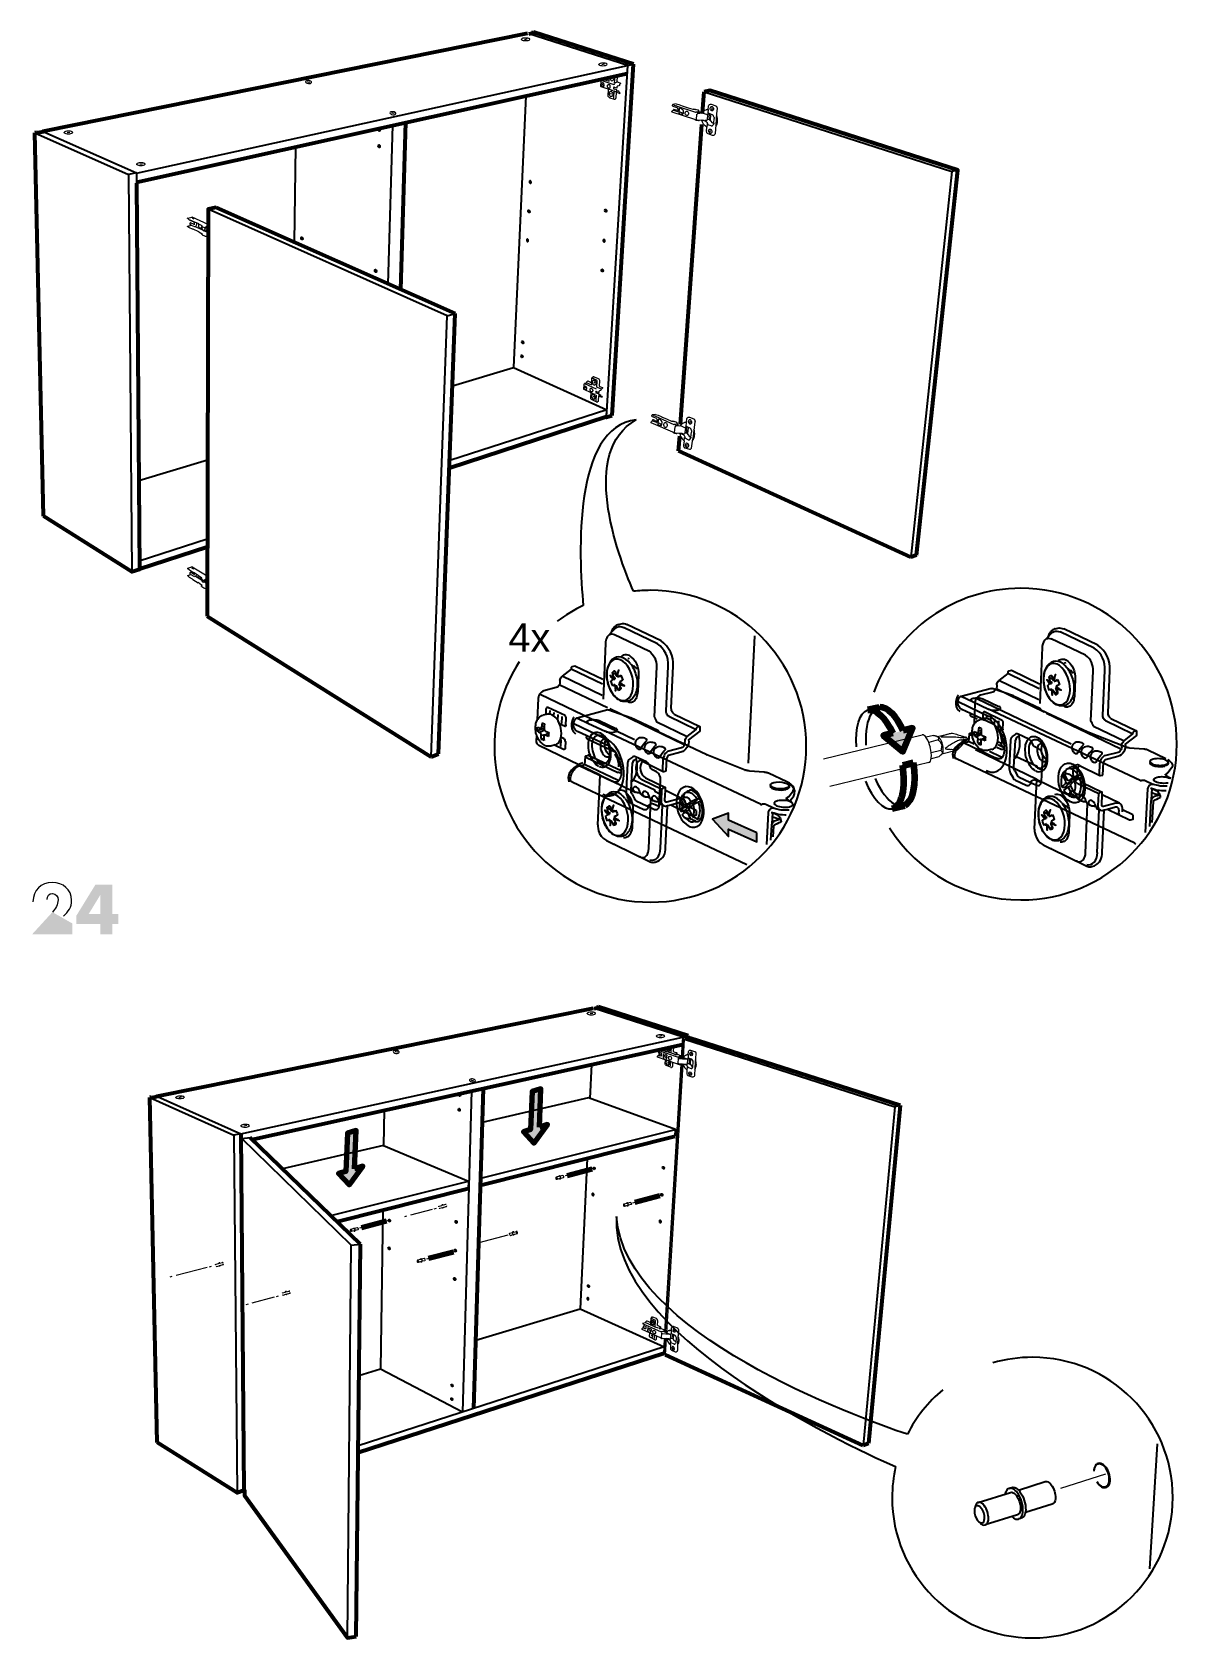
# Model space of a CAD drawing. Header units: inches. Extents: x 0.5 to 7.8, y 1 to 11.1.
import ezdxf

# ---------------------------------------------------------------- set-up
doc = ezdxf.new("R2010")
doc.units = ezdxf.units.IN
doc.header["$MEASUREMENT"] = 0
for name, color, linetype in [('PDF_Geometry', 7, 'Continuous'), ('PDF_Solid Fills', 7, 'Continuous'), ('PDF_Text', 7, 'Continuous')]:
    doc.layers.add(name, color=color, linetype=linetype)
doc.styles.add('PDF Arial', font='Arial.ttf')

msp = doc.modelspace()

# ---------------------------------------------------------------- texts
at = {"layer": 'PDF_Text', "insert": (3.545, 7.218), "char_height": 0.179, "attachment_point": 7, "style": 'PDF Arial'}
msp.add_mtext('4x', dxfattribs=at)

# ---------------------------------------------------------------- hatches: boundary and pattern name
at = {"layer": 'PDF_Geometry', "transparency": 33554559}
h = msp.add_hatch(color=256, dxfattribs=at)
h.paths.add_polyline_path([(5.971, 6.704), (5.913, 6.69), (6.035, 6.589), (6.096, 6.735), (6.037, 6.72)], flags=0)
h.paths.add_polyline_path([(5.889, 6.868), (5.885, 6.867), (5.813, 6.851)], flags=0)
for points in [[(5.112, 6.074), (4.935, 6.154), (4.935, 6.199), (4.833, 6.161), (4.934, 6.052), (4.934, 6.097), (5.112, 6.017)], [(3.74, 4.217), (3.749, 4.459), (3.694, 4.442), (3.685, 4.201), (3.639, 4.187), (3.705, 4.116), (3.792, 4.233)], [(2.573, 3.953), (2.583, 4.196), (2.528, 4.178), (2.519, 3.937), (2.472, 3.923), (2.539, 3.852), (2.626, 3.969)]]:
    msp.add_hatch(color=256, dxfattribs=at).paths.add_polyline_path(points)
h = msp.add_hatch(color=256, dxfattribs=at)
h.paths.add_polyline_path([(1.083, 5.562), (1.083, 5.499), (1.045, 5.499), (1.045, 5.434), (0.969, 5.434), (0.969, 5.499), (0.817, 5.499), (0.817, 5.551), (0.938, 5.748), (1.045, 5.748), (1.045, 5.562)], flags=0)
h.paths.add_polyline_path([(0.969, 5.682), (0.968, 5.682), (0.895, 5.562), (0.969, 5.562)], flags=0)
h = msp.add_hatch(color=256, dxfattribs=at)
h.paths.add_polyline_path([(0.688, 5.503), (0.736, 5.549)], flags=0)
h.paths.add_polyline_path([(0.543, 5.64), (0.633, 5.64)], flags=0)
h.paths.add_polyline_path([(0.632, 5.653, 0.044181), (0.633, 5.64)], flags=0)
h.paths.add_polyline_path([(0.666, 5.574), (0.538, 5.434), (0.791, 5.434), (0.791, 5.503)], flags=0)

# ---------------------------------------------------------------- linework, layer by layer
at = {"layer": 'PDF_Geometry', "lineweight": 53}
for points in [[(3.666, 11.122), (0.605, 10.503), (0.605, 10.501)], [(3.673, 11.121), (3.692, 11.125)], [(3.673, 11.12), (3.673, 11.121)], [(3.692, 11.125), (3.693, 11.129)], [(3.693, 11.129), (3.702, 11.131)], [(4.335, 10.928), (3.702, 11.131)], [(1.196, 10.184), (4.294, 10.869)], [(4.199, 8.71), (4.335, 10.928)], [(4.77, 10.621), (4.78, 10.754)], [(6.12, 7.829), (6.381, 10.26), (4.817, 10.762), (4.78, 10.754)], [(2.865, 9.506), (2.897, 10.56)], [(4.631, 8.656), (4.765, 10.547)], [(0.568, 10.497), (0.556, 10.495)], [(0.609, 8.074), (0.556, 10.495)], [(0.611, 10.502), (0.575, 10.494), (0.568, 10.497)], [(1.196, 10.178), (1.215, 7.737), (1.168, 7.722), (0.609, 8.074)], [(1.699, 10.024), (1.649, 10.012), (1.643, 7.443)], [(3.209, 9.353), (1.699, 10.024)], [(3.104, 6.574), (3.209, 9.353)], [(4.163, 8.701), (3.172, 8.378)], [(4.161, 8.7), (4.164, 8.699)], [(4.164, 8.699), (4.199, 8.71)], [(4.619, 8.486), (4.626, 8.582)], [(6.085, 7.815), (4.619, 8.486)], [(1.644, 7.879), (1.215, 7.739)], [(6.12, 7.829), (6.085, 7.815)], [(1.643, 7.443), (3.056, 6.554)], [(3.056, 6.554), (3.104, 6.574)], [(4.085, 4.966), (4.103, 4.969)], [(4.103, 4.973), (4.111, 4.975)], [(4.103, 4.969), (4.103, 4.973)], [(4.68, 4.792), (4.111, 4.975)], [(4.079, 4.966), (1.325, 4.409), (1.325, 4.408)], [(4.085, 4.964), (4.085, 4.966)], [(6.018, 4.353), (4.69, 4.779), (4.657, 4.772)], [(4.679, 4.777), (4.68, 4.792)], [(1.926, 4.138), (4.643, 4.739)], [(1.292, 4.405), (1.281, 4.403)], [(1.328, 2.225), (1.281, 4.403)], [(1.33, 4.409), (1.298, 4.402), (1.292, 4.405)], [(3.326, 2.439), (3.387, 4.461)], [(6.018, 4.353), (5.817, 2.219)], [(1.856, 4.175), (1.874, 1.921), (1.832, 1.908), (1.328, 2.225)], [(3.368, 3.849), (4.597, 4.159)], [(2.61, 3.478), (1.914, 4.15)], [(2.463, 3.62), (3.29, 3.829)], [(2.583, 1.001), (2.61, 3.478)], [(4.526, 2.788), (2.595, 2.159)], [(4.524, 2.788), (4.527, 2.787)], [(5.785, 2.207), (4.536, 2.778)], [(5.817, 2.219), (5.785, 2.207)], [(1.874, 1.923), (1.879, 1.925), (1.879, 1.891), (2.529, 0.991), (2.583, 1.001)]]:
    msp.add_lwpolyline(points, dxfattribs=at)
at = {"layer": 'PDF_Geometry', "lineweight": 18}
for points in [[(3.631, 11.081), (3.63, 11.081), (3.629, 11.082), (3.628, 11.083), (3.627, 11.083), (3.627, 11.084), (3.627, 11.085)], [(3.627, 11.085), (3.627, 11.084)], [(3.646, 11.085), (3.664, 11.088)], [(3.673, 11.091), (3.673, 11.091), (3.674, 11.091), (3.674, 11.091), (3.674, 11.091), (3.674, 11.091), (3.674, 11.091)], [(3.674, 11.091), (3.674, 11.091)], [(3.68, 11.086), (3.68, 11.087), (3.679, 11.088), (3.678, 11.089), (3.677, 11.089), (3.676, 11.09), (3.675, 11.091), (3.674, 11.091), (3.674, 11.091)], [(3.68, 11.085), (3.68, 11.085)], [(4.119, 10.923), (4.118, 10.923), (4.117, 10.924), (4.116, 10.925), (4.115, 10.925), (4.115, 10.926), (4.115, 10.927)], [(4.115, 10.927), (4.115, 10.926)], [(4.134, 10.927), (4.152, 10.93)], [(4.161, 10.933), (4.161, 10.933), (4.161, 10.933), (4.162, 10.933), (4.162, 10.933), (4.162, 10.933), (4.162, 10.933)], [(4.162, 10.932), (4.162, 10.933)], [(4.168, 10.928), (4.168, 10.929), (4.167, 10.93), (4.166, 10.931), (4.165, 10.931), (4.164, 10.932), (4.163, 10.933), (4.162, 10.933), (4.162, 10.933)], [(4.168, 10.927), (4.168, 10.926)], [(4.206, 10.85), (4.206, 10.849), (4.207, 10.848), (4.208, 10.847), (4.208, 10.846), (4.209, 10.845), (4.209, 10.843), (4.209, 10.842), (4.21, 10.841), (4.21, 10.84), (4.21, 10.838), (4.21, 10.837), (4.21, 10.836), (4.21, 10.834), (4.209, 10.833), (4.209, 10.832), (4.209, 10.832)], [(4.206, 10.85), (4.206, 10.85), (4.206, 10.849), (4.206, 10.849), (4.206, 10.849), (4.207, 10.849), (4.207, 10.849)], [(4.215, 10.809), (4.218, 10.851)], [(4.218, 10.851), (4.218, 10.851), (4.218, 10.851), (4.218, 10.851), (4.218, 10.852), (4.218, 10.852), (4.218, 10.852)], [(4.233, 10.816), (4.233, 10.816), (4.232, 10.817), (4.231, 10.817), (4.231, 10.818), (4.231, 10.819), (4.231, 10.82), (4.233, 10.851)], [(4.233, 10.856), (4.233, 10.854), (4.233, 10.852), (4.233, 10.851)], [(2.28, 10.814), (2.276, 10.818)], [(2.287, 10.813), (2.28, 10.814)], [(2.291, 10.816), (2.287, 10.813)], [(4.131, 10.785), (4.131, 10.786), (4.13, 10.786), (4.13, 10.787), (4.129, 10.787), (4.129, 10.788), (4.129, 10.789), (4.131, 10.82)], [(4.131, 10.82), (4.131, 10.821), (4.131, 10.822), (4.132, 10.823), (4.132, 10.824), (4.133, 10.824), (4.134, 10.825), (4.135, 10.825), (4.211, 10.8)], [(4.207, 10.76), (4.131, 10.785)], [(4.145, 10.832), (4.145, 10.831), (4.145, 10.83), (4.145, 10.829), (4.144, 10.828), (4.144, 10.828), (4.143, 10.827), (4.143, 10.827), (4.135, 10.825)], [(4.136, 10.802), (4.14, 10.798), (4.138, 10.793)], [(4.142, 10.81), (4.141, 10.81), (4.14, 10.81), (4.139, 10.81)], [(4.143, 10.788), (4.143, 10.788), (4.143, 10.788), (4.143, 10.788), (4.143, 10.788)], [(4.145, 10.832), (4.18, 10.821), (4.181, 10.844)], [(4.145, 10.832), (4.145, 10.833), (4.146, 10.833), (4.146, 10.834), (4.146, 10.835), (4.147, 10.835)], [(4.149, 10.837), (4.147, 10.835)], [(4.148, 10.792), (4.148, 10.792)], [(4.178, 10.776), (4.177, 10.777), (4.176, 10.777), (4.175, 10.778), (4.174, 10.779), (4.174, 10.779), (4.173, 10.781), (4.172, 10.782), (4.171, 10.784), (4.171, 10.785), (4.17, 10.787), (4.17, 10.788), (4.17, 10.79), (4.17, 10.791), (4.17, 10.793), (4.171, 10.794), (4.171, 10.795), (4.172, 10.796), (4.172, 10.798), (4.173, 10.799), (4.174, 10.799), (4.175, 10.8), (4.176, 10.8), (4.176, 10.801), (4.177, 10.801), (4.177, 10.801), (4.179, 10.801), (4.18, 10.8)], [(4.174, 10.731), (4.176, 10.768)], [(4.176, 10.77), (4.176, 10.77), (4.176, 10.769), (4.176, 10.769), (4.176, 10.769), (4.176, 10.768), (4.176, 10.768)], [(4.176, 10.769), (4.176, 10.769), (4.176, 10.769)], [(4.176, 10.768), (4.176, 10.768)], [(4.187, 10.837), (4.186, 10.838), (4.186, 10.839), (4.186, 10.841), (4.186, 10.842), (4.186, 10.843), (4.186, 10.844), (4.187, 10.845)], [(4.198, 10.754), (4.198, 10.754), (4.197, 10.754), (4.197, 10.755), (4.196, 10.755), (4.196, 10.755), (4.196, 10.755), (4.195, 10.755)], [(4.196, 10.842), (4.2, 10.837), (4.198, 10.833)], [(4.198, 10.754), (4.198, 10.754), (4.198, 10.754)], [(4.198, 10.753), (4.198, 10.753), (4.198, 10.754)], [(4.199, 10.752), (4.2, 10.752), (4.2, 10.751), (4.201, 10.75), (4.202, 10.748), (4.202, 10.747), (4.203, 10.746), (4.203, 10.745), (4.203, 10.744), (4.204, 10.742), (4.204, 10.741), (4.204, 10.74), (4.204, 10.739), (4.204, 10.737), (4.204, 10.736), (4.204, 10.735), (4.203, 10.734), (4.203, 10.734)], [(4.21, 10.718), (4.213, 10.758)], [(4.214, 10.799), (4.214, 10.8), (4.213, 10.8), (4.212, 10.8), (4.211, 10.8)], [(4.213, 10.771), (4.213, 10.771), (4.212, 10.77), (4.212, 10.77)], [(4.213, 10.784), (4.229, 10.779), (4.229, 10.778), (4.229, 10.778), (4.229, 10.778)], [(4.213, 10.784), (4.213, 10.784), (4.213, 10.784), (4.213, 10.783)], [(4.215, 10.771), (4.213, 10.771)], [(4.213, 10.759), (4.213, 10.759)], [(4.214, 10.758), (4.213, 10.758)], [(4.221, 10.811), (4.221, 10.81), (4.22, 10.81), (4.219, 10.81), (4.218, 10.81), (4.217, 10.809), (4.216, 10.809), (4.215, 10.809)], [(4.23, 10.766), (4.215, 10.771)], [(4.215, 10.757), (4.216, 10.757), (4.216, 10.757), (4.217, 10.756), (4.217, 10.756), (4.217, 10.756), (4.218, 10.756)], [(4.226, 10.753), (4.218, 10.756)], [(4.229, 10.814), (4.221, 10.811)], [(4.226, 10.755), (4.226, 10.755)], [(4.227, 10.751), (4.227, 10.751), (4.227, 10.751), (4.227, 10.751), (4.227, 10.751), (4.227, 10.751), (4.227, 10.751), (4.227, 10.751), (4.227, 10.751), (4.227, 10.752)], [(4.227, 10.749), (4.227, 10.75), (4.227, 10.75), (4.228, 10.751), (4.227, 10.751)], [(4.228, 10.751), (4.248, 10.744), (4.247, 10.744), (4.247, 10.745), (4.247, 10.745)], [(4.229, 10.778), (4.229, 10.778), (4.229, 10.778), (4.231, 10.778)], [(4.241, 10.757), (4.23, 10.761), (4.23, 10.766)], [(4.23, 10.757), (4.23, 10.761)], [(4.23, 10.756), (4.231, 10.756), (4.23, 10.756), (4.23, 10.756), (4.23, 10.756), (4.23, 10.757)], [(4.233, 10.816), (4.231, 10.816)], [(4.231, 10.816), (4.231, 10.816), (4.231, 10.815), (4.231, 10.815), (4.231, 10.815)], [(4.231, 10.778), (4.232, 10.788)], [(4.241, 10.757), (4.24, 10.758), (4.239, 10.757), (4.231, 10.756)], [(4.233, 10.79), (4.232, 10.789), (4.232, 10.789), (4.232, 10.788), (4.232, 10.788)], [(4.233, 10.816), (4.253, 10.809), (4.252, 10.809)], [(4.243, 10.752), (4.243, 10.753), (4.243, 10.755), (4.243, 10.756), (4.242, 10.756), (4.241, 10.757), (4.241, 10.757)], [(4.243, 10.752), (4.243, 10.751), (4.25, 10.748)], [(4.25, 10.748), (4.249, 10.745), (4.248, 10.744)], [(4.181, 10.72), (4.181, 10.719), (4.182, 10.718), (4.183, 10.718), (4.184, 10.717), (4.185, 10.717), (4.185, 10.716), (4.185, 10.717), (4.185, 10.717), (4.185, 10.717)], [(4.189, 10.746), (4.193, 10.741), (4.191, 10.736)], [(4.248, 10.744), (4.248, 10.744), (4.248, 10.744)], [(4.592, 10.67), (4.592, 10.67), (4.591, 10.67), (4.583, 10.673), (4.582, 10.673), (4.581, 10.672), (4.581, 10.672), (4.581, 10.671), (4.58, 10.67), (4.58, 10.669)], [(4.583, 10.663), (4.582, 10.663), (4.582, 10.664), (4.581, 10.665), (4.581, 10.666), (4.58, 10.667), (4.58, 10.668), (4.58, 10.669)], [(4.58, 10.669), (4.58, 10.669), (4.58, 10.669)], [(4.582, 10.673), (4.583, 10.673), (4.583, 10.673)], [(4.603, 10.678), (4.603, 10.678), (4.603, 10.678), (4.603, 10.678), (4.603, 10.678), (4.603, 10.678), (4.603, 10.678), (4.583, 10.673)], [(4.591, 10.67), (4.604, 10.666)], [(4.603, 10.678), (4.603, 10.678), (4.603, 10.678)], [(4.603, 10.678), (4.62, 10.673), (4.641, 10.666), (4.642, 10.665), (4.68, 10.653), (4.709, 10.645), (4.71, 10.644), (4.711, 10.644), (4.712, 10.644), (4.713, 10.644)], [(4.605, 10.666), (4.605, 10.666), (4.604, 10.666)], [(4.604, 10.666), (4.726, 10.625)], [(4.614, 10.649), (4.614, 10.649)], [(4.617, 10.637), (4.617, 10.637), (4.617, 10.638), (4.617, 10.64), (4.617, 10.641), (4.616, 10.642), (4.616, 10.644), (4.616, 10.645), (4.615, 10.646), (4.615, 10.648), (4.614, 10.649), (4.614, 10.649)], [(4.62, 10.673), (4.62, 10.673), (4.62, 10.673)], [(4.62, 10.673), (4.62, 10.673)], [(4.626, 10.65), (4.624, 10.648), (4.623, 10.647), (4.623, 10.646), (4.623, 10.646), (4.622, 10.645)], [(4.628, 10.65), (4.628, 10.65), (4.627, 10.65), (4.627, 10.65), (4.626, 10.65)], [(4.637, 10.647), (4.628, 10.65)], [(4.64, 10.645), (4.639, 10.645), (4.639, 10.646), (4.638, 10.647), (4.637, 10.647)], [(4.641, 10.666), (4.641, 10.666), (4.641, 10.666)], [(4.641, 10.666), (4.642, 10.665), (4.642, 10.665)], [(4.641, 10.666), (4.641, 10.666), (4.641, 10.666)], [(4.642, 10.665), (4.642, 10.665), (4.642, 10.665)], [(4.68, 10.653), (4.68, 10.653), (4.68, 10.653)], [(4.68, 10.653), (4.68, 10.653)], [(4.82, 10.675), (4.821, 10.675), (4.823, 10.675), (4.824, 10.675), (4.853, 10.665)], [(4.827, 10.641), (4.833, 10.646), (4.827, 10.651)], [(4.853, 10.665), (4.854, 10.665), (4.855, 10.664), (4.857, 10.663), (4.858, 10.662), (4.859, 10.661), (4.86, 10.659), (4.86, 10.658), (4.861, 10.656), (4.861, 10.655), (4.862, 10.653), (4.862, 10.651), (4.862, 10.649), (4.859, 10.616)], [(2.813, 10.618), (2.809, 10.621)], [(2.82, 10.617), (2.813, 10.618)], [(2.824, 10.619), (2.82, 10.617)], [(4.577, 10.628), (4.577, 10.628), (4.577, 10.628)], [(4.583, 10.638), (4.584, 10.638), (4.584, 10.638)], [(4.587, 10.644), (4.587, 10.644), (4.587, 10.644), (4.587, 10.644), (4.587, 10.644), (4.587, 10.644), (4.587, 10.644), (4.587, 10.645), (4.588, 10.645), (4.588, 10.645), (4.588, 10.645), (4.588, 10.645), (4.588, 10.645), (4.588, 10.645), (4.588, 10.645), (4.588, 10.645)], [(4.587, 10.644), (4.587, 10.644), (4.588, 10.644), (4.587, 10.638)], [(4.587, 10.638), (4.587, 10.638), (4.587, 10.638)], [(4.587, 10.638), (4.587, 10.638)], [(4.588, 10.645), (4.589, 10.645), (4.615, 10.637), (4.615, 10.636), (4.616, 10.636)], [(4.588, 10.645), (4.588, 10.645), (4.588, 10.645)], [(4.589, 10.645), (4.589, 10.645), (4.589, 10.645), (4.589, 10.645), (4.589, 10.645), (4.589, 10.645), (4.589, 10.645), (4.589, 10.645), (4.589, 10.645), (4.589, 10.645)], [(4.589, 10.645), (4.589, 10.645), (4.589, 10.645)], [(4.615, 10.637), (4.615, 10.637), (4.615, 10.637)], [(4.615, 10.636), (4.616, 10.636), (4.616, 10.636)], [(4.622, 10.645), (4.621, 10.624)], [(4.621, 10.624), (4.621, 10.623), (4.621, 10.622), (4.621, 10.621), (4.622, 10.62)], [(4.622, 10.62), (4.624, 10.617)], [(4.624, 10.617), (4.624, 10.617), (4.625, 10.616), (4.625, 10.616), (4.626, 10.615), (4.635, 10.612)], [(4.647, 10.619), (4.639, 10.621), (4.638, 10.622), (4.625, 10.627)], [(4.635, 10.612), (4.635, 10.612), (4.636, 10.612), (4.637, 10.613), (4.638, 10.613)], [(4.638, 10.613), (4.639, 10.614)], [(4.639, 10.614), (4.639, 10.614), (4.639, 10.614), (4.64, 10.614)], [(4.641, 10.643), (4.64, 10.645)], [(4.64, 10.614), (4.643, 10.613)], [(4.641, 10.642), (4.641, 10.642), (4.641, 10.643), (4.641, 10.643)], [(4.645, 10.641), (4.641, 10.642)], [(4.643, 10.613), (4.644, 10.613), (4.645, 10.613), (4.645, 10.613), (4.646, 10.614), (4.647, 10.615), (4.647, 10.616), (4.647, 10.617)], [(4.648, 10.635), (4.648, 10.636), (4.648, 10.637), (4.648, 10.638), (4.647, 10.639), (4.647, 10.64), (4.646, 10.64), (4.645, 10.641)], [(4.648, 10.635), (4.647, 10.617), (4.647, 10.617), (4.647, 10.617), (4.647, 10.617)], [(4.709, 10.645), (4.709, 10.645), (4.709, 10.645)], [(4.726, 10.643), (4.726, 10.643), (4.726, 10.643), (4.725, 10.643), (4.725, 10.643), (4.724, 10.643), (4.724, 10.643), (4.723, 10.643), (4.713, 10.644), (4.723, 10.643), (4.724, 10.643), (4.725, 10.643), (4.726, 10.643)], [(4.713, 10.644), (4.713, 10.644)], [(4.723, 10.577), (4.723, 10.577), (4.722, 10.578), (4.722, 10.578), (4.722, 10.578), (4.722, 10.578), (4.722, 10.578)], [(4.723, 10.643), (4.723, 10.643)], [(4.726, 10.575), (4.726, 10.575), (4.725, 10.575), (4.725, 10.576), (4.724, 10.576), (4.723, 10.577), (4.723, 10.577)], [(4.74, 10.638), (4.726, 10.643)], [(4.726, 10.643), (4.726, 10.643), (4.726, 10.643)], [(4.726, 10.625), (4.727, 10.625), (4.727, 10.625)], [(4.731, 10.573), (4.726, 10.575)], [(4.727, 10.625), (4.727, 10.625), (4.727, 10.626), (4.728, 10.626), (4.728, 10.626), (4.728, 10.626)], [(4.736, 10.624), (4.731, 10.625), (4.73, 10.626), (4.729, 10.626), (4.728, 10.626)], [(4.737, 10.627), (4.731, 10.625)], [(4.731, 10.574), (4.731, 10.573), (4.731, 10.573), (4.731, 10.573), (4.731, 10.573), (4.731, 10.573), (4.731, 10.573)], [(4.731, 10.573), (4.731, 10.573)], [(4.731, 10.573), (4.731, 10.573)], [(4.732, 10.573), (4.732, 10.573), (4.732, 10.573), (4.732, 10.573), (4.732, 10.573), (4.731, 10.573), (4.731, 10.573)], [(4.734, 10.573), (4.734, 10.573), (4.733, 10.573), (4.733, 10.573), (4.733, 10.573), (4.733, 10.573), (4.732, 10.573)], [(4.733, 10.577), (4.735, 10.612)], [(4.734, 10.573), (4.735, 10.573), (4.735, 10.573), (4.735, 10.573)], [(4.744, 10.572), (4.744, 10.572), (4.743, 10.572), (4.742, 10.572), (4.741, 10.572), (4.74, 10.572), (4.739, 10.572), (4.738, 10.572), (4.737, 10.572), (4.736, 10.572), (4.735, 10.573), (4.735, 10.573)], [(4.737, 10.627), (4.736, 10.626)], [(4.736, 10.624), (4.736, 10.624), (4.737, 10.624), (4.737, 10.624), (4.737, 10.624), (4.737, 10.624), (4.738, 10.624)], [(4.736, 10.62), (4.737, 10.62), (4.737, 10.62), (4.738, 10.62), (4.74, 10.62), (4.741, 10.62), (4.743, 10.619), (4.744, 10.619), (4.746, 10.619), (4.747, 10.619), (4.749, 10.62), (4.75, 10.62), (4.751, 10.62), (4.752, 10.62), (4.752, 10.621), (4.753, 10.621), (4.753, 10.622)], [(4.738, 10.615), (4.737, 10.615), (4.737, 10.614), (4.736, 10.613), (4.736, 10.613), (4.736, 10.612)], [(4.736, 10.612), (4.736, 10.612)], [(4.748, 10.627), (4.748, 10.627), (4.749, 10.627), (4.749, 10.627), (4.75, 10.626), (4.75, 10.626), (4.75, 10.626), (4.749, 10.625), (4.748, 10.625), (4.747, 10.625), (4.746, 10.624), (4.745, 10.624), (4.744, 10.624), (4.743, 10.624), (4.741, 10.625), (4.74, 10.625), (4.739, 10.625), (4.738, 10.625), (4.737, 10.626), (4.737, 10.626), (4.737, 10.627), (4.737, 10.627), (4.737, 10.627), (4.737, 10.628), (4.738, 10.628), (4.739, 10.628), (4.74, 10.628), (4.741, 10.628), (4.743, 10.628), (4.744, 10.628), (4.745, 10.628), (4.747, 10.628)], [(4.737, 10.614), (4.738, 10.614), (4.738, 10.614)], [(4.741, 10.616), (4.738, 10.615), (4.738, 10.614)], [(4.748, 10.633), (4.748, 10.633), (4.747, 10.634), (4.747, 10.634), (4.746, 10.635), (4.746, 10.636), (4.745, 10.636), (4.744, 10.637), (4.743, 10.637), (4.742, 10.638), (4.741, 10.638), (4.741, 10.638), (4.74, 10.638)], [(4.746, 10.628), (4.745, 10.628), (4.745, 10.628), (4.744, 10.629), (4.743, 10.628)], [(4.744, 10.572), (4.745, 10.572), (4.746, 10.572), (4.747, 10.573), (4.747, 10.573), (4.748, 10.573), (4.748, 10.573), (4.749, 10.574), (4.749, 10.574), (4.749, 10.574), (4.75, 10.575), (4.75, 10.575)], [(4.745, 10.629), (4.745, 10.628), (4.745, 10.628), (4.746, 10.628), (4.746, 10.628)], [(4.746, 10.628), (4.747, 10.629), (4.747, 10.63), (4.747, 10.63)], [(4.746, 10.628), (4.746, 10.628), (4.747, 10.628)], [(4.747, 10.629), (4.747, 10.631), (4.747, 10.632), (4.748, 10.633)], [(4.747, 10.628), (4.747, 10.628), (4.748, 10.627)], [(4.748, 10.627), (4.748, 10.627)], [(4.748, 10.627), (4.748, 10.627), (4.748, 10.627)], [(4.748, 10.627), (4.749, 10.627), (4.75, 10.627), (4.751, 10.627), (4.751, 10.626), (4.752, 10.626), (4.752, 10.626), (4.753, 10.625), (4.753, 10.625), (4.753, 10.624), (4.753, 10.624)], [(4.75, 10.626), (4.75, 10.625)], [(4.753, 10.622), (4.753, 10.624)], [(4.753, 10.621), (4.765, 10.619), (4.767, 10.618)], [(4.767, 10.574), (4.767, 10.575), (4.767, 10.576)], [(4.792, 10.566), (4.767, 10.574), (4.768, 10.574), (4.768, 10.575), (4.768, 10.575), (4.768, 10.575), (4.769, 10.575), (4.769, 10.575)], [(4.771, 10.62), (4.796, 10.612)], [(4.785, 10.575), (4.798, 10.574)], [(4.799, 10.561), (4.797, 10.562), (4.796, 10.563), (4.795, 10.564), (4.794, 10.565), (4.792, 10.566)], [(4.796, 10.642), (4.798, 10.642), (4.801, 10.642), (4.804, 10.643), (4.806, 10.642)], [(4.796, 10.612), (4.797, 10.611), (4.799, 10.611), (4.8, 10.611), (4.801, 10.612), (4.802, 10.613)], [(4.799, 10.574), (4.798, 10.574), (4.798, 10.574)], [(4.8, 10.579), (4.8, 10.578), (4.8, 10.577), (4.8, 10.577), (4.8, 10.576), (4.8, 10.576), (4.8, 10.576), (4.8, 10.575), (4.8, 10.575), (4.8, 10.575), (4.8, 10.575), (4.8, 10.575), (4.799, 10.575), (4.799, 10.574), (4.799, 10.574), (4.799, 10.574), (4.799, 10.574)], [(4.8, 10.574), (4.8, 10.574), (4.799, 10.574), (4.799, 10.574), (4.799, 10.574), (4.799, 10.574), (4.799, 10.574)], [(4.804, 10.553), (4.799, 10.561)], [(4.802, 10.607), (4.8, 10.581)], [(4.8, 10.581), (4.8, 10.579)], [(4.802, 10.613), (4.807, 10.615)], [(4.802, 10.61), (4.803, 10.61)], [(4.802, 10.61), (4.802, 10.61), (4.802, 10.609), (4.802, 10.608), (4.802, 10.607)], [(4.802, 10.58), (4.804, 10.581)], [(4.804, 10.581), (4.818, 10.576)], [(4.804, 10.553), (4.804, 10.553), (4.804, 10.553)], [(4.806, 10.618), (4.807, 10.642)], [(4.81, 10.618), (4.808, 10.618), (4.807, 10.618), (4.806, 10.618), (4.806, 10.617), (4.806, 10.616), (4.807, 10.616), (4.807, 10.615), (4.808, 10.615), (4.809, 10.615)], [(4.81, 10.618), (4.83, 10.611), (4.832, 10.61), (4.833, 10.609), (4.834, 10.608), (4.835, 10.607), (4.836, 10.606), (4.837, 10.604), (4.838, 10.603)], [(4.816, 10.574), (4.817, 10.574), (4.819, 10.573), (4.82, 10.572), (4.821, 10.571), (4.822, 10.57), (4.823, 10.568)], [(4.818, 10.576), (4.819, 10.575), (4.819, 10.575), (4.819, 10.575), (4.818, 10.575), (4.817, 10.575)], [(4.819, 10.575), (4.817, 10.575)], [(4.819, 10.575), (4.82, 10.576), (4.82, 10.576), (4.82, 10.577), (4.822, 10.609)], [(4.822, 10.611), (4.822, 10.611), (4.822, 10.61), (4.822, 10.609)], [(4.823, 10.568), (4.829, 10.561)], [(4.825, 10.539), (4.827, 10.539), (4.828, 10.539), (4.829, 10.539), (4.831, 10.539), (4.832, 10.54), (4.833, 10.541), (4.834, 10.542), (4.839, 10.548)], [(4.829, 10.561), (4.829, 10.56), (4.83, 10.559), (4.831, 10.558), (4.832, 10.558)], [(4.84, 10.555), (4.832, 10.558)], [(4.838, 10.603), (4.842, 10.594), (4.843, 10.592), (4.843, 10.59), (4.843, 10.589), (4.843, 10.587), (4.843, 10.585)], [(4.84, 10.556), (4.84, 10.556), (4.841, 10.555), (4.841, 10.555), (4.841, 10.553), (4.841, 10.552), (4.84, 10.55), (4.839, 10.549), (4.839, 10.548)], [(4.841, 10.555), (4.843, 10.585)], [(4.859, 10.616), (4.854, 10.546)], [(4.861, 10.55), (4.861, 10.55)], [(0.745, 10.492), (0.743, 10.493), (0.742, 10.494), (0.742, 10.494), (0.741, 10.495), (0.741, 10.496), (0.74, 10.497)], [(0.74, 10.497), (0.74, 10.496)], [(0.76, 10.496), (0.777, 10.5)], [(0.787, 10.503), (0.787, 10.503), (0.787, 10.503), (0.787, 10.503), (0.788, 10.503), (0.788, 10.503), (0.788, 10.503)], [(0.788, 10.502), (0.788, 10.503)], [(0.794, 10.498), (0.793, 10.499), (0.793, 10.5), (0.792, 10.5), (0.791, 10.501), (0.79, 10.502), (0.789, 10.502), (0.788, 10.503), (0.788, 10.503)], [(0.794, 10.497), (0.794, 10.496)], [(4.816, 10.5), (4.821, 10.505), (4.816, 10.51)], [(1.203, 10.292), (1.201, 10.293), (1.2, 10.293), (1.199, 10.294), (1.199, 10.295), (1.198, 10.296), (1.198, 10.296)], [(1.198, 10.296), (1.198, 10.296)], [(1.218, 10.296), (1.235, 10.3)], [(1.244, 10.303), (1.245, 10.303), (1.245, 10.303), (1.245, 10.303), (1.245, 10.303), (1.245, 10.303), (1.246, 10.303)], [(1.251, 10.298), (1.251, 10.299), (1.25, 10.3), (1.25, 10.3), (1.249, 10.301), (1.248, 10.302), (1.246, 10.302), (1.246, 10.302), (1.246, 10.303)], [(1.246, 10.302), (1.246, 10.302)], [(1.252, 10.297), (1.252, 10.296)], [(1.519, 9.955), (1.52, 9.956), (1.52, 9.956), (1.52, 9.956), (1.52, 9.956), (1.52, 9.957), (1.52, 9.957)], [(1.52, 9.957), (1.52, 9.956), (1.52, 9.956), (1.52, 9.956), (1.52, 9.956), (1.52, 9.956), (1.52, 9.956), (1.52, 9.956), (1.52, 9.956), (1.52, 9.956), (1.519, 9.956), (1.519, 9.956), (1.519, 9.956), (1.519, 9.956), (1.519, 9.956), (1.519, 9.956), (1.519, 9.956), (1.519, 9.955), (1.519, 9.955)], [(1.519, 9.953), (1.519, 9.953), (1.519, 9.953), (1.519, 9.955)], [(1.52, 9.953), (1.519, 9.953)], [(1.52, 9.956), (1.547, 9.963)], [(1.53, 9.946), (1.52, 9.953)], [(1.535, 9.941), (1.535, 9.944), (1.53, 9.946)], [(1.535, 9.944), (1.535, 9.941), (1.535, 9.941), (1.535, 9.941)], [(1.554, 9.936), (1.55, 9.937), (1.535, 9.944)], [(1.535, 9.941), (1.535, 9.941), (1.535, 9.941), (1.535, 9.941), (1.535, 9.941), (1.535, 9.941), (1.535, 9.941), (1.535, 9.941), (1.535, 9.941), (1.535, 9.941), (1.535, 9.941), (1.535, 9.941), (1.535, 9.941), (1.535, 9.94), (1.535, 9.94), (1.535, 9.94), (1.535, 9.941), (1.535, 9.941)], [(1.562, 9.914), (1.562, 9.915), (1.563, 9.916), (1.563, 9.917), (1.564, 9.918), (1.564, 9.919), (1.564, 9.921), (1.564, 9.922), (1.563, 9.924), (1.563, 9.925), (1.562, 9.927), (1.562, 9.928), (1.561, 9.929), (1.56, 9.93), (1.536, 9.941)], [(1.547, 9.963), (1.548, 9.963), (1.549, 9.963)], [(1.549, 9.963), (1.549, 9.963), (1.548, 9.963), (1.548, 9.963), (1.548, 9.963), (1.547, 9.963), (1.547, 9.963), (1.547, 9.963), (1.547, 9.963)], [(1.548, 9.957), (1.558, 9.951)], [(1.649, 9.917), (1.549, 9.963)], [(1.519, 9.906), (1.519, 9.906), (1.52, 9.906), (1.543, 9.912)], [(1.519, 9.906), (1.519, 9.906)], [(1.519, 9.904), (1.519, 9.906)], [(1.519, 9.906), (1.519, 9.906)], [(1.519, 9.904), (1.519, 9.904), (1.519, 9.904), (1.519, 9.903), (1.519, 9.903), (1.519, 9.903), (1.519, 9.903), (1.52, 9.903), (1.52, 9.903), (1.52, 9.903), (1.52, 9.903), (1.52, 9.903), (1.52, 9.903), (1.52, 9.903), (1.52, 9.903), (1.52, 9.903), (1.519, 9.904)], [(1.519, 9.904), (1.519, 9.904), (1.519, 9.904)], [(1.531, 9.896), (1.53, 9.896), (1.53, 9.897), (1.519, 9.904)], [(1.531, 9.896), (1.531, 9.896)], [(1.551, 9.887), (1.531, 9.896)], [(1.536, 9.926), (1.536, 9.926), (1.536, 9.926), (1.535, 9.926), (1.535, 9.926), (1.535, 9.925)], [(1.535, 9.916), (1.535, 9.925), (1.535, 9.925), (1.535, 9.925), (1.535, 9.926), (1.535, 9.926), (1.535, 9.926), (1.535, 9.926), (1.535, 9.926), (1.535, 9.926), (1.535, 9.926), (1.535, 9.926), (1.535, 9.926), (1.535, 9.926), (1.535, 9.926), (1.535, 9.926), (1.535, 9.926), (1.536, 9.926)], [(1.535, 9.925), (1.535, 9.925), (1.535, 9.925)], [(1.543, 9.912), (1.535, 9.915), (1.535, 9.915), (1.535, 9.916)], [(1.537, 9.927), (1.536, 9.926)], [(1.536, 9.926), (1.537, 9.927), (1.537, 9.927), (1.537, 9.927), (1.537, 9.927), (1.537, 9.927), (1.538, 9.927), (1.538, 9.927)], [(1.538, 9.927), (1.537, 9.927), (1.537, 9.927), (1.537, 9.927), (1.537, 9.927)], [(1.562, 9.916), (1.561, 9.916), (1.561, 9.916), (1.537, 9.927)], [(1.543, 9.912), (1.563, 9.903)], [(1.551, 9.887), (1.551, 9.887)], [(1.554, 9.886), (1.551, 9.887)], [(1.59, 9.92), (1.554, 9.936)], [(1.554, 9.886), (1.554, 9.886)], [(1.59, 9.87), (1.554, 9.886)], [(1.559, 9.93), (1.559, 9.93), (1.559, 9.93)], [(1.562, 9.915), (1.562, 9.915), (1.562, 9.915), (1.561, 9.915), (1.561, 9.915), (1.56, 9.915)], [(1.562, 9.915), (1.562, 9.915), (1.561, 9.916)], [(1.563, 9.904), (1.571, 9.906)], [(1.566, 9.904), (1.571, 9.902)], [(1.571, 9.902), (1.613, 9.883)], [(1.589, 9.92), (1.589, 9.905)], [(1.59, 9.902), (1.589, 9.903), (1.589, 9.904), (1.589, 9.905)], [(1.591, 9.919), (1.59, 9.92)], [(1.59, 9.902), (1.592, 9.898), (1.593, 9.898), (1.593, 9.897), (1.601, 9.893)], [(1.59, 9.87), (1.612, 9.857), (1.611, 9.855)], [(1.61, 9.895), (1.609, 9.897), (1.61, 9.899), (1.61, 9.901), (1.61, 9.903), (1.611, 9.904), (1.611, 9.906), (1.611, 9.908), (1.591, 9.919)], [(1.601, 9.893), (1.603, 9.894)], [(1.603, 9.894), (1.603, 9.893), (1.602, 9.893), (1.601, 9.893)], [(1.603, 9.894), (1.603, 9.894), (1.603, 9.894)], [(1.603, 9.894), (1.603, 9.894)], [(1.603, 9.894), (1.603, 9.894)], [(1.604, 9.895), (1.604, 9.895), (1.605, 9.896)], [(1.606, 9.896), (1.605, 9.896), (1.605, 9.896), (1.606, 9.896)], [(1.608, 9.896), (1.608, 9.896), (1.607, 9.896), (1.607, 9.896), (1.607, 9.896), (1.607, 9.896), (1.606, 9.896), (1.607, 9.896), (1.607, 9.896)], [(1.61, 9.895), (1.607, 9.896), (1.608, 9.896), (1.608, 9.896)], [(1.609, 9.894), (1.61, 9.894)], [(1.61, 9.894), (1.609, 9.894), (1.609, 9.894)], [(1.611, 9.906), (1.612, 9.906), (1.612, 9.906)], [(1.611, 9.852), (1.611, 9.855), (1.611, 9.855), (1.611, 9.855)], [(1.612, 9.851), (1.612, 9.852), (1.611, 9.852), (1.611, 9.852)], [(1.612, 9.907), (1.612, 9.907), (1.612, 9.907)], [(1.612, 9.858), (1.612, 9.858), (1.612, 9.858)], [(1.613, 9.851), (1.613, 9.851), (1.612, 9.851)], [(1.627, 9.876), (1.649, 9.866)], [(4.043, 8.926), (4.043, 8.926), (4.038, 8.921)], [(4.044, 8.927), (4.044, 8.927), (4.043, 8.927), (4.043, 8.926)], [(4.045, 8.928), (4.044, 8.927)], [(4.045, 8.928), (4.069, 8.917), (4.069, 8.908)], [(4.076, 8.915), (4.076, 8.916), (4.076, 8.917), (4.075, 8.918), (4.075, 8.92), (4.075, 8.921), (4.075, 8.922), (4.075, 8.923), (4.075, 8.924), (4.076, 8.925), (4.076, 8.926), (4.076, 8.927), (4.077, 8.928), (4.077, 8.929), (4.078, 8.93), (4.079, 8.931), (4.079, 8.931), (4.08, 8.932), (4.081, 8.932), (4.082, 8.933), (4.082, 8.933), (4.083, 8.933), (4.084, 8.933), (4.085, 8.933), (4.086, 8.933), (4.087, 8.932), (4.088, 8.932), (4.089, 8.931), (4.09, 8.931), (4.091, 8.93), (4.092, 8.93), (4.092, 8.929)], [(4.105, 8.926), (4.105, 8.927), (4.105, 8.928), (4.105, 8.929), (4.105, 8.929), (4.105, 8.93), (4.104, 8.931), (4.104, 8.931), (4.104, 8.932), (4.103, 8.932), (4.103, 8.933), (4.102, 8.933), (4.101, 8.934), (4.076, 8.945)], [(4.08, 8.955), (4.081, 8.956), (4.083, 8.956), (4.084, 8.955), (4.085, 8.955)], [(4.091, 8.93), (4.091, 8.93), (4.091, 8.93), (4.091, 8.93), (4.091, 8.931), (4.09, 8.931), (4.09, 8.932), (4.089, 8.932), (4.089, 8.932), (4.089, 8.932), (4.088, 8.932), (4.088, 8.932)], [(4.092, 8.929), (4.092, 8.929), (4.092, 8.929), (4.091, 8.93), (4.091, 8.93)], [(4.092, 8.93), (4.092, 8.929)], [(4.092, 8.929), (4.092, 8.929), (4.093, 8.928), (4.094, 8.927), (4.094, 8.926), (4.095, 8.925), (4.096, 8.924), (4.096, 8.923), (4.097, 8.921), (4.097, 8.92), (4.097, 8.919), (4.097, 8.918), (4.098, 8.917), (4.098, 8.915), (4.098, 8.914), (4.098, 8.913), (4.097, 8.912), (4.097, 8.912)], [(4.103, 8.888), (4.105, 8.926)], [(4.022, 8.874), (4.022, 8.874), (4.021, 8.875), (4.021, 8.875), (4.021, 8.876), (4.021, 8.877), (4.022, 8.905)], [(4.022, 8.905), (4.023, 8.906), (4.023, 8.907), (4.023, 8.908), (4.024, 8.909), (4.025, 8.91), (4.025, 8.91), (4.026, 8.911), (4.099, 8.878)], [(4.033, 8.873), (4.032, 8.873), (4.032, 8.873), (4.031, 8.873), (4.03, 8.873), (4.029, 8.873), (4.028, 8.873), (4.028, 8.874), (4.027, 8.874), (4.026, 8.875), (4.025, 8.876), (4.025, 8.876), (4.024, 8.877), (4.023, 8.878), (4.023, 8.879), (4.022, 8.88), (4.022, 8.881), (4.022, 8.883), (4.022, 8.884), (4.022, 8.885), (4.022, 8.886), (4.022, 8.887), (4.022, 8.888), (4.022, 8.889), (4.023, 8.89), (4.023, 8.891), (4.024, 8.892), (4.025, 8.892), (4.025, 8.893), (4.026, 8.893), (4.027, 8.893)], [(4.066, 8.854), (4.022, 8.874)], [(4.036, 8.918), (4.036, 8.917), (4.036, 8.916), (4.036, 8.915), (4.035, 8.914), (4.035, 8.914), (4.034, 8.913), (4.034, 8.913), (4.026, 8.911)], [(4.03, 8.893), (4.03, 8.893), (4.029, 8.894), (4.028, 8.894), (4.027, 8.893)], [(4.029, 8.894), (4.027, 8.893)], [(4.028, 8.889), (4.032, 8.885), (4.03, 8.88)], [(4.033, 8.894), (4.032, 8.894), (4.031, 8.894), (4.03, 8.894), (4.029, 8.894)], [(4.036, 8.874), (4.033, 8.873)], [(4.038, 8.921), (4.037, 8.92), (4.037, 8.92), (4.037, 8.919), (4.036, 8.918), (4.036, 8.918), (4.069, 8.904)], [(4.038, 8.889), (4.038, 8.889), (4.038, 8.889)], [(4.068, 8.859), (4.067, 8.86), (4.065, 8.86), (4.064, 8.861), (4.064, 8.862), (4.063, 8.863), (4.062, 8.864), (4.062, 8.865), (4.061, 8.867), (4.06, 8.869), (4.06, 8.87), (4.06, 8.871), (4.06, 8.873), (4.06, 8.874), (4.06, 8.875), (4.06, 8.876), (4.061, 8.878), (4.061, 8.879), (4.062, 8.88), (4.062, 8.881), (4.063, 8.881), (4.064, 8.882), (4.065, 8.882), (4.066, 8.882), (4.066, 8.882), (4.067, 8.882), (4.068, 8.882), (4.069, 8.881)], [(4.094, 8.841), (4.066, 8.854)], [(4.069, 8.881), (4.07, 8.881), (4.071, 8.88), (4.072, 8.879), (4.073, 8.878), (4.073, 8.878), (4.074, 8.876), (4.075, 8.875), (4.076, 8.873), (4.076, 8.872), (4.076, 8.87), (4.077, 8.869), (4.077, 8.868), (4.077, 8.866), (4.077, 8.865), (4.076, 8.864), (4.076, 8.863), (4.076, 8.862), (4.075, 8.861), (4.074, 8.86), (4.073, 8.859), (4.072, 8.859), (4.072, 8.859), (4.071, 8.858), (4.071, 8.858), (4.07, 8.858), (4.069, 8.859), (4.068, 8.859)], [(4.069, 8.916), (4.069, 8.915), (4.069, 8.915), (4.069, 8.915)], [(4.069, 8.908), (4.069, 8.907), (4.069, 8.906), (4.069, 8.906), (4.069, 8.905), (4.069, 8.904), (4.069, 8.903)], [(4.069, 8.904), (4.069, 8.904)], [(4.079, 8.832), (4.083, 8.827), (4.081, 8.823)], [(4.084, 8.922), (4.088, 8.917), (4.086, 8.913)], [(4.086, 8.839), (4.086, 8.839), (4.086, 8.84)], [(4.087, 8.838), (4.087, 8.838), (4.087, 8.839), (4.086, 8.839), (4.086, 8.84)], [(4.086, 8.839), (4.087, 8.838), (4.088, 8.837), (4.088, 8.837), (4.089, 8.836), (4.09, 8.834), (4.09, 8.833), (4.091, 8.832), (4.091, 8.831), (4.091, 8.83), (4.092, 8.829), (4.092, 8.827), (4.092, 8.826), (4.092, 8.825), (4.092, 8.824), (4.092, 8.823), (4.092, 8.822), (4.092, 8.821)], [(4.097, 8.876), (4.097, 8.876)], [(4.098, 8.805), (4.1, 8.839)], [(4.101, 8.85), (4.1, 8.85), (4.1, 8.85), (4.1, 8.849)], [(4.1, 8.84), (4.1, 8.84)], [(4.101, 8.862), (4.101, 8.862), (4.101, 8.862)], [(4.101, 8.862), (4.116, 8.855)], [(4.102, 8.851), (4.101, 8.85)], [(4.117, 8.844), (4.102, 8.851)], [(4.13, 8.876), (4.103, 8.888)], [(4.134, 8.826), (4.133, 8.826), (4.133, 8.826), (4.114, 8.833), (4.112, 8.805)], [(4.114, 8.833), (4.114, 8.833)], [(4.116, 8.855), (4.116, 8.855), (4.116, 8.855), (4.118, 8.855)], [(4.128, 8.837), (4.117, 8.842), (4.117, 8.844)], [(4.117, 8.836), (4.117, 8.842)], [(4.117, 8.835), (4.118, 8.835), (4.117, 8.835), (4.117, 8.835), (4.117, 8.835), (4.117, 8.836)], [(4.12, 8.866), (4.119, 8.865), (4.119, 8.865), (4.118, 8.864), (4.118, 8.864)], [(4.118, 8.855), (4.118, 8.864)], [(4.128, 8.837), (4.127, 8.837), (4.126, 8.837), (4.125, 8.837), (4.118, 8.835)], [(4.13, 8.833), (4.129, 8.834), (4.129, 8.835), (4.129, 8.835), (4.129, 8.836), (4.128, 8.837), (4.128, 8.837)], [(4.129, 8.832), (4.13, 8.833)], [(4.129, 8.832), (4.129, 8.831), (4.136, 8.83)], [(4.136, 8.83), (4.129, 8.832)], [(4.133, 8.826), (4.133, 8.827)], [(4.136, 8.83), (4.136, 8.826), (4.134, 8.826)], [(4.134, 8.826), (4.134, 8.826), (4.134, 8.826)], [(4.095, 8.799), (4.073, 8.809)], [(4.075, 8.808), (4.075, 8.808), (4.074, 8.808)], [(4.094, 8.801), (4.094, 8.8), (4.094, 8.8), (4.094, 8.799), (4.095, 8.799)], [(4.1, 8.796), (4.095, 8.799), (4.095, 8.799), (4.095, 8.799), (4.095, 8.799), (4.095, 8.799)], [(4.1, 8.796), (4.101, 8.796), (4.102, 8.796), (4.103, 8.795), (4.104, 8.795), (4.104, 8.795), (4.105, 8.796), (4.107, 8.796)], [(4.112, 8.805), (4.112, 8.803), (4.112, 8.802), (4.111, 8.8), (4.111, 8.799), (4.11, 8.798), (4.109, 8.797), (4.108, 8.797), (4.107, 8.796)], [(4.445, 8.667), (4.445, 8.667), (4.445, 8.667)], [(4.453, 8.703), (4.452, 8.704), (4.452, 8.704), (4.451, 8.705), (4.451, 8.706), (4.45, 8.707), (4.45, 8.709), (4.451, 8.71)], [(4.45, 8.71), (4.45, 8.71), (4.451, 8.71)], [(4.462, 8.71), (4.453, 8.714), (4.453, 8.714), (4.452, 8.713), (4.451, 8.713), (4.451, 8.712), (4.451, 8.711), (4.451, 8.71)], [(4.452, 8.677), (4.452, 8.677), (4.452, 8.677)], [(4.473, 8.717), (4.473, 8.717), (4.473, 8.717), (4.473, 8.717), (4.473, 8.717), (4.473, 8.717), (4.473, 8.717), (4.453, 8.714)], [(4.453, 8.714), (4.453, 8.714), (4.453, 8.714)], [(4.456, 8.683), (4.456, 8.683), (4.456, 8.683), (4.455, 8.677)], [(4.455, 8.677), (4.455, 8.677), (4.455, 8.677)], [(4.455, 8.677), (4.455, 8.677)], [(4.456, 8.683), (4.456, 8.683), (4.456, 8.683), (4.456, 8.683), (4.456, 8.683), (4.456, 8.683), (4.456, 8.684), (4.456, 8.684), (4.456, 8.684), (4.456, 8.684), (4.456, 8.684), (4.456, 8.684), (4.456, 8.684), (4.456, 8.684), (4.457, 8.684), (4.457, 8.684)], [(4.457, 8.684), (4.458, 8.684), (4.482, 8.673), (4.482, 8.673), (4.483, 8.673)], [(4.457, 8.684), (4.457, 8.684), (4.457, 8.684)], [(4.458, 8.684), (4.458, 8.684), (4.458, 8.684), (4.458, 8.684), (4.458, 8.684), (4.458, 8.684), (4.458, 8.684), (4.458, 8.684), (4.458, 8.684), (4.458, 8.684)], [(4.458, 8.684), (4.458, 8.684), (4.458, 8.684)], [(4.461, 8.71), (4.461, 8.71), (4.462, 8.71), (4.462, 8.71), (4.462, 8.71)], [(4.462, 8.71), (4.462, 8.71), (4.462, 8.71)], [(4.462, 8.71), (4.474, 8.705)], [(4.473, 8.717), (4.473, 8.717), (4.473, 8.717)], [(4.473, 8.717), (4.489, 8.712), (4.509, 8.703), (4.51, 8.702), (4.546, 8.686), (4.574, 8.675), (4.575, 8.675), (4.576, 8.675), (4.577, 8.675), (4.578, 8.675)], [(4.474, 8.705), (4.474, 8.705), (4.474, 8.705)], [(4.474, 8.705), (4.589, 8.654)], [(4.482, 8.687), (4.482, 8.687)], [(4.484, 8.674), (4.484, 8.674), (4.484, 8.675), (4.484, 8.677), (4.484, 8.678), (4.484, 8.68), (4.484, 8.681), (4.484, 8.682), (4.483, 8.684), (4.483, 8.685), (4.482, 8.686), (4.482, 8.687)], [(4.482, 8.673), (4.482, 8.673), (4.482, 8.673)], [(4.483, 8.673), (4.483, 8.673), (4.483, 8.673)], [(4.49, 8.681), (4.487, 8.66)], [(4.487, 8.66), (4.487, 8.659), (4.487, 8.658), (4.488, 8.657), (4.488, 8.656)], [(4.488, 8.656), (4.49, 8.653)], [(4.489, 8.712), (4.489, 8.712), (4.489, 8.712)], [(4.489, 8.712), (4.489, 8.712)], [(4.491, 8.685), (4.491, 8.684), (4.491, 8.683), (4.49, 8.682), (4.49, 8.681)], [(4.49, 8.653), (4.49, 8.652), (4.491, 8.651), (4.491, 8.651), (4.492, 8.65)], [(4.512, 8.653), (4.505, 8.656), (4.504, 8.657), (4.491, 8.663)], [(4.494, 8.686), (4.491, 8.685)], [(4.492, 8.65), (4.5, 8.647)], [(4.496, 8.687), (4.496, 8.687), (4.495, 8.687), (4.494, 8.687), (4.494, 8.686)], [(4.504, 8.683), (4.496, 8.687)], [(4.5, 8.647), (4.501, 8.646), (4.501, 8.647), (4.502, 8.647), (4.503, 8.647)], [(4.503, 8.647), (4.504, 8.648)], [(4.507, 8.68), (4.506, 8.681), (4.506, 8.682), (4.505, 8.683), (4.504, 8.683)], [(4.504, 8.648), (4.504, 8.649), (4.504, 8.649), (4.505, 8.649)], [(4.505, 8.649), (4.508, 8.647)], [(4.508, 8.678), (4.507, 8.68)], [(4.508, 8.677), (4.508, 8.678), (4.508, 8.678), (4.508, 8.678)], [(4.512, 8.676), (4.508, 8.677)], [(4.508, 8.647), (4.509, 8.647), (4.51, 8.647), (4.51, 8.647), (4.511, 8.648), (4.512, 8.648), (4.512, 8.649), (4.512, 8.65)], [(4.509, 8.703), (4.509, 8.703), (4.509, 8.703)], [(4.509, 8.703), (4.509, 8.703), (4.51, 8.703)], [(4.51, 8.703), (4.51, 8.702), (4.51, 8.702)], [(4.51, 8.702), (4.51, 8.702), (4.51, 8.702)], [(4.514, 8.669), (4.514, 8.671), (4.514, 8.672), (4.514, 8.673), (4.514, 8.674), (4.513, 8.675), (4.512, 8.675), (4.512, 8.676)], [(4.514, 8.669), (4.512, 8.65), (4.512, 8.651), (4.512, 8.651), (4.512, 8.651)], [(4.546, 8.686), (4.546, 8.686), (4.546, 8.686)], [(4.546, 8.686), (4.546, 8.686)], [(4.574, 8.675), (4.574, 8.676), (4.574, 8.676)], [(4.591, 8.673), (4.59, 8.673), (4.59, 8.673), (4.589, 8.673), (4.589, 8.673), (4.589, 8.673), (4.588, 8.673), (4.588, 8.673), (4.578, 8.675), (4.588, 8.673), (4.589, 8.673), (4.59, 8.673), (4.59, 8.673)], [(4.578, 8.675), (4.578, 8.675)], [(4.588, 8.673), (4.588, 8.673)], [(4.589, 8.654), (4.59, 8.654), (4.59, 8.654)], [(4.604, 8.667), (4.59, 8.673)], [(4.59, 8.673), (4.59, 8.673), (4.591, 8.673)], [(4.59, 8.654), (4.59, 8.654), (4.591, 8.654), (4.591, 8.654), (4.591, 8.654), (4.591, 8.654)], [(4.599, 8.652), (4.594, 8.654), (4.593, 8.654), (4.592, 8.654), (4.591, 8.654)], [(4.593, 8.603), (4.597, 8.639)], [(4.605, 8.656), (4.594, 8.654)], [(4.6, 8.642), (4.599, 8.642), (4.599, 8.642), (4.598, 8.641), (4.598, 8.64), (4.598, 8.64)], [(4.598, 8.64), (4.598, 8.639)], [(4.599, 8.652), (4.599, 8.652), (4.599, 8.652), (4.6, 8.652), (4.6, 8.652), (4.6, 8.652), (4.601, 8.652)], [(4.599, 8.648), (4.599, 8.648), (4.6, 8.648), (4.601, 8.648), (4.602, 8.647), (4.604, 8.647), (4.605, 8.647), (4.607, 8.647), (4.608, 8.647), (4.61, 8.646), (4.611, 8.647), (4.612, 8.647), (4.613, 8.647), (4.614, 8.647), (4.614, 8.648), (4.615, 8.648), (4.615, 8.648)], [(4.603, 8.643), (4.6, 8.642), (4.6, 8.642)], [(4.6, 8.642), (4.6, 8.642), (4.6, 8.642)], [(4.611, 8.66), (4.611, 8.661), (4.61, 8.662), (4.61, 8.662), (4.61, 8.663), (4.609, 8.664), (4.608, 8.664), (4.607, 8.665), (4.606, 8.665), (4.605, 8.666), (4.604, 8.667), (4.604, 8.667), (4.604, 8.667)], [(4.609, 8.655), (4.608, 8.656), (4.608, 8.656), (4.607, 8.656), (4.605, 8.656)], [(4.608, 8.656), (4.608, 8.656), (4.608, 8.656), (4.609, 8.656), (4.609, 8.655)], [(4.609, 8.655), (4.61, 8.657), (4.61, 8.657), (4.61, 8.658)], [(4.609, 8.655), (4.609, 8.655), (4.609, 8.655)], [(4.609, 8.655), (4.61, 8.655), (4.61, 8.655)], [(4.61, 8.657), (4.61, 8.659), (4.61, 8.66), (4.611, 8.66)], [(4.61, 8.655), (4.611, 8.655), (4.611, 8.655)], [(4.611, 8.655), (4.611, 8.655)], [(4.611, 8.655), (4.611, 8.655)], [(4.615, 8.651), (4.615, 8.648)], [(4.615, 8.647), (4.627, 8.645), (4.628, 8.644)], [(4.632, 8.646), (4.656, 8.635)], [(4.651, 8.636), (4.651, 8.636)], [(4.656, 8.635), (4.657, 8.635), (4.659, 8.634), (4.66, 8.635), (4.661, 8.635), (4.662, 8.636)], [(4.658, 8.667), (4.66, 8.667), (4.663, 8.667), (4.666, 8.667), (4.668, 8.667)], [(4.662, 8.63), (4.658, 8.603), (4.658, 8.6)], [(4.662, 8.636), (4.667, 8.638)], [(4.662, 8.633), (4.663, 8.633)], [(4.662, 8.633), (4.662, 8.633), (4.662, 8.632), (4.662, 8.631), (4.662, 8.63)], [(4.666, 8.641), (4.669, 8.666)], [(4.67, 8.64), (4.669, 8.641), (4.667, 8.641), (4.666, 8.641), (4.666, 8.64), (4.667, 8.639), (4.667, 8.639), (4.668, 8.638), (4.668, 8.638), (4.669, 8.638)], [(4.67, 8.64), (4.69, 8.632), (4.691, 8.631), (4.692, 8.63), (4.693, 8.629), (4.694, 8.628), (4.695, 8.626), (4.696, 8.625), (4.697, 8.623)], [(4.677, 8.595), (4.677, 8.596), (4.677, 8.596), (4.677, 8.597), (4.682, 8.63)], [(4.681, 8.633), (4.682, 8.632), (4.682, 8.631), (4.682, 8.63)], [(4.684, 8.7), (4.685, 8.7), (4.686, 8.7), (4.687, 8.699), (4.715, 8.688)], [(4.688, 8.664), (4.694, 8.668), (4.689, 8.674)], [(4.697, 8.623), (4.7, 8.613), (4.7, 8.611), (4.701, 8.609), (4.701, 8.608), (4.701, 8.606), (4.701, 8.604)], [(4.718, 8.635), (4.709, 8.562)], [(4.715, 8.688), (4.716, 8.687), (4.717, 8.686), (4.718, 8.685), (4.719, 8.684), (4.72, 8.682), (4.721, 8.681), (4.722, 8.679), (4.722, 8.678), (4.722, 8.676), (4.723, 8.674), (4.723, 8.672), (4.722, 8.67), (4.718, 8.635)], [(4.583, 8.604), (4.583, 8.604), (4.583, 8.604), (4.583, 8.604), (4.583, 8.604), (4.582, 8.605), (4.582, 8.605)], [(4.587, 8.601), (4.586, 8.601), (4.585, 8.602), (4.585, 8.602), (4.584, 8.603), (4.584, 8.603), (4.583, 8.604)], [(4.591, 8.599), (4.587, 8.601)], [(4.59, 8.599), (4.591, 8.599), (4.591, 8.599), (4.591, 8.599), (4.591, 8.599), (4.591, 8.599), (4.591, 8.599)], [(4.591, 8.599), (4.591, 8.599)], [(4.591, 8.599), (4.591, 8.599)], [(4.592, 8.599), (4.592, 8.599), (4.592, 8.599), (4.592, 8.599), (4.591, 8.599), (4.591, 8.599), (4.591, 8.599)], [(4.594, 8.598), (4.594, 8.598), (4.593, 8.599), (4.593, 8.599), (4.593, 8.599), (4.592, 8.599), (4.592, 8.599)], [(4.603, 8.597), (4.603, 8.597), (4.602, 8.597), (4.601, 8.597), (4.6, 8.597), (4.599, 8.597), (4.598, 8.597), (4.597, 8.597), (4.596, 8.598), (4.596, 8.598), (4.595, 8.598), (4.594, 8.598)], [(4.594, 8.598), (4.594, 8.598), (4.594, 8.598), (4.595, 8.598)], [(4.603, 8.597), (4.604, 8.597), (4.605, 8.597), (4.606, 8.597), (4.607, 8.597), (4.607, 8.598), (4.608, 8.598), (4.608, 8.598), (4.609, 8.599), (4.609, 8.599), (4.609, 8.6), (4.609, 8.6)], [(4.65, 8.587), (4.626, 8.597), (4.626, 8.598), (4.627, 8.598), (4.627, 8.598), (4.627, 8.599), (4.628, 8.599), (4.628, 8.599)], [(4.64, 8.598), (4.641, 8.598), (4.641, 8.597), (4.642, 8.597), (4.642, 8.597), (4.643, 8.597), (4.644, 8.597), (4.656, 8.595)], [(4.656, 8.581), (4.655, 8.583), (4.654, 8.584), (4.652, 8.585), (4.651, 8.586), (4.65, 8.587)], [(4.654, 8.55), (4.65, 8.522)], [(4.65, 8.522), (4.65, 8.521), (4.65, 8.519), (4.65, 8.518), (4.65, 8.516), (4.651, 8.515), (4.651, 8.513), (4.652, 8.512), (4.652, 8.511), (4.653, 8.51), (4.654, 8.509), (4.655, 8.508), (4.656, 8.507), (4.657, 8.506), (4.658, 8.506), (4.687, 8.497)], [(4.658, 8.6), (4.658, 8.6), (4.658, 8.599), (4.658, 8.598), (4.658, 8.598), (4.658, 8.597), (4.658, 8.597), (4.658, 8.597), (4.658, 8.597), (4.658, 8.596), (4.658, 8.596), (4.657, 8.596), (4.657, 8.596), (4.657, 8.596), (4.657, 8.595), (4.657, 8.595), (4.656, 8.595)], [(4.658, 8.595), (4.657, 8.595), (4.657, 8.595), (4.657, 8.595), (4.657, 8.595), (4.657, 8.595), (4.656, 8.595)], [(4.656, 8.595), (4.656, 8.595), (4.656, 8.595)], [(4.66, 8.573), (4.656, 8.581)], [(4.66, 8.602), (4.662, 8.602)], [(4.661, 8.572), (4.66, 8.573), (4.66, 8.573)], [(4.662, 8.602), (4.676, 8.596)], [(4.668, 8.517), (4.674, 8.521), (4.67, 8.527)], [(4.673, 8.595), (4.675, 8.594), (4.676, 8.593), (4.677, 8.592), (4.678, 8.591), (4.679, 8.589), (4.68, 8.588)], [(4.676, 8.596), (4.677, 8.595), (4.676, 8.595), (4.676, 8.595), (4.675, 8.595), (4.675, 8.595)], [(4.677, 8.595), (4.675, 8.595)], [(4.68, 8.588), (4.685, 8.579)], [(4.68, 8.557), (4.681, 8.556), (4.683, 8.556), (4.684, 8.556), (4.685, 8.557), (4.687, 8.557), (4.688, 8.558), (4.689, 8.559), (4.694, 8.565)], [(4.685, 8.579), (4.685, 8.578), (4.686, 8.577), (4.687, 8.576), (4.688, 8.576)], [(4.696, 8.572), (4.688, 8.576)], [(4.696, 8.574), (4.696, 8.573), (4.696, 8.573), (4.697, 8.573), (4.696, 8.571), (4.696, 8.569), (4.695, 8.568), (4.694, 8.566), (4.694, 8.565)], [(4.697, 8.573), (4.701, 8.604)], [(4.701, 8.504), (4.709, 8.562)], [(4.716, 8.566), (4.716, 8.565)], [(1.521, 7.745), (1.521, 7.745), (1.521, 7.745), (1.521, 7.745), (1.521, 7.745), (1.521, 7.745), (1.521, 7.745), (1.521, 7.745), (1.521, 7.745), (1.521, 7.745), (1.521, 7.745), (1.52, 7.745), (1.52, 7.744), (1.52, 7.744), (1.52, 7.744), (1.52, 7.744), (1.52, 7.744), (1.521, 7.744)], [(1.52, 7.742), (1.52, 7.742), (1.521, 7.742), (1.521, 7.744)], [(1.521, 7.745), (1.547, 7.754)], [(1.521, 7.744), (1.521, 7.744), (1.521, 7.745), (1.521, 7.745), (1.521, 7.745), (1.521, 7.745), (1.521, 7.745)], [(1.521, 7.742), (1.521, 7.742), (1.521, 7.742)], [(1.531, 7.733), (1.521, 7.742)], [(1.521, 7.7), (1.521, 7.7), (1.54, 7.706)], [(1.561, 7.716), (1.553, 7.72), (1.55, 7.721), (1.531, 7.733)], [(1.536, 7.719), (1.536, 7.719), (1.536, 7.719), (1.536, 7.719), (1.535, 7.719), (1.535, 7.718)], [(1.535, 7.71), (1.535, 7.718), (1.535, 7.719), (1.535, 7.719), (1.535, 7.719), (1.535, 7.719), (1.535, 7.719), (1.535, 7.719), (1.535, 7.719), (1.535, 7.719), (1.535, 7.719), (1.535, 7.719), (1.536, 7.719), (1.536, 7.719), (1.536, 7.719), (1.536, 7.719), (1.536, 7.719)], [(1.535, 7.718), (1.535, 7.718), (1.535, 7.718)], [(1.54, 7.706), (1.535, 7.709), (1.535, 7.709), (1.535, 7.71)], [(1.538, 7.72), (1.536, 7.719)], [(1.536, 7.719), (1.537, 7.72), (1.537, 7.72), (1.537, 7.72), (1.538, 7.72), (1.538, 7.72), (1.538, 7.72), (1.538, 7.72), (1.538, 7.72), (1.538, 7.72), (1.538, 7.72)], [(1.538, 7.72), (1.538, 7.72), (1.538, 7.72), (1.537, 7.72), (1.537, 7.72)], [(1.561, 7.706), (1.56, 7.706), (1.56, 7.706), (1.538, 7.72)], [(1.54, 7.706), (1.558, 7.695)], [(1.559, 7.739), (1.558, 7.739), (1.558, 7.739), (1.546, 7.746)], [(1.547, 7.754), (1.548, 7.754), (1.548, 7.754), (1.549, 7.753)], [(1.549, 7.753), (1.549, 7.753), (1.548, 7.754), (1.548, 7.754), (1.548, 7.754), (1.547, 7.754), (1.547, 7.754), (1.547, 7.754), (1.547, 7.754), (1.547, 7.754)], [(1.644, 7.696), (1.549, 7.753)], [(1.587, 7.699), (1.561, 7.716)], [(1.562, 7.706), (1.562, 7.706), (1.562, 7.706), (1.562, 7.707), (1.563, 7.707), (1.563, 7.708), (1.563, 7.709), (1.563, 7.71), (1.562, 7.711), (1.562, 7.712), (1.562, 7.713), (1.562, 7.713), (1.561, 7.714), (1.561, 7.715), (1.561, 7.715), (1.561, 7.716)], [(1.571, 7.697), (1.572, 7.697), (1.573, 7.698), (1.574, 7.699), (1.574, 7.7), (1.575, 7.701), (1.575, 7.703), (1.576, 7.705), (1.576, 7.706)], [(1.52, 7.7), (1.521, 7.7)], [(1.52, 7.7), (1.52, 7.7)], [(1.52, 7.697), (1.52, 7.697), (1.52, 7.697), (1.521, 7.697), (1.521, 7.697), (1.521, 7.697), (1.521, 7.697), (1.521, 7.697), (1.521, 7.697), (1.521, 7.697), (1.521, 7.697), (1.521, 7.697)], [(1.52, 7.697), (1.52, 7.697), (1.521, 7.697)], [(1.521, 7.697), (1.521, 7.7)], [(1.531, 7.688), (1.521, 7.697)], [(1.531, 7.688), (1.531, 7.688)], [(1.55, 7.676), (1.531, 7.688)], [(1.55, 7.676), (1.553, 7.675), (1.553, 7.675)], [(1.55, 7.676), (1.55, 7.676)], [(1.553, 7.675), (1.587, 7.654), (1.587, 7.654)], [(1.562, 7.705), (1.561, 7.705), (1.56, 7.706)], [(1.561, 7.706), (1.561, 7.705), (1.562, 7.705), (1.562, 7.705)], [(1.561, 7.705), (1.561, 7.705), (1.562, 7.705), (1.562, 7.705), (1.562, 7.706)], [(1.564, 7.694), (1.571, 7.697)], [(1.568, 7.696), (1.57, 7.694)], [(1.607, 7.671), (1.57, 7.694), (1.57, 7.695), (1.569, 7.696)], [(1.587, 7.7), (1.587, 7.695)], [(1.589, 7.698), (1.587, 7.699)], [(1.587, 7.692), (1.587, 7.693), (1.587, 7.694), (1.587, 7.695)], [(1.589, 7.688), (1.587, 7.692)], [(1.587, 7.654), (1.587, 7.655), (1.587, 7.655)], [(1.609, 7.638), (1.609, 7.638), (1.608, 7.639), (1.587, 7.655)], [(1.607, 7.685), (1.589, 7.698)], [(1.589, 7.688), (1.59, 7.687), (1.59, 7.687), (1.591, 7.686), (1.599, 7.681)], [(1.599, 7.681), (1.6, 7.682)], [(1.6, 7.682), (1.6, 7.682), (1.601, 7.682)], [(1.6, 7.682), (1.6, 7.682), (1.6, 7.682)], [(1.601, 7.682), (1.6, 7.682)], [(1.601, 7.683), (1.602, 7.683), (1.603, 7.683)], [(1.601, 7.683), (1.601, 7.683), (1.601, 7.683)], [(1.603, 7.683), (1.603, 7.683), (1.604, 7.683)], [(1.603, 7.683), (1.604, 7.683)], [(1.604, 7.683), (1.604, 7.683), (1.605, 7.683)], [(1.605, 7.683), (1.606, 7.682), (1.607, 7.683), (1.607, 7.685)], [(1.606, 7.681), (1.606, 7.681)], [(1.606, 7.68), (1.606, 7.681), (1.606, 7.681)], [(1.609, 7.683), (1.607, 7.685)], [(1.609, 7.638), (1.609, 7.639), (1.608, 7.639)], [(1.609, 7.638), (1.609, 7.638), (1.608, 7.634)], [(1.608, 7.632), (1.608, 7.634), (1.608, 7.634), (1.608, 7.634)], [(1.609, 7.63), (1.608, 7.631), (1.608, 7.631), (1.608, 7.632)], [(1.609, 7.683), (1.609, 7.683), (1.609, 7.683)], [(1.609, 7.64), (1.609, 7.638)], [(1.609, 7.63), (1.609, 7.63), (1.609, 7.63)], [(1.626, 7.66), (1.643, 7.649)], [(1.627, 7.672), (1.627, 7.673), (1.627, 7.673), (1.628, 7.674), (1.628, 7.674), (1.629, 7.675), (1.63, 7.675)], [(1.627, 7.673), (1.627, 7.672)], [(1.636, 7.663), (1.636, 7.663), (1.635, 7.663)], [(5.533, 6.543), (6.157, 6.694)], [(6.253, 6.683), (6.344, 6.705)], [(6.229, 6.69), (6.181, 6.678)], [(6.274, 6.594), (6.214, 6.579)], [(6.246, 6.686), (6.256, 6.682)], [(6.258, 6.681), (6.26, 6.679), (6.263, 6.677), (6.265, 6.675), (6.267, 6.672), (6.27, 6.668), (6.272, 6.664), (6.274, 6.66), (6.276, 6.656), (6.278, 6.651), (6.28, 6.646), (6.281, 6.641), (6.283, 6.635), (6.284, 6.63), (6.285, 6.624), (6.286, 6.619), (6.287, 6.614), (6.288, 6.608), (6.288, 6.603), (6.288, 6.598), (6.288, 6.594), (6.288, 6.59), (6.287, 6.586), (6.286, 6.582), (6.285, 6.579), (6.284, 6.577), (6.283, 6.575), (6.282, 6.574)], [(6.441, 6.662), (6.377, 6.597)], [(6.43, 6.679), (6.437, 6.676)], [(6.435, 6.676), (6.432, 6.676)], [(6.199, 6.518), (5.573, 6.367)], [(6.282, 6.574), (6.274, 6.566)], [(4.046, 4.929), (4.045, 4.93), (4.044, 4.931), (4.043, 4.931), (4.042, 4.932), (4.042, 4.933), (4.042, 4.934)], [(4.042, 4.934), (4.042, 4.933)], [(4.061, 4.933), (4.078, 4.937)], [(4.088, 4.94), (4.088, 4.94), (4.088, 4.94), (4.089, 4.94), (4.089, 4.94), (4.089, 4.94), (4.089, 4.94)], [(4.089, 4.939), (4.089, 4.94)], [(4.095, 4.935), (4.094, 4.936), (4.094, 4.937), (4.093, 4.938), (4.092, 4.938), (4.091, 4.939), (4.09, 4.939), (4.089, 4.94), (4.089, 4.94)], [(4.095, 4.934), (4.095, 4.933)], [(4.483, 4.786), (4.481, 4.787), (4.48, 4.788), (4.479, 4.788), (4.479, 4.789), (4.478, 4.79), (4.478, 4.791)], [(4.478, 4.791), (4.478, 4.79)], [(4.498, 4.79), (4.515, 4.794)], [(4.524, 4.797), (4.525, 4.797), (4.525, 4.797), (4.525, 4.797), (4.525, 4.797), (4.526, 4.797), (4.526, 4.797)], [(4.526, 4.796), (4.526, 4.797)], [(4.531, 4.792), (4.531, 4.793), (4.53, 4.794), (4.53, 4.795), (4.529, 4.795), (4.528, 4.796), (4.526, 4.796), (4.526, 4.797), (4.526, 4.797)], [(4.532, 4.791), (4.532, 4.79)], [(4.65, 4.656), (4.657, 4.772)], [(2.833, 4.691), (2.83, 4.694)], [(2.841, 4.69), (2.833, 4.691)], [(2.845, 4.692), (2.841, 4.69)], [(4.611, 4.659), (4.489, 4.7), (4.489, 4.699), (4.488, 4.699), (4.488, 4.698), (4.487, 4.698), (4.487, 4.697), (4.487, 4.696)], [(4.487, 4.698), (4.487, 4.698), (4.487, 4.697), (4.487, 4.697), (4.487, 4.696), (4.487, 4.696)], [(4.49, 4.691), (4.489, 4.691), (4.488, 4.692), (4.488, 4.692), (4.487, 4.693), (4.487, 4.694), (4.487, 4.695), (4.487, 4.696)], [(4.488, 4.699), (4.488, 4.699), (4.489, 4.699), (4.489, 4.7), (4.507, 4.704)], [(4.507, 4.704), (4.507, 4.704), (4.507, 4.704), (4.507, 4.704), (4.507, 4.704), (4.507, 4.704), (4.507, 4.704), (4.489, 4.7)], [(4.489, 4.7), (4.489, 4.7), (4.489, 4.7)], [(4.494, 4.689), (4.49, 4.691)], [(4.493, 4.669), (4.493, 4.669), (4.494, 4.669)], [(4.493, 4.669), (4.493, 4.669)], [(4.511, 4.684), (4.494, 4.689)], [(4.5, 4.685), (4.495, 4.686), (4.494, 4.687), (4.494, 4.687)], [(4.494, 4.687), (4.494, 4.687), (4.494, 4.686), (4.494, 4.686), (4.494, 4.686), (4.494, 4.686), (4.494, 4.686), (4.494, 4.686), (4.494, 4.686), (4.494, 4.686), (4.495, 4.686), (4.495, 4.686), (4.495, 4.686), (4.495, 4.686), (4.495, 4.686), (4.495, 4.686), (4.495, 4.686), (4.495, 4.686)], [(4.494, 4.675), (4.496, 4.674)], [(4.496, 4.675), (4.495, 4.675), (4.494, 4.675)], [(4.494, 4.675), (4.494, 4.675), (4.494, 4.675)], [(4.494, 4.674), (4.494, 4.674), (4.494, 4.674), (4.494, 4.669)], [(4.495, 4.689), (4.495, 4.686)], [(4.495, 4.675), (4.495, 4.675), (4.495, 4.675)], [(4.495, 4.675), (4.496, 4.675), (4.496, 4.675)], [(4.496, 4.675), (4.496, 4.685)], [(4.504, 4.686), (4.502, 4.685)], [(4.504, 4.679), (4.506, 4.675), (4.503, 4.672)], [(4.507, 4.704), (4.507, 4.704), (4.507, 4.704)], [(4.507, 4.704), (4.522, 4.7), (4.522, 4.7)], [(4.509, 4.703), (4.51, 4.704), (4.51, 4.704), (4.51, 4.706)], [(4.51, 4.706), (4.51, 4.706), (4.51, 4.707), (4.51, 4.708), (4.511, 4.708), (4.511, 4.708)], [(4.513, 4.71), (4.511, 4.708)], [(4.513, 4.67), (4.513, 4.67)], [(4.513, 4.67), (4.513, 4.669)], [(4.522, 4.7), (4.522, 4.7)], [(4.522, 4.7), (4.54, 4.694), (4.54, 4.694), (4.54, 4.694)], [(4.523, 4.675), (4.522, 4.657)], [(4.524, 4.678), (4.524, 4.677), (4.523, 4.677), (4.523, 4.676), (4.523, 4.675)], [(4.526, 4.679), (4.524, 4.678)], [(4.528, 4.68), (4.528, 4.68), (4.527, 4.68), (4.527, 4.68), (4.526, 4.679)], [(4.538, 4.675), (4.537, 4.675), (4.537, 4.675)], [(4.538, 4.674), (4.538, 4.675)], [(4.539, 4.673), (4.539, 4.673), (4.539, 4.673), (4.538, 4.674)], [(4.538, 4.673), (4.538, 4.674), (4.538, 4.674)], [(4.542, 4.672), (4.539, 4.673)], [(4.54, 4.694), (4.54, 4.694), (4.54, 4.694)], [(4.541, 4.695), (4.542, 4.717)], [(4.593, 4.677), (4.541, 4.694)], [(4.542, 4.672), (4.543, 4.672), (4.544, 4.671), (4.544, 4.671), (4.545, 4.67), (4.545, 4.669), (4.545, 4.668), (4.545, 4.667), (4.545, 4.667), (4.545, 4.667)], [(4.544, 4.651), (4.544, 4.667)], [(4.545, 4.71), (4.545, 4.711), (4.545, 4.712), (4.545, 4.713), (4.545, 4.714), (4.545, 4.715), (4.545, 4.716), (4.545, 4.717)], [(4.555, 4.711), (4.557, 4.707), (4.555, 4.704)], [(4.562, 4.721), (4.563, 4.721), (4.563, 4.72), (4.564, 4.719), (4.564, 4.718), (4.565, 4.717), (4.565, 4.716), (4.565, 4.714), (4.565, 4.713), (4.566, 4.712), (4.566, 4.711), (4.566, 4.71), (4.566, 4.709), (4.566, 4.708), (4.565, 4.706), (4.565, 4.705), (4.565, 4.705)], [(4.565, 4.716), (4.565, 4.716)], [(4.565, 4.705), (4.565, 4.705)], [(4.565, 4.705), (4.565, 4.705), (4.565, 4.705)], [(4.573, 4.69), (4.575, 4.722)], [(4.575, 4.722), (4.575, 4.723), (4.575, 4.723), (4.575, 4.723), (4.575, 4.723), (4.575, 4.724), (4.575, 4.724)], [(4.589, 4.691), (4.588, 4.692), (4.588, 4.692), (4.587, 4.693), (4.587, 4.693), (4.587, 4.694), (4.587, 4.695), (4.589, 4.723)], [(4.588, 4.727), (4.589, 4.725), (4.589, 4.724), (4.589, 4.723)], [(4.589, 4.691), (4.607, 4.685), (4.605, 4.685)], [(4.595, 4.676), (4.595, 4.676), (4.594, 4.676), (4.594, 4.677), (4.594, 4.677), (4.594, 4.677), (4.593, 4.677)], [(4.598, 4.675), (4.599, 4.675), (4.599, 4.675), (4.599, 4.675), (4.599, 4.675), (4.6, 4.675), (4.6, 4.675), (4.601, 4.675), (4.601, 4.675)], [(4.599, 4.675), (4.599, 4.675), (4.6, 4.675), (4.601, 4.675)], [(4.607, 4.685), (4.607, 4.682), (4.6, 4.677)], [(4.6, 4.675), (4.6, 4.675), (4.6, 4.676), (4.6, 4.677)], [(4.613, 4.674), (4.613, 4.674), (4.612, 4.674), (4.612, 4.674), (4.611, 4.674), (4.611, 4.674), (4.611, 4.674), (4.61, 4.674), (4.601, 4.675), (4.61, 4.674), (4.611, 4.674), (4.612, 4.674), (4.613, 4.674)], [(4.601, 4.675), (4.601, 4.675)], [(4.601, 4.675), (4.601, 4.675)], [(4.605, 4.684), (4.605, 4.684)], [(4.61, 4.674), (4.61, 4.674)], [(4.625, 4.67), (4.613, 4.674)], [(4.613, 4.674), (4.613, 4.674), (4.613, 4.674)], [(4.625, 4.67), (4.625, 4.67), (4.625, 4.67)], [(4.627, 4.668), (4.627, 4.667)], [(4.63, 4.662), (4.63, 4.664), (4.631, 4.665), (4.631, 4.665)], [(4.631, 4.663), (4.631, 4.665)], [(4.672, 4.674), (4.674, 4.674), (4.676, 4.674), (4.678, 4.674), (4.68, 4.674)], [(4.68, 4.674), (4.679, 4.654)], [(4.692, 4.703), (4.693, 4.703), (4.694, 4.703), (4.695, 4.703), (4.72, 4.695)], [(4.697, 4.675), (4.702, 4.679), (4.697, 4.684)], [(4.72, 4.695), (4.721, 4.695), (4.722, 4.694), (4.723, 4.693), (4.724, 4.692), (4.725, 4.691), (4.725, 4.69), (4.726, 4.688), (4.727, 4.687), (4.727, 4.686), (4.727, 4.684), (4.727, 4.683), (4.727, 4.681), (4.725, 4.652)], [(4.485, 4.661), (4.485, 4.66), (4.485, 4.66)], [(4.522, 4.657), (4.522, 4.656), (4.522, 4.655), (4.522, 4.655), (4.523, 4.654)], [(4.523, 4.654), (4.524, 4.651)], [(4.524, 4.651), (4.525, 4.651), (4.525, 4.65), (4.526, 4.65), (4.526, 4.649)], [(4.538, 4.649), (4.541, 4.648)], [(4.541, 4.648), (4.542, 4.648), (4.542, 4.648), (4.543, 4.648), (4.543, 4.649), (4.544, 4.649), (4.544, 4.65), (4.544, 4.651)], [(4.544, 4.651), (4.544, 4.651), (4.544, 4.651)], [(4.545, 2.919), (4.647, 4.613)], [(4.549, 4.627), (4.551, 4.623), (4.548, 4.619)], [(4.554, 4.636), (4.555, 4.635), (4.555, 4.634), (4.556, 4.634)], [(4.556, 4.634), (4.557, 4.633), (4.557, 4.632), (4.558, 4.631), (4.558, 4.63), (4.559, 4.629), (4.559, 4.628), (4.56, 4.627), (4.56, 4.626), (4.56, 4.625), (4.56, 4.623), (4.56, 4.622), (4.56, 4.621), (4.56, 4.62), (4.56, 4.619), (4.56, 4.618), (4.56, 4.617), (4.56, 4.617)], [(4.558, 4.634), (4.558, 4.634), (4.557, 4.634), (4.556, 4.634), (4.556, 4.634)], [(4.557, 4.634), (4.557, 4.634), (4.557, 4.634)], [(4.56, 4.63), (4.559, 4.63), (4.558, 4.631)], [(4.559, 4.634), (4.56, 4.633), (4.56, 4.631), (4.56, 4.63), (4.56, 4.629), (4.56, 4.628), (4.56, 4.627)], [(4.56, 4.627), (4.56, 4.628), (4.56, 4.627), (4.56, 4.627), (4.56, 4.627)], [(4.56, 4.627), (4.56, 4.627)], [(4.56, 4.624), (4.56, 4.627)], [(4.56, 4.616), (4.56, 4.617)], [(4.56, 4.616), (4.56, 4.616), (4.56, 4.616)], [(4.568, 4.603), (4.57, 4.63)], [(4.57, 4.594), (4.57, 4.594), (4.57, 4.594), (4.57, 4.594)], [(4.609, 4.617), (4.609, 4.617), (4.608, 4.617), (4.608, 4.617), (4.608, 4.617), (4.608, 4.617), (4.608, 4.617), (4.608, 4.617)], [(4.612, 4.615), (4.611, 4.615), (4.611, 4.615), (4.61, 4.616), (4.609, 4.616), (4.609, 4.616), (4.609, 4.617)], [(4.611, 4.659), (4.612, 4.659), (4.612, 4.659)], [(4.626, 4.663), (4.612, 4.659), (4.612, 4.659), (4.613, 4.659), (4.613, 4.659), (4.613, 4.659)], [(4.616, 4.613), (4.612, 4.615)], [(4.617, 4.655), (4.615, 4.616), (4.615, 4.616), (4.615, 4.616), (4.616, 4.616)], [(4.616, 4.616), (4.616, 4.615), (4.616, 4.615), (4.616, 4.614), (4.616, 4.614), (4.616, 4.614), (4.616, 4.614), (4.615, 4.614)], [(4.616, 4.613), (4.616, 4.613), (4.616, 4.614), (4.616, 4.614), (4.616, 4.614), (4.615, 4.614), (4.615, 4.614), (4.615, 4.615), (4.615, 4.615), (4.615, 4.616)], [(4.618, 4.616), (4.618, 4.616), (4.617, 4.616), (4.617, 4.616), (4.616, 4.616)], [(4.616, 4.613), (4.616, 4.613), (4.616, 4.613), (4.617, 4.613), (4.617, 4.613), (4.617, 4.613), (4.617, 4.613), (4.617, 4.613), (4.617, 4.614), (4.617, 4.614)], [(4.617, 4.614), (4.617, 4.614), (4.617, 4.614), (4.617, 4.614), (4.617, 4.614), (4.616, 4.614), (4.616, 4.614)], [(4.616, 4.613), (4.616, 4.613)], [(4.616, 4.613), (4.616, 4.613)], [(4.617, 4.655), (4.617, 4.655), (4.618, 4.655), (4.618, 4.655)], [(4.617, 4.616), (4.618, 4.616), (4.618, 4.616), (4.618, 4.616), (4.618, 4.616), (4.618, 4.616), (4.619, 4.616)], [(4.617, 4.614), (4.618, 4.614), (4.618, 4.614), (4.618, 4.613), (4.618, 4.613), (4.618, 4.613)], [(4.618, 4.613), (4.618, 4.613), (4.618, 4.613), (4.618, 4.613), (4.617, 4.613), (4.617, 4.613), (4.617, 4.613)], [(4.618, 4.613), (4.619, 4.613), (4.619, 4.613), (4.619, 4.613)], [(4.62, 4.655), (4.619, 4.655), (4.619, 4.655)], [(4.619, 4.616), (4.619, 4.616), (4.619, 4.616), (4.62, 4.616), (4.62, 4.616), (4.641, 4.615), (4.621, 4.616)], [(4.622, 4.648), (4.622, 4.648), (4.621, 4.648)], [(4.644, 4.647), (4.621, 4.648)], [(4.627, 4.663), (4.627, 4.663), (4.627, 4.662), (4.627, 4.662), (4.627, 4.662), (4.627, 4.662), (4.626, 4.662)], [(4.627, 4.663), (4.627, 4.663)], [(4.628, 4.662), (4.628, 4.662), (4.627, 4.663), (4.627, 4.663)], [(4.627, 4.663), (4.628, 4.662), (4.628, 4.662), (4.628, 4.662)], [(4.627, 4.663), (4.627, 4.663), (4.627, 4.663), (4.627, 4.663)], [(4.628, 4.662), (4.628, 4.662), (4.627, 4.662), (4.628, 4.662), (4.629, 4.661)], [(4.627, 4.662), (4.628, 4.662), (4.628, 4.662), (4.628, 4.662), (4.628, 4.662)], [(4.628, 4.662), (4.628, 4.662), (4.628, 4.662), (4.629, 4.661), (4.629, 4.661), (4.629, 4.661)], [(4.628, 4.612), (4.628, 4.613), (4.629, 4.613), (4.63, 4.613), (4.63, 4.613), (4.631, 4.613), (4.631, 4.614), (4.632, 4.614), (4.632, 4.614), (4.632, 4.614), (4.632, 4.615), (4.632, 4.615)], [(4.629, 4.661), (4.63, 4.662), (4.631, 4.663), (4.631, 4.663)], [(4.644, 4.655), (4.644, 4.654), (4.632, 4.654)], [(4.644, 4.654), (4.645, 4.654), (4.647, 4.653)], [(4.649, 4.645), (4.648, 4.645), (4.646, 4.645), (4.645, 4.646), (4.644, 4.647)], [(4.647, 4.653), (4.647, 4.654)], [(4.647, 4.654), (4.648, 4.653), (4.649, 4.653), (4.649, 4.653), (4.65, 4.652)], [(4.65, 4.652), (4.649, 4.652), (4.648, 4.653)], [(4.648, 4.653), (4.648, 4.653)], [(4.669, 4.607), (4.648, 4.614), (4.648, 4.614), (4.648, 4.615), (4.648, 4.615), (4.649, 4.615), (4.649, 4.615), (4.649, 4.615)], [(4.649, 4.653), (4.65, 4.654), (4.65, 4.655)], [(4.676, 4.646), (4.676, 4.645), (4.676, 4.644), (4.676, 4.643), (4.649, 4.645)], [(4.658, 4.651), (4.657, 4.651), (4.656, 4.651), (4.655, 4.651), (4.654, 4.651), (4.653, 4.652), (4.652, 4.652)], [(4.668, 4.648), (4.658, 4.651)], [(4.668, 4.648), (4.672, 4.646)], [(4.674, 4.603), (4.673, 4.604), (4.672, 4.605), (4.671, 4.606), (4.67, 4.607), (4.669, 4.607)], [(4.676, 4.646), (4.675, 4.646), (4.675, 4.646), (4.674, 4.646), (4.673, 4.646), (4.673, 4.646), (4.672, 4.646)], [(4.679, 4.596), (4.674, 4.603)], [(4.676, 4.616), (4.676, 4.615), (4.676, 4.615), (4.676, 4.615), (4.676, 4.615), (4.676, 4.615), (4.676, 4.615), (4.675, 4.615), (4.675, 4.614), (4.675, 4.614)], [(4.676, 4.614), (4.676, 4.614), (4.675, 4.614), (4.675, 4.614), (4.675, 4.614), (4.675, 4.614), (4.675, 4.614)], [(4.679, 4.647), (4.676, 4.646), (4.677, 4.646), (4.678, 4.647), (4.678, 4.647)], [(4.676, 4.643), (4.677, 4.643), (4.677, 4.643), (4.677, 4.644), (4.677, 4.644)], [(4.676, 4.619), (4.677, 4.644)], [(4.679, 4.618), (4.679, 4.619), (4.679, 4.619), (4.678, 4.619), (4.678, 4.62), (4.677, 4.62), (4.676, 4.62), (4.676, 4.616)], [(4.676, 4.617), (4.676, 4.616), (4.676, 4.615), (4.676, 4.616), (4.676, 4.616), (4.676, 4.617), (4.676, 4.618), (4.676, 4.619)], [(4.679, 4.618), (4.679, 4.618), (4.679, 4.618), (4.678, 4.618), (4.678, 4.617), (4.677, 4.617), (4.676, 4.617)], [(4.676, 4.617), (4.676, 4.616)], [(4.676, 4.616), (4.676, 4.616)], [(4.677, 4.644), (4.677, 4.645), (4.678, 4.646), (4.678, 4.646)], [(4.678, 4.647), (4.684, 4.651)], [(4.688, 4.649), (4.678, 4.647)], [(4.682, 4.651), (4.682, 4.651), (4.682, 4.651), (4.682, 4.651), (4.682, 4.651), (4.682, 4.651), (4.682, 4.651), (4.682, 4.651), (4.682, 4.651), (4.681, 4.651), (4.681, 4.651), (4.681, 4.651), (4.681, 4.651), (4.681, 4.651), (4.681, 4.651), (4.681, 4.651), (4.681, 4.651), (4.681, 4.651), (4.681, 4.651), (4.681, 4.651), (4.681, 4.651), (4.681, 4.651), (4.681, 4.651), (4.68, 4.651), (4.68, 4.651), (4.68, 4.651), (4.68, 4.651), (4.68, 4.651), (4.68, 4.651), (4.68, 4.651), (4.68, 4.651), (4.68, 4.651), (4.68, 4.651), (4.68, 4.651), (4.68, 4.651), (4.68, 4.651), (4.68, 4.651), (4.68, 4.651), (4.68, 4.651), (4.679, 4.651), (4.679, 4.652), (4.679, 4.652), (4.679, 4.652), (4.679, 4.652), (4.679, 4.652), (4.679, 4.652), (4.679, 4.652), (4.679, 4.652), (4.679, 4.652), (4.679, 4.652), (4.679, 4.652), (4.679, 4.652), (4.679, 4.652), (4.679, 4.652), (4.679, 4.652), (4.679, 4.653), (4.679, 4.653), (4.679, 4.653), (4.679, 4.653), (4.679, 4.653), (4.679, 4.653), (4.679, 4.653), (4.679, 4.653), (4.679, 4.653), (4.679, 4.653), (4.679, 4.653), (4.679, 4.654), (4.679, 4.654), (4.679, 4.654)], [(4.679, 4.618), (4.69, 4.615)], [(4.679, 4.596), (4.679, 4.596), (4.679, 4.596)], [(4.682, 4.651), (4.682, 4.651), (4.683, 4.651), (4.683, 4.651), (4.683, 4.651), (4.684, 4.651), (4.684, 4.651), (4.689, 4.649)], [(4.684, 4.651), (4.683, 4.651), (4.683, 4.651)], [(4.689, 4.649), (4.695, 4.647)], [(4.69, 4.615), (4.691, 4.614), (4.692, 4.613), (4.693, 4.613), (4.694, 4.612), (4.695, 4.611), (4.696, 4.609)], [(4.693, 4.615), (4.691, 4.615)], [(4.696, 4.609), (4.701, 4.603)], [(4.701, 4.603), (4.701, 4.602), (4.702, 4.601), (4.703, 4.6), (4.704, 4.6)], [(4.725, 4.652), (4.722, 4.59)], [(3.314, 4.511), (3.31, 4.514)], [(3.321, 4.509), (3.314, 4.511)], [(3.325, 4.512), (3.321, 4.509)], [(4.69, 4.55), (4.695, 4.553), (4.69, 4.558)], [(1.449, 4.4), (1.448, 4.4), (1.447, 4.401), (1.446, 4.402), (1.445, 4.403), (1.445, 4.403), (1.445, 4.404)], [(1.445, 4.404), (1.445, 4.403)], [(1.464, 4.404), (1.482, 4.407)], [(1.491, 4.41), (1.491, 4.41), (1.492, 4.41), (1.492, 4.41), (1.492, 4.41), (1.492, 4.41), (1.492, 4.41)], [(1.492, 4.41), (1.492, 4.41)], [(1.498, 4.406), (1.498, 4.406), (1.497, 4.407), (1.496, 4.408), (1.495, 4.409), (1.494, 4.409), (1.493, 4.41), (1.492, 4.41), (1.492, 4.41)], [(1.498, 4.405), (1.498, 4.404)], [(1.86, 4.22), (1.859, 4.221), (1.858, 4.222), (1.857, 4.222), (1.856, 4.223), (1.856, 4.224), (1.856, 4.225)], [(1.856, 4.225), (1.856, 4.224)], [(1.875, 4.224), (1.893, 4.228)], [(1.902, 4.231), (1.902, 4.231), (1.903, 4.231), (1.903, 4.231), (1.903, 4.231), (1.903, 4.231), (1.903, 4.231)], [(1.903, 4.23), (1.903, 4.231)], [(1.909, 4.226), (1.909, 4.227), (1.908, 4.228), (1.907, 4.229), (1.906, 4.229), (1.905, 4.23), (1.904, 4.23), (1.903, 4.231), (1.903, 4.231)], [(1.909, 4.225), (1.909, 4.224)], [(3.904, 3.91), (4.089, 3.959)], [(3.888, 3.911), (3.871, 3.907)], [(4.331, 3.739), (4.516, 3.788)], [(2.891, 3.653), (2.904, 3.657)], [(2.929, 3.663), (3.065, 3.698)], [(3.077, 3.701), (3.091, 3.705)], [(3.111, 3.704), (3.128, 3.708)], [(3.129, 3.723), (3.149, 3.729)], [(3.132, 3.709), (3.152, 3.715)], [(4.315, 3.741), (4.298, 3.737)], [(2.59, 3.581), (2.574, 3.577)], [(2.606, 3.58), (2.791, 3.629)], [(3.576, 3.553), (3.596, 3.558)], [(3.542, 3.535), (3.357, 3.485)], [(3.558, 3.533), (3.574, 3.538)], [(3.579, 3.539), (3.599, 3.544)], [(1.72, 3.357), (1.74, 3.362)], [(1.724, 3.343), (1.744, 3.348)], [(3.013, 3.387), (2.996, 3.383)], [(3.029, 3.385), (3.214, 3.434)], [(1.409, 3.271), (1.422, 3.275)], [(1.448, 3.281), (1.644, 3.332)], [(1.657, 3.335), (1.67, 3.339)], [(1.702, 3.337), (1.719, 3.341)], [(1.928, 3.107), (2.068, 3.144)], [(2.081, 3.147), (2.094, 3.151)], [(2.122, 3.156), (2.139, 3.161)], [(2.14, 3.176), (2.16, 3.181)], [(2.144, 3.162), (2.164, 3.167)], [(1.89, 3.096), (1.903, 3.1)], [(4.41, 2.981), (4.409, 2.981), (4.409, 2.981), (4.409, 2.981), (4.409, 2.981), (4.409, 2.981), (4.409, 2.981), (4.409, 2.981), (4.409, 2.981), (4.409, 2.981), (4.392, 2.976)], [(4.392, 2.976), (4.392, 2.976), (4.392, 2.976)], [(4.392, 2.976), (4.399, 2.973)], [(4.396, 2.949), (4.396, 2.949), (4.396, 2.949)], [(4.396, 2.949), (4.396, 2.949)], [(4.398, 2.954), (4.399, 2.963)], [(4.399, 2.954), (4.398, 2.954)], [(4.399, 2.973), (4.399, 2.973), (4.399, 2.973)], [(4.399, 2.973), (4.409, 2.968)], [(4.399, 2.973), (4.399, 2.973), (4.399, 2.973), (4.399, 2.973), (4.399, 2.973), (4.399, 2.973)], [(4.409, 2.943), (4.408, 2.943), (4.408, 2.943), (4.407, 2.943), (4.406, 2.943), (4.405, 2.943), (4.405, 2.944), (4.404, 2.944), (4.403, 2.944), (4.403, 2.945), (4.402, 2.946), (4.401, 2.946), (4.401, 2.947), (4.4, 2.948), (4.4, 2.949), (4.399, 2.95), (4.399, 2.951), (4.399, 2.952), (4.399, 2.953), (4.399, 2.954), (4.399, 2.955), (4.399, 2.956), (4.399, 2.957), (4.399, 2.958), (4.4, 2.959), (4.4, 2.959), (4.401, 2.96), (4.401, 2.961), (4.402, 2.961), (4.403, 2.961), (4.403, 2.962)], [(4.406, 2.962), (4.405, 2.962), (4.404, 2.962), (4.403, 2.962)], [(4.405, 2.962), (4.403, 2.962)], [(4.409, 2.981), (4.409, 2.981), (4.41, 2.981)], [(4.493, 2.946), (4.472, 2.954), (4.441, 2.968), (4.44, 2.969), (4.423, 2.977), (4.409, 2.981)], [(4.41, 2.968), (4.41, 2.968), (4.409, 2.968)], [(4.409, 2.968), (4.508, 2.924)], [(4.409, 2.943), (4.411, 2.944), (4.412, 2.945), (4.413, 2.945), (4.414, 2.946), (4.414, 2.947), (4.415, 2.948), (4.415, 2.949), (4.415, 2.95), (4.415, 2.952)], [(4.411, 2.981), (4.411, 2.981), (4.412, 2.982), (4.412, 2.982), (4.412, 2.984)], [(4.412, 2.984), (4.412, 2.984), (4.412, 2.985), (4.412, 2.985), (4.413, 2.986), (4.413, 2.986)], [(4.414, 2.957), (4.414, 2.958), (4.413, 2.958), (4.413, 2.959), (4.412, 2.959)], [(4.418, 2.991), (4.418, 2.991), (4.413, 2.986)], [(4.415, 2.954), (4.414, 2.956), (4.414, 2.957), (4.413, 2.958)], [(4.414, 2.947), (4.414, 2.947)], [(4.419, 2.992), (4.418, 2.992), (4.418, 2.992), (4.418, 2.991)], [(4.42, 2.993), (4.419, 2.992)], [(4.42, 2.993), (4.441, 2.983), (4.441, 2.975)], [(4.423, 2.977), (4.423, 2.977), (4.423, 2.977)], [(4.423, 2.977), (4.423, 2.977)], [(4.424, 2.949), (4.423, 2.932)], [(4.425, 2.951), (4.425, 2.951), (4.424, 2.95), (4.424, 2.95), (4.424, 2.949)], [(4.427, 2.952), (4.425, 2.951)], [(4.439, 2.945), (4.439, 2.945), (4.439, 2.945), (4.439, 2.946)], [(4.442, 2.943), (4.439, 2.945)], [(4.44, 2.969), (4.44, 2.969), (4.44, 2.969)], [(4.44, 2.969), (4.44, 2.969), (4.441, 2.969)], [(4.444, 3.01), (4.444, 3.009), (4.443, 3.009), (4.443, 3.008), (4.443, 3.007), (4.443, 3.007), (4.443, 3.006), (4.441, 2.983)], [(4.441, 2.982), (4.441, 2.982), (4.441, 2.981), (4.441, 2.981)], [(4.441, 2.975), (4.441, 2.974), (4.441, 2.973), (4.441, 2.973), (4.441, 2.972), (4.441, 2.971), (4.441, 2.97)], [(4.441, 2.971), (4.441, 2.971)], [(4.441, 2.969), (4.441, 2.968), (4.441, 2.968)], [(4.441, 2.968), (4.441, 2.968), (4.441, 2.968)], [(4.442, 2.943), (4.443, 2.943), (4.444, 2.943), (4.444, 2.942), (4.445, 2.941), (4.445, 2.94), (4.445, 2.939), (4.445, 2.938), (4.445, 2.939), (4.445, 2.939)], [(4.444, 3.01), (4.445, 3.011)], [(4.446, 2.98), (4.445, 2.981), (4.445, 2.982), (4.445, 2.983), (4.445, 2.985), (4.445, 2.986), (4.445, 2.987), (4.445, 2.988), (4.445, 2.989), (4.445, 2.99), (4.445, 2.991), (4.446, 2.992), (4.446, 2.992), (4.447, 2.993), (4.447, 2.994), (4.448, 2.995), (4.448, 2.995), (4.449, 2.996), (4.45, 2.996), (4.45, 2.996), (4.451, 2.996), (4.452, 2.997), (4.453, 2.997), (4.453, 2.997), (4.454, 2.996), (4.455, 2.996), (4.456, 2.996), (4.457, 2.995), (4.458, 2.995), (4.459, 2.994), (4.459, 2.994), (4.459, 2.993), (4.46, 2.993), (4.461, 2.992), (4.461, 2.991), (4.462, 2.99), (4.463, 2.989), (4.463, 2.988), (4.463, 2.987), (4.464, 2.986), (4.464, 2.985), (4.465, 2.984), (4.465, 2.983), (4.465, 2.982), (4.465, 2.981), (4.465, 2.98), (4.465, 2.979), (4.465, 2.978), (4.465, 2.977)], [(4.474, 2.991), (4.474, 2.992), (4.474, 2.993), (4.474, 2.993), (4.474, 2.994), (4.473, 2.995), (4.473, 2.995), (4.473, 2.996), (4.472, 2.996), (4.472, 2.997), (4.471, 2.997), (4.471, 2.998), (4.47, 2.998), (4.447, 3.008)], [(4.451, 3.017), (4.452, 3.018), (4.453, 3.018), (4.455, 3.017), (4.456, 3.017)], [(4.451, 2.988), (4.456, 2.984), (4.454, 2.978)], [(4.464, 2.987), (4.464, 2.987)], [(4.472, 2.957), (4.474, 2.991)], [(4.472, 2.954), (4.472, 2.954), (4.472, 2.954)], [(4.472, 2.954), (4.472, 2.954)], [(4.487, 2.963), (4.504, 2.955), (4.503, 2.954)], [(4.504, 2.955), (4.504, 2.952), (4.498, 2.947)], [(4.498, 2.945), (4.498, 2.945), (4.498, 2.945), (4.498, 2.947)], [(4.499, 2.944), (4.499, 2.944)], [(4.499, 2.944), (4.507, 2.944), (4.507, 2.944)], [(4.499, 2.944), (4.499, 2.944)], [(4.51, 2.943), (4.51, 2.943), (4.51, 2.943)], [(4.584, 2.958), (4.585, 2.959), (4.586, 2.959), (4.587, 2.958), (4.588, 2.958), (4.611, 2.948)], [(4.611, 2.948), (4.612, 2.947), (4.613, 2.946), (4.614, 2.945), (4.615, 2.944), (4.616, 2.943), (4.617, 2.942), (4.617, 2.941), (4.618, 2.939), (4.618, 2.938), (4.618, 2.937), (4.618, 2.935), (4.618, 2.934), (4.617, 2.911)], [(4.505, 2.885), (4.389, 2.938)], [(4.423, 2.932), (4.423, 2.932), (4.423, 2.931), (4.424, 2.93), (4.424, 2.929)], [(4.424, 2.929), (4.425, 2.926)], [(4.425, 2.926), (4.426, 2.926), (4.426, 2.925), (4.427, 2.925), (4.427, 2.924)], [(4.427, 2.924), (4.434, 2.921)], [(4.434, 2.921), (4.435, 2.921), (4.436, 2.921), (4.436, 2.921), (4.437, 2.922)], [(4.437, 2.922), (4.438, 2.923), (4.438, 2.923), (4.438, 2.923)], [(4.438, 2.923), (4.441, 2.921)], [(4.441, 2.921), (4.442, 2.921), (4.442, 2.921), (4.443, 2.921), (4.443, 2.922), (4.444, 2.922), (4.444, 2.923), (4.444, 2.924)], [(4.445, 2.938), (4.444, 2.924), (4.444, 2.924), (4.444, 2.924)], [(4.445, 2.905), (4.449, 2.901), (4.448, 2.895)], [(4.445, 2.886), (4.445, 2.885), (4.446, 2.885), (4.446, 2.885), (4.446, 2.885), (4.446, 2.885)], [(4.469, 2.874), (4.446, 2.885)], [(4.459, 2.906), (4.459, 2.905)], [(4.465, 2.876), (4.465, 2.876), (4.465, 2.876), (4.465, 2.876), (4.465, 2.877), (4.464, 2.877)], [(4.467, 2.882), (4.469, 2.902)], [(4.469, 2.875), (4.469, 2.874), (4.469, 2.874)], [(4.469, 2.874), (4.47, 2.874), (4.471, 2.874), (4.471, 2.873), (4.472, 2.873), (4.473, 2.874), (4.474, 2.874), (4.476, 2.874)], [(4.476, 2.874), (4.476, 2.875), (4.477, 2.875), (4.478, 2.876), (4.479, 2.877), (4.479, 2.878), (4.48, 2.879), (4.48, 2.881), (4.48, 2.882), (4.481, 2.896)], [(4.506, 2.885), (4.506, 2.885), (4.505, 2.885), (4.505, 2.885), (4.505, 2.885), (4.505, 2.885), (4.505, 2.885), (4.505, 2.885)], [(4.509, 2.882), (4.508, 2.883), (4.507, 2.883), (4.507, 2.883), (4.507, 2.884), (4.506, 2.884), (4.506, 2.885)], [(4.508, 2.924), (4.509, 2.924), (4.509, 2.924)], [(4.512, 2.923), (4.511, 2.924), (4.51, 2.924), (4.51, 2.924), (4.509, 2.924)], [(4.512, 2.881), (4.509, 2.882)], [(4.511, 2.883), (4.514, 2.918)], [(4.512, 2.881), (4.512, 2.881), (4.512, 2.881), (4.512, 2.881), (4.512, 2.881), (4.512, 2.882), (4.511, 2.882), (4.511, 2.883)], [(4.517, 2.925), (4.512, 2.923)], [(4.512, 2.881), (4.513, 2.881), (4.513, 2.881), (4.513, 2.88), (4.513, 2.88), (4.513, 2.88), (4.514, 2.88), (4.514, 2.881), (4.514, 2.881), (4.514, 2.881)], [(4.512, 2.881), (4.512, 2.881)], [(4.514, 2.881), (4.514, 2.881), (4.515, 2.881), (4.515, 2.881), (4.515, 2.88), (4.515, 2.88)], [(4.515, 2.88), (4.515, 2.88), (4.514, 2.88), (4.514, 2.88), (4.514, 2.88), (4.514, 2.88), (4.514, 2.88)], [(4.516, 2.883), (4.516, 2.883), (4.517, 2.883), (4.517, 2.883), (4.517, 2.883), (4.517, 2.883), (4.517, 2.882)], [(4.523, 2.926), (4.517, 2.924)], [(4.518, 2.912), (4.518, 2.912), (4.518, 2.912)], [(4.539, 2.91), (4.518, 2.912)], [(4.527, 2.925), (4.526, 2.926), (4.525, 2.926)], [(4.525, 2.926), (4.525, 2.926), (4.525, 2.926)], [(4.531, 2.922), (4.53, 2.923), (4.53, 2.923), (4.53, 2.923), (4.53, 2.923), (4.53, 2.924), (4.529, 2.924), (4.529, 2.925), (4.528, 2.925), (4.527, 2.925), (4.527, 2.925), (4.527, 2.925), (4.527, 2.925)], [(4.542, 2.918), (4.541, 2.918), (4.54, 2.919), (4.54, 2.919), (4.53, 2.922)], [(4.536, 2.778), (4.543, 2.88)], [(4.545, 2.909), (4.543, 2.909), (4.542, 2.909), (4.54, 2.909), (4.539, 2.91)], [(4.542, 2.918), (4.543, 2.917), (4.544, 2.917), (4.544, 2.916), (4.545, 2.916)], [(4.563, 2.872), (4.543, 2.881), (4.543, 2.881), (4.543, 2.881), (4.543, 2.882), (4.543, 2.882), (4.544, 2.882), (4.544, 2.882)], [(4.544, 2.916), (4.545, 2.917), (4.545, 2.918)], [(4.545, 2.909), (4.545, 2.909), (4.545, 2.911), (4.545, 2.912), (4.545, 2.913), (4.545, 2.914), (4.545, 2.915), (4.545, 2.915), (4.545, 2.916)], [(4.562, 2.91), (4.545, 2.916)], [(4.57, 2.907), (4.57, 2.907), (4.57, 2.907), (4.545, 2.909)], [(4.55, 2.882), (4.555, 2.879)], [(4.56, 2.881), (4.555, 2.879), (4.555, 2.88), (4.555, 2.882)], [(4.555, 2.882), (4.555, 2.882), (4.555, 2.881), (4.556, 2.881), (4.556, 2.881), (4.556, 2.881), (4.557, 2.881), (4.568, 2.88)], [(4.561, 2.933), (4.559, 2.932), (4.561, 2.933), (4.563, 2.933), (4.565, 2.933), (4.567, 2.933), (4.569, 2.933), (4.571, 2.933), (4.573, 2.932)], [(4.561, 2.933), (4.563, 2.933), (4.565, 2.934), (4.567, 2.934), (4.569, 2.934), (4.571, 2.934), (4.574, 2.933)], [(4.562, 2.91), (4.566, 2.908)], [(4.568, 2.867), (4.567, 2.869), (4.566, 2.87), (4.565, 2.871), (4.564, 2.871), (4.563, 2.872)], [(4.565, 2.909), (4.565, 2.909), (4.566, 2.908), (4.566, 2.908)], [(4.571, 2.908), (4.57, 2.907), (4.569, 2.907), (4.568, 2.907), (4.568, 2.908), (4.567, 2.908), (4.566, 2.908)], [(4.569, 2.881), (4.569, 2.88), (4.569, 2.88), (4.568, 2.88), (4.568, 2.88)], [(4.572, 2.861), (4.568, 2.867)], [(4.57, 2.881), (4.57, 2.881), (4.57, 2.881), (4.569, 2.881), (4.569, 2.881), (4.569, 2.881), (4.569, 2.881)], [(4.57, 2.856), (4.569, 2.857), (4.569, 2.857), (4.569, 2.857)], [(4.57, 2.907), (4.57, 2.907), (4.571, 2.907), (4.571, 2.907), (4.571, 2.907)], [(4.57, 2.884), (4.571, 2.907)], [(4.573, 2.885), (4.573, 2.886), (4.573, 2.886), (4.572, 2.886), (4.572, 2.887), (4.571, 2.887), (4.57, 2.888), (4.57, 2.882)], [(4.573, 2.883), (4.573, 2.885), (4.573, 2.885), (4.573, 2.884), (4.572, 2.884), (4.572, 2.884), (4.571, 2.883), (4.57, 2.883)], [(4.57, 2.884), (4.57, 2.883), (4.57, 2.883), (4.57, 2.882), (4.57, 2.882), (4.57, 2.882), (4.57, 2.882), (4.57, 2.882), (4.57, 2.882)], [(4.57, 2.882), (4.57, 2.883)], [(4.57, 2.883), (4.57, 2.882)], [(4.573, 2.883), (4.573, 2.882), (4.572, 2.882), (4.572, 2.882), (4.571, 2.881), (4.571, 2.881), (4.57, 2.881)], [(4.573, 2.854), (4.572, 2.855), (4.571, 2.855), (4.57, 2.856)], [(4.571, 2.907), (4.571, 2.907), (4.571, 2.908)], [(4.572, 2.908), (4.571, 2.908), (4.572, 2.908), (4.572, 2.908)], [(4.571, 2.86), (4.573, 2.86), (4.573, 2.86), (4.572, 2.861)], [(4.574, 2.933), (4.572, 2.913)], [(4.576, 2.912), (4.575, 2.912), (4.574, 2.912), (4.573, 2.912), (4.573, 2.913), (4.572, 2.913), (4.572, 2.913)], [(4.588, 2.874), (4.587, 2.875), (4.586, 2.876), (4.585, 2.877), (4.584, 2.878), (4.583, 2.879), (4.582, 2.879), (4.573, 2.883)], [(4.59, 2.846), (4.573, 2.854)], [(4.577, 2.912), (4.594, 2.904), (4.595, 2.903), (4.596, 2.902), (4.597, 2.901), (4.598, 2.9), (4.599, 2.898), (4.599, 2.897)], [(4.58, 2.908), (4.579, 2.898)], [(4.592, 2.867), (4.588, 2.874)], [(4.59, 2.931), (4.593, 2.934), (4.59, 2.937)], [(4.59, 2.846), (4.591, 2.846), (4.592, 2.846), (4.593, 2.846), (4.594, 2.846), (4.595, 2.846), (4.596, 2.847), (4.597, 2.848), (4.6, 2.852)], [(4.596, 2.864), (4.595, 2.865), (4.594, 2.865), (4.593, 2.866), (4.593, 2.867), (4.592, 2.867)], [(4.602, 2.861), (4.596, 2.864)], [(4.599, 2.897), (4.603, 2.889), (4.603, 2.888), (4.603, 2.886), (4.604, 2.885), (4.604, 2.883), (4.604, 2.882)], [(4.599, 2.897), (4.599, 2.897), (4.599, 2.897), (4.599, 2.896)], [(4.604, 2.882), (4.602, 2.858), (4.602, 2.857), (4.602, 2.855), (4.602, 2.854), (4.601, 2.853), (4.6, 2.852)], [(4.613, 2.853), (4.611, 2.805)], [(4.617, 2.911), (4.613, 2.853)], [(4.62, 2.857), (4.62, 2.856)], [(4.584, 2.817), (4.587, 2.819), (4.584, 2.823)], [(4.597, 2.798), (4.597, 2.797), (4.598, 2.797), (4.599, 2.797), (4.6, 2.797), (4.601, 2.797), (4.601, 2.797), (4.602, 2.797), (4.606, 2.798)], [(4.611, 2.805), (4.61, 2.804), (4.61, 2.803), (4.61, 2.802), (4.609, 2.801), (4.609, 2.8), (4.608, 2.799), (4.607, 2.799), (4.606, 2.798)], [(7.031, 1.937), (7.317, 2.028)]]:
    msp.add_lwpolyline(points, dxfattribs=at)
at = {"layer": 'PDF_Geometry', "lineweight": 25}
for points in [[(4.164, 8.699), (4.298, 10.92), (3.673, 11.121)], [(3.692, 11.125), (3.7, 11.127)], [(3.7, 11.127), (3.693, 11.129)], [(1.196, 10.241), (4.297, 10.919)], [(4.298, 10.92), (4.335, 10.928)], [(4.78, 10.754), (6.344, 10.25)], [(3.655, 10.728), (3.576, 9.014)], [(2.897, 10.56), (2.812, 10.542)], [(0.556, 10.495), (1.146, 10.231)], [(0.605, 10.503), (0.609, 10.501)], [(0.611, 10.502), (1.196, 10.242), (1.196, 10.178)], [(2.812, 10.542), (2.784, 9.542)], [(2.201, 10.406), (2.192, 9.805)], [(1.196, 10.242), (1.146, 10.231)], [(6.344, 10.25), (6.085, 7.815)], [(6.381, 10.26), (6.344, 10.25)], [(1.146, 10.231), (1.168, 7.722)], [(3.056, 6.554), (3.158, 9.339), (1.649, 10.012)], [(3.158, 9.339), (3.209, 9.353)], [(3.192, 8.898), (3.576, 9.014)], [(3.576, 9.014), (4.166, 8.746)], [(4.166, 8.746), (3.174, 8.425)], [(4.163, 8.701), (4.166, 8.746)], [(1.211, 8.3), (1.645, 8.431)], [(1.644, 7.929), (1.214, 7.79)], [(4.176, 7.321), (4.174, 7.319), (4.169, 7.313), (4.165, 7.305), (4.162, 7.297), (4.16, 7.289), (4.158, 7.28), (4.157, 7.271), (4.143, 6.919)], [(4.239, 7.39), (4.235, 7.389), (4.229, 7.387), (4.224, 7.384), (4.218, 7.379), (4.213, 7.374), (4.208, 7.368), (4.204, 7.362), (4.2, 7.356), (4.196, 7.348), (4.193, 7.34), (4.193, 7.339), (4.216, 7.363)], [(4.216, 7.363), (4.224, 7.369), (4.232, 7.374), (4.241, 7.377), (4.25, 7.377), (4.26, 7.375), (4.271, 7.371)], [(4.239, 7.39), (4.257, 7.395)], [(4.257, 7.395), (4.265, 7.397), (4.274, 7.396), (4.283, 7.394), (4.293, 7.39)], [(5.098, 7.319), (5.058, 6.515)], [(6.95, 7.311), (6.933, 7.293), (6.94, 7.299), (6.947, 7.302), (6.955, 7.303), (6.963, 7.302), (6.971, 7.3)], [(6.996, 7.363), (6.992, 7.362), (6.986, 7.359), (6.981, 7.356), (6.975, 7.352), (6.97, 7.346), (6.965, 7.341), (6.961, 7.334), (6.957, 7.328), (6.953, 7.32), (6.95, 7.312), (6.95, 7.311), (6.973, 7.335)], [(6.973, 7.335), (6.981, 7.342), (6.989, 7.346), (6.998, 7.349), (7.007, 7.349), (7.017, 7.347), (7.028, 7.343)], [(6.996, 7.363), (7.013, 7.367)], [(7.013, 7.367), (7.022, 7.369), (7.031, 7.368), (7.04, 7.366), (7.05, 7.363)], [(6.933, 7.293), (6.931, 7.291), (6.926, 7.285), (6.922, 7.278), (6.918, 7.269), (6.917, 7.261), (6.915, 7.252), (6.914, 7.244), (6.9, 6.891)], [(3.94, 7.115), (3.94, 7.108), (3.884, 7.064)], [(3.946, 7.123), (3.943, 7.121), (3.941, 7.119), (3.94, 7.115)], [(4.138, 7.013), (3.94, 7.108)], [(3.963, 7.127), (3.946, 7.123)], [(4.141, 7.042), (3.963, 7.127)], [(4.233, 7.061), (4.234, 7.069), (4.235, 7.075), (4.236, 7.081), (4.237, 7.088), (4.239, 7.094), (4.241, 7.101), (4.238, 7.095), (4.236, 7.089), (4.233, 7.083), (4.231, 7.077), (4.228, 7.072), (4.226, 7.066)], [(4.307, 7.177), (4.3, 7.174), (4.298, 7.173)], [(4.313, 7.144), (4.316, 7.142), (4.323, 7.133), (4.328, 7.123), (4.334, 7.113), (4.338, 7.103), (4.342, 7.092), (4.346, 7.081), (4.35, 7.07), (4.353, 7.059), (4.355, 7.049), (4.357, 7.036), (4.357, 7.026), (4.357, 7.015), (4.357, 7.003), (4.357, 6.992), (4.355, 6.982), (4.354, 6.976)], [(4.355, 7.108), (4.351, 7.114), (4.345, 7.12), (4.34, 7.124), (4.334, 7.128), (4.328, 7.131), (4.322, 7.134)], [(6.72, 7.099), (6.703, 7.095)], [(6.898, 7.014), (6.72, 7.099)], [(7.064, 7.149), (7.056, 7.147), (7.055, 7.145)], [(7.07, 7.117), (7.073, 7.114), (7.08, 7.105), (7.085, 7.095), (7.091, 7.086), (7.095, 7.075), (7.099, 7.064), (7.103, 7.054), (7.107, 7.043), (7.11, 7.032), (7.112, 7.021), (7.113, 7.009), (7.114, 6.998), (7.114, 6.987), (7.114, 6.976), (7.113, 6.965), (7.112, 6.955), (7.111, 6.948)], [(7.112, 7.08), (7.108, 7.087), (7.102, 7.092), (7.097, 7.097), (7.091, 7.1), (7.085, 7.103), (7.079, 7.106)], [(3.87, 7.037), (3.87, 7.024), (3.869, 7.017), (3.867, 7.01), (3.863, 7.004), (3.858, 6.999), (3.852, 6.994), (3.847, 6.992), (3.768, 6.972)], [(3.87, 7.037), (3.871, 7.043), (3.873, 7.049), (3.876, 7.054), (3.879, 7.06), (3.884, 7.064)], [(3.87, 7.01), (4.17, 6.866)], [(4.137, 6.942), (3.884, 7.064)], [(4.354, 6.976), (4.353, 6.972), (4.35, 6.963), (4.347, 6.954), (4.342, 6.945), (4.338, 6.938), (4.333, 6.93), (4.327, 6.923), (4.321, 6.917), (4.313, 6.913), (4.307, 6.909), (4.3, 6.907), (4.292, 6.905), (4.285, 6.904), (4.275, 6.904), (4.266, 6.905), (4.257, 6.907), (4.247, 6.912), (4.238, 6.917), (4.229, 6.924), (4.222, 6.93), (4.216, 6.937), (4.208, 6.945), (4.203, 6.953), (4.196, 6.962), (4.191, 6.972), (4.186, 6.982), (4.182, 6.992), (4.178, 7.002), (4.174, 7.012), (4.172, 7.022)], [(4.205, 7.054), (4.202, 7.057), (4.198, 7.059), (4.195, 7.061), (4.193, 7.064), (4.189, 7.067), (4.186, 7.069), (4.189, 7.065), (4.192, 7.06), (4.195, 7.057), (4.197, 7.053), (4.201, 7.049), (4.204, 7.045)], [(4.192, 7.034), (4.195, 7.036), (4.196, 7.036), (4.198, 7.038), (4.2, 7.039), (4.202, 7.041), (4.204, 7.043)], [(4.203, 7.002), (4.199, 7.012), (4.195, 7.023), (4.192, 7.034)], [(4.218, 7.096), (4.211, 7.095), (4.205, 7.091), (4.2, 7.086), (4.201, 7.08), (4.202, 7.075), (4.203, 7.07), (4.203, 7.066), (4.205, 7.061), (4.206, 7.056)], [(4.2, 7.086), (4.206, 7.082), (4.213, 7.08), (4.218, 7.077), (4.223, 7.075)], [(4.216, 7.011), (4.213, 7.009), (4.212, 7.007), (4.209, 7.006), (4.207, 7.005), (4.205, 7.003), (4.203, 7.002)], [(4.213, 7.046), (4.204, 7.043), (4.204, 7.044), (4.204, 7.045)], [(4.204, 7.045), (4.213, 7.046)], [(4.215, 7.055), (4.205, 7.054), (4.206, 7.055), (4.206, 7.056)], [(4.206, 7.056), (4.215, 7.055)], [(4.206, 7.054), (4.216, 7.046)], [(4.213, 7.046), (4.216, 7.046)], [(4.216, 7.056), (4.215, 7.055)], [(4.215, 7.052), (4.216, 7.05)], [(4.216, 7.051), (4.215, 7.052)], [(4.216, 7.056), (4.216, 7.055), (4.216, 7.053), (4.216, 7.051)], [(4.216, 7.05), (4.216, 7.049), (4.216, 7.046)], [(4.216, 7.046), (4.216, 7.046)], [(4.217, 7.009), (4.216, 7.01), (4.216, 7.011)], [(4.217, 7.009), (4.217, 7.003), (4.218, 6.996), (4.219, 6.991), (4.219, 6.984), (4.22, 6.979), (4.221, 6.972), (4.222, 6.978), (4.222, 6.984), (4.222, 6.988), (4.223, 6.992), (4.223, 6.998), (4.224, 7.005)], [(4.218, 7.096), (4.219, 7.09), (4.22, 7.086), (4.221, 7.081), (4.222, 7.077), (4.223, 7.072), (4.225, 7.067), (4.226, 7.066), (4.226, 7.066)], [(4.224, 7.005), (4.225, 7.003), (4.226, 7.003), (4.227, 6.999), (4.23, 6.995), (4.232, 6.99), (4.235, 6.985), (4.236, 6.981), (4.239, 6.976)], [(4.226, 7.066), (4.233, 7.066), (4.234, 7.066)], [(4.233, 7.061), (4.234, 7.06), (4.234, 7.059)], [(4.234, 7.059), (4.237, 7.061), (4.241, 7.063), (4.244, 7.065), (4.247, 7.067), (4.25, 7.069), (4.254, 7.07)], [(4.242, 7.061), (4.24, 7.06), (4.234, 7.059)], [(4.239, 6.976), (4.247, 6.977), (4.253, 6.981), (4.257, 6.986), (4.255, 6.992), (4.253, 6.996), (4.25, 7), (4.249, 7.005), (4.246, 7.009), (4.244, 7.015)], [(4.252, 6.997), (4.249, 6.992), (4.247, 6.988), (4.244, 6.982), (4.239, 6.976)], [(4.253, 7.063), (4.247, 7.062), (4.241, 7.061)], [(4.241, 7.061), (4.241, 7.061)], [(4.242, 7.061), (4.241, 7.061)], [(4.244, 7.016), (4.249, 7.014), (4.255, 7.012), (4.259, 7.01), (4.265, 7.008), (4.27, 7.006), (4.277, 7.003), (4.27, 7.008), (4.265, 7.011), (4.26, 7.015), (4.256, 7.018), (4.251, 7.022), (4.246, 7.026)], [(4.25, 7.018), (4.244, 7.016), (4.244, 7.015), (4.244, 7.015)], [(4.266, 7.038), (4.262, 7.036), (4.258, 7.035), (4.256, 7.033), (4.252, 7.031), (4.249, 7.029), (4.246, 7.027)], [(4.246, 7.027), (4.246, 7.026), (4.246, 7.026)], [(4.247, 7.02), (4.251, 7.021), (4.246, 7.02)], [(4.252, 7.019), (4.25, 7.018)], [(4.252, 7.019), (4.252, 7.02), (4.252, 7.021)], [(4.26, 7.015), (4.252, 7.019)], [(4.257, 7.064), (4.253, 7.063)], [(4.254, 7.07), (4.259, 7.06), (4.263, 7.049), (4.266, 7.038)], [(6.627, 7.009), (6.627, 6.997), (6.626, 6.989), (6.624, 6.983), (6.62, 6.977), (6.614, 6.971), (6.609, 6.966), (6.603, 6.964), (6.525, 6.944)], [(6.627, 7.009), (6.628, 7.015), (6.63, 7.021), (6.633, 7.027), (6.636, 7.032), (6.641, 7.037)], [(6.697, 7.087), (6.697, 7.081), (6.641, 7.037)], [(6.894, 6.915), (6.641, 7.037)], [(6.703, 7.095), (6.7, 7.093), (6.698, 7.091), (6.697, 7.087)], [(6.895, 6.985), (6.697, 7.081)], [(6.962, 7.026), (6.959, 7.029), (6.955, 7.032), (6.952, 7.033), (6.95, 7.036), (6.946, 7.039), (6.943, 7.041), (6.946, 7.037), (6.949, 7.033), (6.951, 7.029), (6.954, 7.025), (6.958, 7.021), (6.961, 7.017)], [(6.949, 7.006), (6.951, 7.008), (6.953, 7.009), (6.955, 7.01), (6.957, 7.011), (6.959, 7.013), (6.961, 7.015)], [(6.96, 6.974), (6.956, 6.984), (6.951, 6.995), (6.949, 7.006)], [(6.975, 7.068), (6.968, 7.067), (6.962, 7.064), (6.957, 7.058), (6.958, 7.053), (6.959, 7.047), (6.96, 7.043), (6.96, 7.038), (6.962, 7.033), (6.963, 7.028)], [(6.957, 7.058), (6.963, 7.054), (6.97, 7.052), (6.975, 7.049), (6.98, 7.047)], [(6.972, 7.027), (6.962, 7.026), (6.963, 7.027), (6.963, 7.028)], [(6.963, 7.028), (6.972, 7.027)], [(6.963, 7.026), (6.973, 7.018)], [(6.97, 7.018), (6.973, 7.018)], [(6.973, 7.028), (6.972, 7.027)], [(6.972, 7.024), (6.973, 7.023)], [(6.973, 7.023), (6.972, 7.024)], [(6.973, 7.028), (6.973, 7.027), (6.973, 7.025), (6.973, 7.023)], [(6.973, 7.023), (6.973, 7.021), (6.973, 7.018)], [(6.973, 7.018), (6.973, 7.018)], [(6.975, 7.068), (6.976, 7.063), (6.977, 7.058), (6.978, 7.054), (6.979, 7.049), (6.98, 7.044), (6.982, 7.039), (6.983, 7.038), (6.983, 7.038)], [(6.99, 7.033), (6.991, 7.041), (6.992, 7.047), (6.993, 7.054), (6.994, 7.06), (6.996, 7.067), (6.998, 7.074), (6.995, 7.067), (6.993, 7.061), (6.99, 7.056), (6.988, 7.05), (6.985, 7.044), (6.983, 7.038)], [(6.983, 7.038), (6.99, 7.038), (6.991, 7.038)], [(6.99, 7.033), (6.991, 7.033), (6.991, 7.032)], [(6.991, 7.032), (6.994, 7.033), (6.998, 7.036), (7.001, 7.037), (7.004, 7.039), (7.007, 7.041), (7.011, 7.043)], [(6.999, 7.033), (6.997, 7.033), (6.991, 7.032)], [(7.01, 7.036), (7.004, 7.034), (6.998, 7.033)], [(6.998, 7.033), (6.998, 7.033)], [(6.999, 7.033), (6.998, 7.033)], [(7.001, 6.989), (7.006, 6.986), (7.012, 6.984), (7.016, 6.982), (7.022, 6.98), (7.027, 6.979), (7.034, 6.976), (7.027, 6.98), (7.022, 6.983), (7.017, 6.987), (7.013, 6.99), (7.008, 6.994), (7.003, 6.998)], [(7.023, 7.01), (7.019, 7.009), (7.015, 7.007), (7.013, 7.005), (7.009, 7.003), (7.006, 7.002), (7.003, 7)], [(7.003, 7), (7.003, 6.999), (7.003, 6.998)], [(7.014, 7.036), (7.01, 7.036)], [(7.011, 7.043), (7.016, 7.033), (7.02, 7.021), (7.023, 7.01)], [(3.733, 6.924), (3.727, 6.789), (3.73, 6.793), (3.737, 6.8), (3.743, 6.807), (3.75, 6.811), (3.756, 6.815), (3.763, 6.817)], [(3.768, 6.972), (3.761, 6.969), (3.753, 6.964), (3.747, 6.957), (3.741, 6.95), (3.737, 6.942), (3.734, 6.933), (3.733, 6.924)], [(4.34, 6.662), (3.745, 6.949)], [(6.594, 6.987), (6.403, 6.936), (6.4, 6.935), (6.396, 6.933), (6.392, 6.93), (6.389, 6.927), (6.386, 6.923), (6.384, 6.919), (6.383, 6.915), (6.382, 6.91), (6.381, 6.906), (6.381, 6.905), (6.383, 6.904)], [(6.383, 6.904), (6.58, 6.81)], [(6.403, 6.936), (6.404, 6.936), (6.406, 6.936)], [(6.406, 6.936), (6.475, 6.903)], [(6.475, 6.903), (6.469, 6.907), (6.466, 6.91), (6.465, 6.914), (6.466, 6.917), (6.469, 6.92), (6.473, 6.923), (6.479, 6.926), (6.487, 6.926), (6.496, 6.927), (6.506, 6.928), (6.516, 6.927), (6.525, 6.926), (6.533, 6.924), (6.54, 6.921), (6.641, 6.873)], [(6.475, 6.903), (6.576, 6.855)], [(6.49, 6.896), (6.484, 6.761), (6.487, 6.765), (6.494, 6.772), (6.5, 6.779), (6.507, 6.783), (6.513, 6.787), (6.52, 6.789)], [(6.525, 6.944), (6.518, 6.942), (6.51, 6.936), (6.504, 6.93), (6.498, 6.922), (6.494, 6.914), (6.491, 6.905), (6.49, 6.896)], [(7.097, 6.634), (6.502, 6.921)], [(6.594, 6.987), (6.595, 6.987), (6.596, 6.987), (6.597, 6.987), (6.597, 6.987), (6.598, 6.987)], [(6.733, 6.939), (6.598, 6.987)], [(6.627, 6.983), (6.927, 6.838)], [(6.732, 6.939), (6.733, 6.939), (6.733, 6.939), (6.734, 6.939)], [(6.734, 6.939), (6.9, 6.861), (6.901, 6.86), (6.902, 6.858)], [(7.111, 6.948), (7.11, 6.945), (7.107, 6.935), (7.104, 6.926), (7.099, 6.917), (7.095, 6.91), (7.09, 6.902), (7.084, 6.895), (7.078, 6.89), (7.07, 6.885), (7.064, 6.881), (7.057, 6.879), (7.049, 6.877), (7.042, 6.876), (7.032, 6.876), (7.023, 6.877), (7.014, 6.88), (7.004, 6.884), (6.995, 6.89), (6.986, 6.896), (6.979, 6.902), (6.973, 6.909), (6.965, 6.917), (6.96, 6.925), (6.953, 6.935), (6.948, 6.944), (6.943, 6.954), (6.939, 6.965), (6.935, 6.974), (6.931, 6.984), (6.929, 6.994)], [(6.973, 6.983), (6.97, 6.981), (6.969, 6.979), (6.966, 6.979), (6.964, 6.977), (6.962, 6.976), (6.96, 6.974)], [(6.974, 6.981), (6.973, 6.982), (6.973, 6.983)], [(6.974, 6.981), (6.974, 6.975), (6.975, 6.969), (6.976, 6.963), (6.976, 6.956), (6.977, 6.951), (6.978, 6.945), (6.979, 6.95), (6.979, 6.956), (6.979, 6.96), (6.98, 6.965), (6.98, 6.97), (6.981, 6.977)], [(6.981, 6.977), (6.982, 6.976), (6.983, 6.976), (6.984, 6.971), (6.987, 6.967), (6.989, 6.962), (6.992, 6.957), (6.993, 6.953), (6.996, 6.948)], [(6.996, 6.948), (7.004, 6.949), (7.01, 6.953), (7.014, 6.958), (7.012, 6.964), (7.01, 6.969), (7.007, 6.972), (7.005, 6.977), (7.003, 6.981), (7.001, 6.987)], [(7.009, 6.969), (7.006, 6.965), (7.004, 6.96), (7.001, 6.955), (6.996, 6.948)], [(7.007, 6.99), (7.001, 6.989), (7.001, 6.987), (7.001, 6.987)], [(7.004, 6.992), (7.008, 6.993), (7.003, 6.992)], [(7.009, 6.991), (7.007, 6.99)], [(7.009, 6.991), (7.009, 6.992), (7.009, 6.993)], [(7.017, 6.987), (7.009, 6.991)], [(3.791, 6.824), (3.763, 6.817)], [(3.784, 6.822), (3.784, 6.856), (3.784, 6.858), (3.785, 6.86), (3.785, 6.861), (3.785, 6.862), (3.786, 6.863)], [(3.794, 6.867), (3.792, 6.867), (3.789, 6.866), (3.786, 6.863)], [(3.819, 6.82), (3.812, 6.823), (3.804, 6.825), (3.798, 6.825), (3.791, 6.824)], [(3.902, 6.815), (3.794, 6.867)], [(3.806, 6.847), (3.805, 6.825)], [(3.831, 6.835), (3.83, 6.814)], [(3.856, 6.822), (3.855, 6.786)], [(3.882, 6.81), (3.879, 6.765)], [(3.91, 6.797), (3.91, 6.803), (3.908, 6.807), (3.905, 6.812), (3.902, 6.815)], [(3.908, 6.757), (3.91, 6.797)], [(4.173, 6.851), (3.978, 6.799), (3.974, 6.798), (3.971, 6.795), (3.967, 6.792), (3.963, 6.789), (3.96, 6.785), (3.959, 6.781), (3.957, 6.777), (3.956, 6.772), (3.955, 6.767), (3.955, 6.766), (3.957, 6.766)], [(3.978, 6.799), (3.979, 6.799), (3.981, 6.799)], [(3.981, 6.799), (4.051, 6.765)], [(4.173, 6.851), (4.174, 6.851), (4.175, 6.851), (4.176, 6.851), (4.177, 6.851), (4.178, 6.851)], [(4.178, 6.851), (4.316, 6.802), (4.317, 6.802)], [(4.185, 6.859), (4.649, 6.635)], [(4.315, 6.802), (4.316, 6.802), (4.316, 6.802)], [(4.317, 6.802), (4.487, 6.722), (4.488, 6.72), (4.489, 6.719)], [(4.557, 6.811), (4.73, 6.728), (4.73, 6.734)], [(4.591, 6.825), (4.753, 6.747), (4.736, 6.742)], [(5.889, 6.868), (5.885, 6.867), (5.813, 6.851)], [(6.466, 6.81), (6.465, 6.81), (6.465, 6.811), (6.464, 6.811), (6.463, 6.812), (6.463, 6.813), (6.462, 6.813), (6.462, 6.814), (6.462, 6.815), (6.461, 6.815), (6.461, 6.815), (6.461, 6.816), (6.461, 6.817)], [(6.605, 6.761), (6.462, 6.828)], [(6.504, 6.792), (6.466, 6.81)], [(6.548, 6.796), (6.52, 6.789)], [(6.541, 6.794), (6.541, 6.828), (6.541, 6.83), (6.542, 6.832), (6.542, 6.833), (6.542, 6.835), (6.543, 6.835)], [(6.551, 6.839), (6.549, 6.839), (6.546, 6.838), (6.543, 6.835)], [(6.576, 6.792), (6.569, 6.795), (6.561, 6.797), (6.555, 6.797), (6.548, 6.796)], [(6.658, 6.787), (6.551, 6.839)], [(6.563, 6.819), (6.562, 6.797)], [(7.532, 6.405), (6.576, 6.855), (6.583, 6.853), (6.591, 6.851), (6.601, 6.849), (6.61, 6.849), (6.62, 6.849), (6.629, 6.849), (6.637, 6.851), (6.643, 6.854), (6.648, 6.857), (6.651, 6.859), (6.652, 6.863), (6.65, 6.866), (6.647, 6.87), (6.641, 6.873)], [(6.588, 6.807), (6.587, 6.786)], [(6.613, 6.794), (6.612, 6.758)], [(6.902, 6.858), (6.906, 6.849), (6.905, 6.85)], [(7.203, 6.711), (6.906, 6.849)], [(6.942, 6.831), (7.406, 6.607)], [(7.348, 6.797), (7.51, 6.719), (7.493, 6.714)], [(3.724, 6.688), (3.721, 6.695), (3.718, 6.705), (3.717, 6.716), (3.716, 6.726), (3.715, 6.737), (3.716, 6.747), (3.717, 6.757), (3.718, 6.767), (3.721, 6.776), (3.726, 6.786), (3.727, 6.789)], [(3.727, 6.718), (3.729, 6.73), (3.729, 6.742)], [(3.768, 6.733), (3.727, 6.718)], [(3.727, 6.718), (3.735, 6.713), (3.742, 6.709), (3.745, 6.707), (3.747, 6.704), (3.748, 6.701), (3.75, 6.698), (3.75, 6.694), (3.751, 6.69)], [(3.729, 6.742), (3.736, 6.739), (3.743, 6.734)], [(3.772, 6.724), (3.742, 6.709)], [(3.757, 6.77), (3.755, 6.757), (3.753, 6.743), (3.752, 6.74), (3.751, 6.737), (3.75, 6.735), (3.748, 6.734), (3.746, 6.733), (3.743, 6.734)], [(3.746, 6.733), (3.771, 6.733)], [(3.778, 6.694), (3.751, 6.69)], [(3.771, 6.746), (3.753, 6.743)], [(3.757, 6.77), (3.765, 6.765), (3.773, 6.762)], [(3.773, 6.762), (3.771, 6.748), (3.771, 6.735)], [(3.771, 6.735), (3.771, 6.732), (3.771, 6.728), (3.772, 6.724), (3.774, 6.721), (3.776, 6.719), (3.779, 6.717), (3.789, 6.713), (3.799, 6.709)], [(3.772, 6.691), (3.799, 6.707)], [(3.799, 6.709), (3.798, 6.697), (3.798, 6.684)], [(3.908, 6.757), (3.908, 6.753), (3.905, 6.749), (3.902, 6.747), (3.899, 6.748), (3.866, 6.764)], [(3.957, 6.766), (4.16, 6.669)], [(4.051, 6.765), (4.046, 6.768), (4.042, 6.772), (4.041, 6.776), (4.042, 6.779), (4.045, 6.782), (4.049, 6.785), (4.056, 6.788), (4.064, 6.789), (4.073, 6.789), (4.083, 6.79), (4.094, 6.789), (4.103, 6.788), (4.111, 6.786), (4.118, 6.783), (4.222, 6.733)], [(4.116, 6.493), (4.108, 6.5), (4.097, 6.507), (4.088, 6.516), (4.084, 6.522), (4.08, 6.528), (4.072, 6.54), (4.065, 6.554), (4.06, 6.569), (4.055, 6.583), (4.052, 6.597), (4.051, 6.61), (4.05, 6.622), (4.05, 6.634), (4.051, 6.646), (4.052, 6.658), (4.056, 6.668), (4.06, 6.678), (4.065, 6.688), (4.072, 6.697), (4.079, 6.703), (4.086, 6.708), (4.091, 6.709), (4.096, 6.71), (4.101, 6.711), (4.106, 6.711), (4.116, 6.709), (4.126, 6.706)], [(4.051, 6.765), (4.155, 6.716)], [(5.135, 6.255), (4.155, 6.716), (4.162, 6.713), (4.171, 6.712), (4.181, 6.71), (4.19, 6.709), (4.2, 6.709), (4.209, 6.71), (4.217, 6.712), (4.224, 6.714), (4.229, 6.717), (4.232, 6.72), (4.233, 6.723), (4.231, 6.727), (4.228, 6.731), (4.222, 6.733)], [(4.481, 6.776), (4.674, 6.684), (4.73, 6.728)], [(4.489, 6.719), (4.494, 6.71), (4.493, 6.711)], [(4.797, 6.567), (4.494, 6.71)], [(4.736, 6.742), (4.734, 6.74), (4.731, 6.738), (4.73, 6.734)], [(5.971, 6.704), (5.913, 6.69), (6.035, 6.589), (6.096, 6.735), (6.037, 6.72)], [(6.452, 6.651), (6.455, 6.698), (6.455, 6.699), (6.455, 6.7), (6.455, 6.701), (6.456, 6.701), (6.456, 6.702), (6.456, 6.703), (6.457, 6.703), (6.457, 6.703), (6.458, 6.703), (6.459, 6.703), (6.459, 6.704), (6.46, 6.704), (6.461, 6.704)], [(6.455, 6.698), (6.455, 6.697), (6.457, 6.696), (6.468, 6.691)], [(6.461, 6.704), (6.471, 6.708)], [(6.471, 6.708), (6.472, 6.708), (6.473, 6.707)], [(6.481, 6.66), (6.478, 6.667), (6.475, 6.677), (6.474, 6.688), (6.473, 6.698), (6.472, 6.709), (6.473, 6.719), (6.474, 6.729), (6.475, 6.739), (6.478, 6.748), (6.483, 6.758), (6.484, 6.761)], [(6.484, 6.69), (6.485, 6.703), (6.485, 6.714)], [(6.525, 6.705), (6.484, 6.69)], [(6.485, 6.714), (6.493, 6.711), (6.5, 6.706)], [(6.529, 6.696), (6.499, 6.681)], [(6.514, 6.742), (6.512, 6.729), (6.51, 6.716), (6.509, 6.712), (6.508, 6.709), (6.507, 6.707), (6.505, 6.706), (6.503, 6.705), (6.5, 6.706)], [(6.503, 6.705), (6.528, 6.705)], [(6.528, 6.718), (6.51, 6.716)], [(6.514, 6.742), (6.522, 6.737), (6.53, 6.734)], [(6.549, 6.785), (6.541, 6.788), (6.534, 6.79), (6.528, 6.79), (6.52, 6.789)], [(6.53, 6.734), (6.528, 6.72), (6.528, 6.707)], [(6.528, 6.707), (6.528, 6.704), (6.528, 6.7), (6.529, 6.696), (6.531, 6.693), (6.533, 6.691), (6.536, 6.689), (6.546, 6.685), (6.556, 6.681)], [(6.639, 6.729), (6.633, 6.735), (6.628, 6.742), (6.622, 6.748), (6.617, 6.753), (6.613, 6.756), (6.608, 6.759), (6.605, 6.761)], [(6.665, 6.729), (6.665, 6.725), (6.662, 6.721), (6.659, 6.719), (6.656, 6.72), (6.623, 6.737)], [(6.638, 6.782), (6.636, 6.737)], [(6.667, 6.77), (6.667, 6.775), (6.665, 6.779), (6.662, 6.784), (6.658, 6.787)], [(6.665, 6.729), (6.667, 6.77)], [(6.743, 6.696), (6.725, 6.684)], [(6.762, 6.698), (6.757, 6.7), (6.752, 6.7), (6.747, 6.699), (6.743, 6.696)], [(6.83, 6.666), (6.762, 6.698)], [(7.2, 6.711), (7.202, 6.711), (7.203, 6.711)], [(7.203, 6.711), (7.203, 6.711)], [(7.466, 6.61), (7.463, 6.611), (7.458, 6.611), (7.454, 6.612), (7.45, 6.613), (7.446, 6.614), (7.442, 6.616), (7.439, 6.617), (7.203, 6.711)], [(7.238, 6.748), (7.431, 6.656), (7.487, 6.7)], [(7.314, 6.783), (7.487, 6.7), (7.487, 6.706)], [(7.493, 6.714), (7.491, 6.713), (7.488, 6.71), (7.487, 6.706)], [(3.737, 6.627), (3.732, 6.631), (3.727, 6.636), (3.725, 6.642), (3.723, 6.649), (3.722, 6.657), (3.724, 6.688)], [(3.813, 6.622), (3.806, 6.621), (3.799, 6.621), (3.792, 6.621), (3.785, 6.622), (3.779, 6.625), (3.772, 6.628), (3.766, 6.632), (3.76, 6.636), (3.753, 6.642), (3.747, 6.648), (3.74, 6.656), (3.735, 6.665), (3.73, 6.674), (3.725, 6.684), (3.724, 6.688)], [(4.109, 6.125), (4.123, 6.439), (3.737, 6.627)], [(3.753, 6.665), (3.751, 6.678), (3.751, 6.69)], [(3.769, 6.671), (3.753, 6.665)], [(3.77, 6.657), (3.761, 6.661), (3.753, 6.665)], [(3.778, 6.691), (3.775, 6.691), (3.773, 6.691), (3.771, 6.69), (3.77, 6.688), (3.769, 6.686), (3.769, 6.682), (3.769, 6.669), (3.77, 6.657)], [(3.798, 6.684), (3.788, 6.687), (3.778, 6.691)], [(3.84, 6.63), (3.813, 6.622)], [(3.904, 6.651), (3.902, 6.611), (3.902, 6.606), (3.9, 6.602), (3.896, 6.601), (3.893, 6.601), (3.836, 6.629)], [(3.875, 6.664), (3.873, 6.619)], [(3.896, 6.668), (3.876, 6.678)], [(3.904, 6.651), (3.903, 6.655), (3.902, 6.661), (3.899, 6.665), (3.896, 6.668)], [(4.042, 6.669), (4.041, 6.669), (4.041, 6.67), (4.04, 6.67), (4.039, 6.671), (4.039, 6.672), (4.039, 6.672), (4.039, 6.673), (4.039, 6.674), (4.038, 6.674), (4.038, 6.675), (4.038, 6.676), (4.038, 6.676)], [(4.184, 6.619), (4.039, 6.688)], [(4.042, 6.669), (4.219, 6.586), (4.214, 6.592), (4.208, 6.599), (4.202, 6.606), (4.197, 6.61), (4.193, 6.614), (4.188, 6.617), (4.184, 6.619)], [(4.132, 6.687), (4.124, 6.69), (4.115, 6.691), (4.106, 6.69), (4.099, 6.687), (4.092, 6.683), (4.085, 6.675), (4.08, 6.667), (4.076, 6.657), (4.074, 6.645), (4.072, 6.634), (4.072, 6.62), (4.073, 6.606), (4.075, 6.593), (4.079, 6.58), (4.084, 6.567), (4.089, 6.554), (4.096, 6.543), (4.104, 6.534), (4.112, 6.526), (4.12, 6.519), (4.129, 6.515), (4.138, 6.513), (4.147, 6.512), (4.155, 6.513), (4.162, 6.517), (4.169, 6.524), (4.175, 6.531), (4.18, 6.54)], [(4.158, 6.665), (4.15, 6.666), (4.144, 6.665), (4.139, 6.661), (4.133, 6.655), (4.129, 6.648), (4.127, 6.639), (4.125, 6.629), (4.126, 6.618), (4.127, 6.607), (4.129, 6.596), (4.134, 6.586), (4.139, 6.576), (4.145, 6.567), (4.151, 6.561), (4.159, 6.557), (4.165, 6.554), (4.173, 6.554), (4.179, 6.556), (4.184, 6.559)], [(4.144, 6.68), (4.139, 6.684), (4.132, 6.687)], [(4.185, 6.564), (4.185, 6.566), (4.186, 6.573), (4.186, 6.58), (4.185, 6.59), (4.184, 6.598), (4.183, 6.606), (4.181, 6.615), (4.179, 6.624), (4.175, 6.632), (4.173, 6.641), (4.168, 6.649), (4.164, 6.656), (4.16, 6.662)], [(4.403, 6.605), (4.403, 6.605)], [(4.419, 6.641), (4.419, 6.641)], [(4.477, 6.612), (4.477, 6.612)], [(4.659, 6.644), (4.658, 6.636), (4.656, 6.629), (4.652, 6.622), (4.647, 6.617), (4.642, 6.613), (4.637, 6.611), (4.558, 6.59)], [(4.659, 6.644), (4.66, 6.655)], [(4.66, 6.655), (4.661, 6.662), (4.663, 6.668), (4.666, 6.674), (4.67, 6.679), (4.674, 6.684)], [(6.362, 6.563), (6.363, 6.57), (6.364, 6.578), (6.367, 6.585), (6.369, 6.593), (6.372, 6.6), (6.375, 6.606), (6.38, 6.612), (6.384, 6.618), (6.39, 6.624), (6.394, 6.628), (6.401, 6.633), (6.406, 6.636), (6.413, 6.64), (6.419, 6.642), (6.452, 6.651)], [(6.419, 6.642), (6.42, 6.642), (6.421, 6.642)], [(6.421, 6.642), (6.62, 6.548)], [(6.452, 6.651), (6.453, 6.651), (6.454, 6.651)], [(6.452, 6.651), (6.452, 6.651)], [(6.454, 6.651), (6.485, 6.636)], [(6.57, 6.595), (6.563, 6.594), (6.556, 6.594), (6.549, 6.594), (6.542, 6.595), (6.536, 6.598), (6.529, 6.6), (6.523, 6.604), (6.516, 6.608), (6.51, 6.614), (6.504, 6.621), (6.497, 6.629), (6.492, 6.637), (6.487, 6.646), (6.482, 6.656), (6.481, 6.66)], [(6.484, 6.69), (6.492, 6.685), (6.499, 6.681), (6.502, 6.679), (6.504, 6.676), (6.505, 6.673), (6.507, 6.67), (6.507, 6.666), (6.508, 6.662)], [(6.866, 6.097), (6.88, 6.412), (6.494, 6.599)], [(6.535, 6.666), (6.508, 6.662)], [(6.51, 6.638), (6.508, 6.65), (6.508, 6.662)], [(6.526, 6.643), (6.51, 6.638)], [(6.526, 6.629), (6.518, 6.633), (6.51, 6.638)], [(6.535, 6.663), (6.532, 6.663), (6.53, 6.663), (6.528, 6.662), (6.526, 6.66), (6.526, 6.658), (6.526, 6.654), (6.526, 6.642), (6.526, 6.629)], [(6.529, 6.663), (6.556, 6.679)], [(6.555, 6.656), (6.545, 6.66), (6.535, 6.663)], [(6.556, 6.681), (6.555, 6.669), (6.555, 6.656)], [(6.597, 6.602), (6.57, 6.595)], [(6.627, 6.615), (6.655, 6.602)], [(6.653, 6.64), (6.633, 6.65)], [(6.636, 6.632), (6.674, 6.614), (6.674, 6.613)], [(6.661, 6.623), (6.66, 6.628), (6.658, 6.633), (6.656, 6.638), (6.653, 6.64)], [(6.674, 6.601), (6.671, 6.6), (6.668, 6.6), (6.665, 6.6), (6.662, 6.601), (6.658, 6.601), (6.655, 6.602)], [(6.715, 6.659), (6.705, 6.488)], [(6.725, 6.684), (6.722, 6.679), (6.718, 6.674), (6.716, 6.667), (6.715, 6.659)], [(6.742, 6.467), (6.738, 6.474), (6.736, 6.481), (6.736, 6.489), (6.746, 6.66)], [(6.767, 6.687), (6.768, 6.687), (6.767, 6.688)], [(6.873, 6.466), (6.864, 6.472), (6.854, 6.479), (6.845, 6.488), (6.84, 6.494), (6.837, 6.5), (6.829, 6.512), (6.822, 6.526), (6.817, 6.541), (6.812, 6.555), (6.809, 6.569), (6.808, 6.582), (6.807, 6.595), (6.807, 6.607), (6.808, 6.619), (6.809, 6.63), (6.813, 6.64), (6.817, 6.65), (6.822, 6.66), (6.829, 6.669), (6.836, 6.675), (6.843, 6.68), (6.848, 6.682), (6.853, 6.683), (6.858, 6.683), (6.863, 6.683), (6.873, 6.682), (6.883, 6.678)], [(6.889, 6.66), (6.881, 6.662), (6.872, 6.663), (6.863, 6.662), (6.856, 6.66), (6.849, 6.655), (6.842, 6.648), (6.837, 6.639), (6.833, 6.629), (6.83, 6.618), (6.829, 6.606), (6.829, 6.592), (6.83, 6.578), (6.832, 6.565), (6.836, 6.552), (6.84, 6.539), (6.846, 6.526), (6.853, 6.515), (6.861, 6.506), (6.869, 6.498), (6.877, 6.491), (6.886, 6.487), (6.894, 6.485), (6.904, 6.484), (6.912, 6.486), (6.919, 6.49), (6.926, 6.496), (6.932, 6.503), (6.937, 6.512)], [(6.851, 6.643), (6.846, 6.651), (6.842, 6.657), (6.836, 6.663), (6.83, 6.666)], [(6.857, 6.628), (6.851, 6.643)], [(6.864, 6.62), (6.862, 6.621), (6.859, 6.624), (6.857, 6.628)], [(6.893, 6.606), (6.864, 6.62)], [(6.915, 6.638), (6.907, 6.639), (6.901, 6.637), (6.895, 6.633), (6.89, 6.628), (6.886, 6.621), (6.884, 6.611), (6.882, 6.601), (6.883, 6.59), (6.884, 6.579), (6.886, 6.568), (6.891, 6.558), (6.895, 6.548), (6.902, 6.54), (6.908, 6.533), (6.916, 6.529), (6.922, 6.526), (6.929, 6.526), (6.936, 6.528), (6.941, 6.531)], [(6.901, 6.652), (6.895, 6.656), (6.889, 6.66)], [(6.918, 6.553), (6.918, 6.562), (6.916, 6.571), (6.913, 6.581), (6.91, 6.589), (6.905, 6.596), (6.899, 6.601), (6.893, 6.606)], [(6.942, 6.536), (6.942, 6.538), (6.943, 6.545), (6.943, 6.552), (6.942, 6.562), (6.941, 6.57), (6.94, 6.578), (6.938, 6.587), (6.936, 6.596), (6.932, 6.605), (6.929, 6.613), (6.925, 6.621), (6.921, 6.629), (6.917, 6.634)], [(7.175, 6.613), (7.175, 6.613)], [(7.416, 6.616), (7.415, 6.608), (7.412, 6.601), (7.409, 6.595), (7.404, 6.589), (7.399, 6.585), (7.394, 6.583), (7.315, 6.563)], [(7.416, 6.616), (7.417, 6.628)], [(7.417, 6.628), (7.418, 6.634), (7.42, 6.64), (7.423, 6.646), (7.427, 6.652), (7.431, 6.656)], [(7.437, 6.617), (7.438, 6.617), (7.439, 6.617)], [(7.466, 6.61), (7.466, 6.61)], [(7.581, 6.597), (7.579, 6.598), (7.576, 6.599), (7.572, 6.6), (7.569, 6.601), (7.564, 6.601), (7.561, 6.602), (7.556, 6.603), (7.466, 6.61)], [(7.695, 6.543), (7.581, 6.597)], [(3.936, 6.416), (3.937, 6.423), (3.938, 6.432), (3.94, 6.439), (3.943, 6.446), (3.946, 6.454), (3.949, 6.46), (3.954, 6.466), (3.959, 6.473), (3.964, 6.478), (3.969, 6.483), (3.975, 6.488), (3.981, 6.491), (3.988, 6.495), (3.995, 6.497), (4.028, 6.506)], [(3.995, 6.497), (3.995, 6.497), (3.996, 6.497)], [(3.996, 6.497), (4.2, 6.4)], [(4.028, 6.506), (4.031, 6.555), (4.031, 6.555), (4.031, 6.556), (4.031, 6.558), (4.032, 6.558), (4.032, 6.558), (4.032, 6.559), (4.033, 6.559), (4.033, 6.56), (4.034, 6.56), (4.035, 6.56), (4.035, 6.561), (4.036, 6.561), (4.037, 6.561)], [(4.028, 6.506), (4.029, 6.506), (4.03, 6.506)], [(4.028, 6.506), (4.028, 6.506)], [(4.03, 6.506), (4.233, 6.409)], [(4.031, 6.555), (4.031, 6.553), (4.033, 6.553), (4.236, 6.456)], [(4.037, 6.561), (4.048, 6.565)], [(4.052, 6.564), (4.051, 6.564), (4.051, 6.565), (4.05, 6.565), (4.049, 6.565), (4.049, 6.565), (4.048, 6.565), (4.049, 6.565), (4.049, 6.564)], [(4.052, 6.564), (4.256, 6.468), (4.256, 6.468)], [(4.297, 6.514), (4.287, 6.339)], [(4.308, 6.54), (4.305, 6.535), (4.301, 6.53), (4.298, 6.522), (4.297, 6.514)], [(4.327, 6.553), (4.308, 6.54)], [(4.325, 6.318), (4.321, 6.325), (4.319, 6.332), (4.319, 6.341), (4.329, 6.516)], [(4.346, 6.555), (4.34, 6.556), (4.336, 6.556), (4.33, 6.555), (4.327, 6.553)], [(4.416, 6.522), (4.346, 6.555)], [(4.351, 6.543), (4.351, 6.544), (4.351, 6.545)], [(4.393, 6.529), (4.394, 6.526), (4.396, 6.525)], [(4.396, 6.525), (4.521, 6.463)], [(4.437, 6.498), (4.432, 6.506), (4.428, 6.512), (4.422, 6.518), (4.416, 6.522)], [(4.443, 6.482), (4.437, 6.498)], [(4.462, 6.577), (4.462, 6.577)], [(4.521, 6.463), (4.519, 6.465), (4.519, 6.468), (4.522, 6.542)], [(4.558, 6.59), (4.549, 6.588), (4.543, 6.583), (4.536, 6.577), (4.53, 6.569), (4.527, 6.56), (4.523, 6.551), (4.522, 6.542)], [(4.541, 6.467), (4.545, 6.547)], [(4.556, 6.564), (4.552, 6.561), (4.549, 6.557), (4.546, 6.553), (4.545, 6.547)], [(4.795, 6.567), (4.796, 6.567), (4.797, 6.567)], [(4.797, 6.567), (4.797, 6.567)], [(5.067, 6.465), (5.064, 6.466), (5.06, 6.466), (5.055, 6.466), (5.051, 6.468), (5.047, 6.468), (5.043, 6.47), (5.04, 6.471), (4.797, 6.567)], [(6.034, 6.502), (6.1, 6.519)], [(6.373, 6.542), (6.37, 6.543), (6.367, 6.546), (6.366, 6.548), (6.364, 6.551), (6.363, 6.555), (6.362, 6.559), (6.362, 6.563)], [(7.498, 6.009), (6.373, 6.542)], [(6.582, 6.59), (6.652, 6.557)], [(6.652, 6.557), (6.657, 6.555), (6.663, 6.553)], [(6.91, 6.472), (6.888, 6.482), (6.882, 6.493), (6.75, 6.555)], [(6.91, 6.401), (6.918, 6.553)], [(7.075, 6.479), (7.082, 6.484), (7.088, 6.489), (7.096, 6.492)], [(7.15, 6.501), (7.151, 6.498), (7.153, 6.497)], [(7.153, 6.497), (7.278, 6.436)], [(7.16, 6.577), (7.16, 6.577)], [(7.219, 6.549), (7.219, 6.549)], [(7.234, 6.585), (7.234, 6.585)], [(7.278, 6.436), (7.276, 6.437), (7.276, 6.44), (7.279, 6.514)], [(7.315, 6.563), (7.306, 6.56), (7.3, 6.555), (7.293, 6.549), (7.287, 6.541), (7.283, 6.533), (7.28, 6.523), (7.279, 6.514)], [(7.298, 6.439), (7.302, 6.52)], [(7.313, 6.536), (7.309, 6.533), (7.306, 6.53), (7.303, 6.525), (7.302, 6.52)], [(7.595, 6.525), (7.594, 6.517)], [(7.709, 6.511), (7.708, 6.508), (7.706, 6.505), (7.701, 6.502), (7.696, 6.5), (7.689, 6.497)], [(7.705, 6.537), (7.715, 6.531), (7.724, 6.524), (7.73, 6.516), (7.734, 6.509), (7.736, 6.502), (7.736, 6.495), (7.733, 6.488), (7.729, 6.481)], [(7.709, 6.519), (7.709, 6.511)], [(3.947, 6.394), (3.944, 6.396), (3.941, 6.399), (3.939, 6.4), (3.938, 6.404), (3.937, 6.408), (3.936, 6.411), (3.936, 6.416)], [(5.049, 5.872), (3.947, 6.394)], [(4.123, 6.439), (4.345, 6.332), (4.339, 6.336), (4.335, 6.341), (4.333, 6.345), (4.332, 6.35), (4.333, 6.354), (4.334, 6.36)], [(4.233, 6.409), (4.239, 6.408), (4.244, 6.406)], [(4.256, 6.455), (4.252, 6.454), (4.249, 6.454), (4.246, 6.454), (4.243, 6.455), (4.239, 6.455), (4.236, 6.456)], [(4.497, 6.322), (4.474, 6.333), (4.469, 6.345), (4.334, 6.408)], [(4.451, 6.474), (4.448, 6.476), (4.445, 6.478), (4.443, 6.482)], [(4.48, 6.46), (4.451, 6.474)], [(4.505, 6.406), (4.505, 6.415), (4.504, 6.424), (4.501, 6.435), (4.497, 6.443), (4.492, 6.45), (4.486, 6.455), (4.48, 6.46)], [(4.497, 6.25), (4.505, 6.406)], [(4.521, 6.463), (4.523, 6.462), (4.525, 6.463), (4.541, 6.467)], [(5.038, 6.471), (5.039, 6.471), (5.04, 6.471)], [(5.067, 6.465), (5.067, 6.465)], [(5.186, 6.451), (5.184, 6.452), (5.18, 6.453), (5.176, 6.454), (5.173, 6.455), (5.168, 6.455), (5.164, 6.456), (5.16, 6.458), (5.067, 6.465)], [(5.312, 6.389), (5.322, 6.383), (5.331, 6.376), (5.338, 6.368), (5.342, 6.361), (5.344, 6.353), (5.344, 6.346), (5.341, 6.339), (5.337, 6.332)], [(6.705, 6.488), (6.706, 6.48), (6.707, 6.471), (6.709, 6.462), (6.713, 6.454)], [(6.713, 6.454), (6.728, 6.426)], [(6.728, 6.426), (6.732, 6.42), (6.736, 6.414), (6.741, 6.411), (6.746, 6.407)], [(6.742, 6.467), (6.757, 6.439)], [(6.746, 6.407), (6.814, 6.375)], [(6.757, 6.439), (6.76, 6.433), (6.764, 6.43), (6.768, 6.427)], [(6.768, 6.427), (6.836, 6.394)], [(6.836, 6.391), (6.845, 6.4)], [(6.836, 6.394), (6.837, 6.394), (6.838, 6.394)], [(6.844, 6.388), (6.845, 6.388), (6.848, 6.39), (6.851, 6.388)], [(6.845, 6.4), (6.845, 6.401), (6.847, 6.403), (6.849, 6.404), (6.85, 6.405), (6.852, 6.405), (6.853, 6.405)], [(6.851, 6.388), (6.879, 6.375)], [(6.864, 6.408), (6.853, 6.405)], [(6.902, 6.394), (6.873, 6.407), (6.869, 6.409), (6.864, 6.408)], [(6.879, 6.375), (6.886, 6.373), (6.892, 6.373), (6.897, 6.375), (6.902, 6.38), (6.906, 6.385), (6.908, 6.393), (6.91, 6.401)], [(6.88, 6.412), (7.101, 6.304), (7.096, 6.308), (7.092, 6.313), (7.09, 6.317), (7.089, 6.322), (7.09, 6.327), (7.091, 6.332)], [(6.902, 6.394), (6.903, 6.394), (6.904, 6.393)], [(7.043, 6.438), (7.039, 6.43), (7.036, 6.42), (7.033, 6.411), (7.033, 6.4), (7.033, 6.388), (7.035, 6.377), (7.039, 6.366), (7.062, 6.386), (7.08, 6.391), (7.096, 6.396)], [(7.037, 6.426), (7.045, 6.447)], [(7.043, 6.438), (7.063, 6.396)], [(7.045, 6.447), (7.05, 6.457), (7.055, 6.465)], [(7.066, 6.474), (7.063, 6.467), (7.06, 6.46), (7.058, 6.454), (7.055, 6.448)], [(7.063, 6.467), (7.055, 6.465)], [(7.055, 6.448), (7.062, 6.45), (7.07, 6.45), (7.078, 6.448), (7.085, 6.445), (7.093, 6.439), (7.101, 6.432), (7.107, 6.423)], [(7.075, 6.408), (7.055, 6.448)], [(7.096, 6.396), (7.059, 6.364)], [(7.063, 6.396), (7.062, 6.391), (7.062, 6.386)], [(7.084, 6.404), (7.079, 6.406), (7.075, 6.408)], [(7.084, 6.404), (7.107, 6.423), (7.115, 6.427), (7.123, 6.43), (7.131, 6.435), (7.141, 6.439)], [(7.114, 6.411), (7.1, 6.407), (7.084, 6.404)], [(7.095, 6.406), (7.097, 6.403)], [(7.097, 6.403), (7.096, 6.399), (7.096, 6.396)], [(7.141, 6.439), (7.151, 6.442), (7.114, 6.411)], [(7.117, 6.403), (7.12, 6.391), (7.122, 6.38), (7.123, 6.369), (7.123, 6.358), (7.121, 6.347), (7.118, 6.338), (7.114, 6.33)], [(7.161, 6.422), (7.151, 6.42)], [(7.278, 6.436), (7.28, 6.434), (7.282, 6.436), (7.298, 6.439)], [(7.532, 6.405), (7.536, 6.405), (7.541, 6.405)], [(7.541, 6.405), (7.542, 6.405), (7.542, 6.405)], [(7.609, 6.383), (7.569, 6.402), (7.56, 6.405), (7.551, 6.406), (7.542, 6.405)], [(7.619, 6.411), (7.618, 6.403)], [(7.71, 6.389), (7.705, 6.388), (7.694, 6.388), (7.683, 6.387), (7.672, 6.388), (7.661, 6.388), (7.65, 6.39), (7.64, 6.393), (7.632, 6.396), (7.626, 6.4), (7.621, 6.404), (7.619, 6.408), (7.619, 6.412), (7.621, 6.416), (7.625, 6.42), (7.63, 6.423), (7.639, 6.426), (7.648, 6.428), (7.658, 6.429), (7.669, 6.43), (7.681, 6.429), (7.691, 6.428), (7.702, 6.426), (7.712, 6.423), (7.72, 6.42)], [(7.702, 6.434), (7.7, 6.436), (7.697, 6.437), (7.695, 6.439), (7.693, 6.441), (7.692, 6.443), (7.692, 6.444), (7.693, 6.445), (7.694, 6.446)], [(7.694, 6.446), (7.695, 6.446), (7.696, 6.447)], [(7.695, 6.447), (7.695, 6.446)], [(7.695, 6.446), (7.695, 6.446)], [(7.696, 6.447), (7.697, 6.447)], [(7.729, 6.481), (7.707, 6.453), (7.703, 6.45), (7.699, 6.448), (7.697, 6.447)], [(7.702, 6.434), (7.704, 6.432), (7.707, 6.43), (7.71, 6.428), (7.713, 6.426)], [(7.713, 6.426), (7.714, 6.426), (7.717, 6.424), (7.723, 6.422), (7.726, 6.42)], [(7.726, 6.42), (7.725, 6.42), (7.724, 6.42)], [(4.281, 6.292), (4.284, 6.29), (4.29, 6.28), (4.296, 6.271), (4.301, 6.261), (4.306, 6.251), (4.31, 6.24), (4.314, 6.229), (4.318, 6.218), (4.32, 6.207), (4.322, 6.196), (4.324, 6.184), (4.325, 6.173), (4.325, 6.162), (4.325, 6.151), (4.324, 6.14), (4.322, 6.13), (4.321, 6.124)], [(4.287, 6.339), (4.288, 6.331), (4.289, 6.322), (4.292, 6.312), (4.295, 6.304)], [(4.295, 6.304), (4.311, 6.276)], [(4.325, 6.318), (4.34, 6.289)], [(4.333, 6.345), (4.333, 6.345)], [(4.34, 6.289), (4.343, 6.283), (4.348, 6.279), (4.352, 6.276)], [(4.366, 6.328), (4.363, 6.328), (4.36, 6.328), (4.357, 6.329), (4.354, 6.33), (4.35, 6.33), (4.346, 6.331), (4.345, 6.332)], [(4.363, 6.33), (4.363, 6.33)], [(4.376, 6.327), (4.371, 6.327), (4.366, 6.328)], [(4.392, 6.309), (4.387, 6.312), (4.383, 6.317), (4.379, 6.322), (4.376, 6.328), (4.375, 6.334), (4.372, 6.341)], [(4.393, 6.331), (4.391, 6.326), (4.39, 6.321), (4.391, 6.316), (4.394, 6.311), (4.397, 6.307), (4.403, 6.304)], [(4.39, 6.323), (4.39, 6.323)], [(4.391, 6.324), (4.391, 6.324)], [(4.391, 6.317), (4.391, 6.317)], [(4.403, 6.304), (4.392, 6.309)], [(4.425, 6.299), (4.421, 6.299), (4.419, 6.299), (4.416, 6.3), (4.411, 6.3), (4.409, 6.302), (4.405, 6.303), (4.403, 6.304)], [(4.42, 6.302), (4.42, 6.302)], [(4.434, 6.298), (4.43, 6.298), (4.425, 6.299)], [(4.451, 6.281), (4.445, 6.284), (4.441, 6.288), (4.438, 6.294), (4.435, 6.299), (4.433, 6.306), (4.431, 6.313)], [(4.451, 6.303), (4.45, 6.298), (4.449, 6.293), (4.45, 6.287), (4.451, 6.283), (4.455, 6.279), (4.461, 6.276)], [(4.449, 6.296), (4.449, 6.296)], [(4.449, 6.295), (4.449, 6.295)], [(4.45, 6.288), (4.45, 6.288)], [(4.543, 6.243), (4.536, 6.242), (4.528, 6.243), (4.522, 6.246), (4.518, 6.251), (4.514, 6.257), (4.511, 6.266), (4.511, 6.274), (4.514, 6.348)], [(4.533, 6.28), (4.536, 6.341)], [(4.646, 6.288), (4.536, 6.341), (4.537, 6.36)], [(4.646, 6.288), (4.638, 6.29), (4.631, 6.291), (4.623, 6.29), (4.544, 6.269)], [(4.634, 6.288), (4.63, 6.279), (4.627, 6.27), (4.624, 6.26), (4.624, 6.249), (4.624, 6.237), (4.626, 6.226), (4.63, 6.214), (4.653, 6.234)], [(4.628, 6.276), (4.636, 6.297)], [(4.634, 6.288), (4.654, 6.245)], [(4.636, 6.297), (4.641, 6.307), (4.646, 6.315)], [(4.658, 6.325), (4.654, 6.318), (4.651, 6.311), (4.649, 6.304), (4.646, 6.298)], [(4.654, 6.318), (4.646, 6.315)], [(4.646, 6.298), (4.653, 6.3), (4.661, 6.3), (4.67, 6.299), (4.677, 6.295), (4.685, 6.289), (4.693, 6.282), (4.699, 6.273)], [(4.667, 6.257), (4.646, 6.298)], [(4.665, 6.248), (4.665, 6.257), (4.663, 6.266), (4.66, 6.273), (4.657, 6.279), (4.651, 6.285), (4.646, 6.288)], [(4.667, 6.33), (4.673, 6.335), (4.68, 6.34), (4.688, 6.343)], [(4.675, 6.253), (4.699, 6.273), (4.707, 6.276), (4.716, 6.28), (4.724, 6.285), (4.734, 6.289)], [(4.734, 6.289), (4.745, 6.292), (4.706, 6.26)], [(5.199, 6.378), (5.198, 6.369)], [(5.317, 6.363), (5.316, 6.36), (5.313, 6.356), (5.308, 6.354), (5.303, 6.351), (5.296, 6.348)], [(5.309, 6.284), (5.308, 6.286), (5.304, 6.286), (5.302, 6.289), (5.3, 6.291), (5.299, 6.293), (5.299, 6.294), (5.3, 6.295), (5.301, 6.296)], [(5.301, 6.296), (5.302, 6.296), (5.303, 6.297)], [(5.302, 6.297), (5.302, 6.296)], [(5.302, 6.296), (5.302, 6.296)], [(5.303, 6.297), (5.304, 6.297)], [(5.337, 6.332), (5.314, 6.303), (5.31, 6.3), (5.307, 6.298), (5.304, 6.297)], [(5.317, 6.371), (5.317, 6.363)], [(5.323, 6.278), (5.342, 6.303), (5.347, 6.309), (5.349, 6.315), (5.35, 6.32)], [(6.814, 6.375), (6.82, 6.373), (6.826, 6.373), (6.831, 6.375), (6.836, 6.379)], [(6.836, 6.379), (6.844, 6.388)], [(7.048, 6.361), (7.045, 6.362), (7.043, 6.364), (7.041, 6.365), (7.039, 6.366)], [(7.059, 6.364), (7.048, 6.361)], [(7.05, 6.342), (7.073, 6.362)], [(7.1, 6.318), (7.092, 6.317), (7.085, 6.316), (7.078, 6.318), (7.071, 6.321), (7.064, 6.327), (7.057, 6.334), (7.05, 6.342)], [(7.064, 6.353), (7.061, 6.359), (7.059, 6.364)], [(7.064, 6.327), (7.081, 6.313)], [(7.094, 6.369), (7.084, 6.366), (7.073, 6.362)], [(7.081, 6.359), (7.1, 6.318)], [(7.081, 6.313), (7.09, 6.306), (7.098, 6.302), (7.107, 6.299), (7.116, 6.299), (7.124, 6.3), (7.132, 6.302), (7.123, 6.307), (7.115, 6.312), (7.107, 6.315), (7.1, 6.318)], [(7.09, 6.317), (7.09, 6.317)], [(7.093, 6.371), (7.094, 6.376), (7.094, 6.382)], [(7.123, 6.3), (7.12, 6.3), (7.117, 6.3), (7.114, 6.301), (7.11, 6.302), (7.107, 6.303), (7.103, 6.304), (7.101, 6.304)], [(7.12, 6.303), (7.12, 6.303)], [(7.133, 6.299), (7.128, 6.299), (7.123, 6.3)], [(7.147, 6.299), (7.14, 6.298), (7.132, 6.298), (7.124, 6.3)], [(7.149, 6.282), (7.144, 6.284), (7.14, 6.289), (7.136, 6.294), (7.133, 6.3), (7.132, 6.306), (7.129, 6.314)], [(7.157, 6.318), (7.146, 6.315)], [(7.15, 6.304), (7.148, 6.298), (7.147, 6.294), (7.148, 6.288), (7.151, 6.284), (7.154, 6.28), (7.16, 6.276)], [(7.147, 6.295), (7.147, 6.295)], [(7.148, 6.296), (7.148, 6.296)], [(7.148, 6.289), (7.148, 6.289)], [(7.268, 6.246), (7.271, 6.32)], [(7.29, 6.253), (7.293, 6.314)], [(7.403, 6.261), (7.293, 6.314), (7.293, 6.332)], [(7.566, 6.076), (7.582, 6.353)], [(7.582, 6.353), (7.583, 6.358), (7.585, 6.364), (7.589, 6.371), (7.592, 6.375), (7.595, 6.377), (7.597, 6.38), (7.599, 6.381), (7.602, 6.382), (7.605, 6.383), (7.609, 6.383)], [(7.609, 6.354), (7.604, 6.354), (7.598, 6.353)], [(7.605, 6.288), (7.604, 6.283)], [(7.605, 6.284), (7.609, 6.354)], [(7.605, 6.288), (7.608, 6.294), (7.612, 6.299), (7.618, 6.303), (7.624, 6.306), (7.65, 6.313)], [(7.607, 6.329), (7.616, 6.326), (7.627, 6.322), (7.639, 6.319), (7.639, 6.319), (7.642, 6.318), (7.647, 6.316), (7.65, 6.313)], [(7.609, 6.383), (7.612, 6.383), (7.614, 6.383), (7.617, 6.382), (7.619, 6.382), (7.621, 6.381), (7.623, 6.38)], [(7.609, 6.354), (7.613, 6.353), (7.617, 6.353), (7.629, 6.349), (7.641, 6.345), (7.655, 6.344), (7.668, 6.343), (7.682, 6.342), (7.696, 6.342)], [(7.612, 6.353), (7.617, 6.351), (7.621, 6.349), (7.625, 6.347), (7.629, 6.345), (7.634, 6.343), (7.639, 6.341), (7.645, 6.336), (7.649, 6.329), (7.654, 6.322), (7.656, 6.316), (7.659, 6.308), (7.66, 6.298)], [(7.623, 6.38), (7.634, 6.377), (7.647, 6.375), (7.659, 6.372), (7.672, 6.372), (7.685, 6.371), (7.699, 6.372), (7.704, 6.372)], [(7.623, 6.282), (7.625, 6.283), (7.626, 6.283), (7.637, 6.288), (7.648, 6.293), (7.66, 6.298)], [(7.65, 6.313), (7.655, 6.312), (7.658, 6.309)], [(4.173, 6.202), (4.169, 6.204), (4.166, 6.207), (4.163, 6.209), (4.16, 6.212), (4.156, 6.214), (4.154, 6.217), (4.156, 6.213), (4.159, 6.208), (4.162, 6.204), (4.165, 6.201), (4.168, 6.197), (4.172, 6.192)], [(4.159, 6.182), (4.162, 6.183), (4.164, 6.184), (4.166, 6.186), (4.167, 6.187), (4.169, 6.189), (4.172, 6.191)], [(4.186, 6.244), (4.178, 6.243), (4.173, 6.239), (4.167, 6.234), (4.168, 6.228), (4.169, 6.223), (4.17, 6.218), (4.171, 6.213), (4.173, 6.209), (4.174, 6.203)], [(4.167, 6.234), (4.174, 6.23), (4.18, 6.227), (4.186, 6.224), (4.19, 6.223)], [(4.182, 6.202), (4.173, 6.202), (4.174, 6.202), (4.174, 6.203)], [(4.174, 6.203), (4.182, 6.202)], [(4.174, 6.202), (4.183, 6.193)], [(4.18, 6.193), (4.183, 6.193)], [(4.184, 6.203), (4.182, 6.202)], [(4.182, 6.2), (4.183, 6.198)], [(4.183, 6.199), (4.182, 6.2)], [(4.184, 6.203), (4.184, 6.202), (4.184, 6.201), (4.183, 6.199)], [(4.183, 6.198), (4.183, 6.196), (4.183, 6.193)], [(4.183, 6.193), (4.183, 6.193)], [(4.186, 6.244), (4.187, 6.238), (4.188, 6.234), (4.188, 6.229), (4.189, 6.224), (4.19, 6.22), (4.192, 6.214), (4.193, 6.213), (4.194, 6.213)], [(4.2, 6.209), (4.201, 6.216), (4.202, 6.223), (4.204, 6.229), (4.205, 6.236), (4.207, 6.242), (4.209, 6.249), (4.206, 6.243), (4.203, 6.236), (4.2, 6.231), (4.199, 6.225), (4.196, 6.22), (4.194, 6.213)], [(4.194, 6.213), (4.2, 6.213)], [(4.201, 6.213), (4.2, 6.213)], [(4.2, 6.209), (4.201, 6.208), (4.201, 6.207)], [(4.201, 6.207), (4.205, 6.209), (4.209, 6.211), (4.211, 6.213), (4.214, 6.214), (4.218, 6.216), (4.221, 6.218)], [(4.21, 6.209), (4.208, 6.208), (4.201, 6.207)], [(4.221, 6.211), (4.215, 6.21), (4.209, 6.209)], [(4.209, 6.209), (4.209, 6.209)], [(4.21, 6.209), (4.209, 6.209)], [(4.233, 6.186), (4.23, 6.184), (4.226, 6.182), (4.223, 6.18), (4.22, 6.179), (4.217, 6.177), (4.213, 6.175)], [(4.221, 6.218), (4.227, 6.208), (4.231, 6.197), (4.233, 6.186)], [(4.225, 6.212), (4.221, 6.211)], [(4.323, 6.256), (4.318, 6.262), (4.313, 6.267), (4.308, 6.272), (4.302, 6.276), (4.295, 6.278), (4.289, 6.281)], [(4.311, 6.276), (4.315, 6.269), (4.319, 6.264), (4.324, 6.26), (4.329, 6.256)], [(4.329, 6.256), (4.399, 6.223)], [(4.352, 6.276), (4.422, 6.243)], [(4.382, 5.92), (4.39, 5.919), (4.399, 5.919), (4.406, 5.922), (4.412, 5.927), (4.419, 5.933), (4.423, 5.941), (4.427, 5.952), (4.43, 5.962), (4.431, 5.975), (4.443, 6.286)], [(4.399, 6.223), (4.405, 6.222), (4.411, 6.222), (4.417, 6.223), (4.421, 6.227)], [(4.421, 6.227), (4.429, 6.236)], [(4.422, 6.24), (4.43, 6.249)], [(4.422, 6.243), (4.423, 6.243), (4.424, 6.243)], [(4.429, 6.236), (4.431, 6.237), (4.434, 6.238), (4.437, 6.237)], [(4.43, 6.249), (4.431, 6.25), (4.433, 6.252), (4.435, 6.253), (4.436, 6.254), (4.438, 6.254), (4.439, 6.255)], [(4.437, 6.237), (4.466, 6.223)], [(4.451, 6.257), (4.439, 6.255)], [(4.462, 6.276), (4.451, 6.281)], [(4.489, 6.243), (4.46, 6.256), (4.455, 6.258), (4.451, 6.257)], [(4.484, 6.271), (4.48, 6.271), (4.477, 6.271), (4.474, 6.272), (4.47, 6.272), (4.466, 6.274), (4.464, 6.275), (4.462, 6.276)], [(4.466, 6.223), (4.473, 6.222), (4.479, 6.222), (4.484, 6.223), (4.489, 6.228), (4.494, 6.233), (4.496, 6.242), (4.497, 6.25)], [(4.479, 6.274), (4.479, 6.274)], [(4.493, 6.269), (4.488, 6.27), (4.484, 6.271)], [(4.489, 6.285), (4.491, 6.277), (4.494, 6.271), (4.497, 6.266), (4.5, 6.26), (4.504, 6.255), (4.508, 6.253)], [(4.489, 6.243), (4.49, 6.243), (4.491, 6.242)], [(4.505, 5.978), (4.517, 6.248)], [(4.526, 6.245), (4.508, 6.253)], [(4.544, 6.269), (4.539, 6.269), (4.536, 6.271), (4.534, 6.275), (4.533, 6.28)], [(4.548, 6.245), (4.543, 6.243)], [(4.569, 6.25), (4.548, 6.245)], [(4.621, 6.264), (4.569, 6.25)], [(4.709, 6.181), (4.569, 6.25)], [(4.643, 6.243), (4.642, 6.249), (4.64, 6.255), (4.637, 6.259), (4.633, 6.263), (4.627, 6.264), (4.621, 6.264)], [(4.639, 6.209), (4.636, 6.21), (4.634, 6.212), (4.631, 6.213), (4.63, 6.214)], [(4.651, 6.212), (4.639, 6.209)], [(4.641, 6.189), (4.664, 6.21)], [(4.692, 6.165), (4.684, 6.164), (4.677, 6.163), (4.67, 6.165), (4.662, 6.168), (4.655, 6.174), (4.648, 6.181), (4.641, 6.189)], [(4.642, 6.23), (4.643, 6.243)], [(4.654, 6.209), (4.65, 6.212), (4.647, 6.214), (4.644, 6.219), (4.643, 6.224), (4.642, 6.23)], [(4.688, 6.244), (4.651, 6.212)], [(4.655, 6.201), (4.652, 6.207), (4.651, 6.212)], [(4.654, 6.245), (4.653, 6.24), (4.653, 6.234)], [(4.653, 6.234), (4.672, 6.24), (4.688, 6.244)], [(4.686, 6.217), (4.676, 6.214), (4.664, 6.21)], [(4.665, 6.247), (4.665, 6.248)], [(4.665, 6.236), (4.665, 6.247)], [(4.73, 6.216), (4.665, 6.247)], [(4.675, 6.253), (4.671, 6.255), (4.667, 6.257)], [(4.673, 6.207), (4.692, 6.165)], [(4.706, 6.26), (4.692, 6.256), (4.675, 6.253)], [(4.685, 6.219), (4.686, 6.224), (4.686, 6.231)], [(4.686, 6.231), (4.709, 6.252)], [(4.687, 6.255), (4.689, 6.252)], [(4.689, 6.252), (4.688, 6.248), (4.688, 6.244)], [(4.73, 6.216), (4.729, 6.186), (4.712, 6.181)], [(4.755, 6.272), (4.744, 6.269)], [(5.135, 6.255), (5.14, 6.254), (5.144, 6.254)], [(5.144, 6.254), (5.145, 6.254), (5.145, 6.255)], [(5.214, 6.232), (5.173, 6.251), (5.163, 6.255), (5.154, 6.255), (5.145, 6.255)], [(5.175, 6.002), (5.186, 6.2)], [(5.186, 6.2), (5.187, 6.206), (5.189, 6.212), (5.193, 6.219), (5.196, 6.223), (5.199, 6.226), (5.202, 6.228), (5.204, 6.23), (5.207, 6.231), (5.21, 6.232), (5.214, 6.232)], [(5.214, 6.202), (5.208, 6.202), (5.203, 6.201)], [(5.209, 6.131), (5.214, 6.202)], [(5.214, 6.232), (5.217, 6.232), (5.219, 6.232), (5.222, 6.231), (5.224, 6.231), (5.227, 6.23), (5.228, 6.229)], [(5.214, 6.202), (5.218, 6.201), (5.222, 6.2), (5.234, 6.197), (5.247, 6.193), (5.261, 6.191), (5.274, 6.19), (5.289, 6.189), (5.299, 6.189)], [(5.218, 6.201), (5.222, 6.199), (5.226, 6.197), (5.23, 6.195), (5.235, 6.193), (5.24, 6.19), (5.245, 6.188), (5.25, 6.183), (5.255, 6.176), (5.26, 6.169), (5.263, 6.163), (5.265, 6.155), (5.266, 6.145)], [(5.224, 6.26), (5.223, 6.252)], [(5.228, 6.229), (5.24, 6.226), (5.253, 6.223), (5.265, 6.221), (5.279, 6.22), (5.292, 6.219), (5.306, 6.22), (5.318, 6.221)], [(5.309, 6.284), (5.311, 6.282), (5.314, 6.28), (5.318, 6.277), (5.32, 6.276)], [(5.323, 6.278), (5.321, 6.277), (5.32, 6.276)], [(5.32, 6.276), (5.321, 6.276), (5.325, 6.274), (5.33, 6.272), (5.334, 6.27)], [(5.334, 6.27), (5.333, 6.27), (5.332, 6.27)], [(5.341, 6.255), (5.341, 6.246)], [(6.044, 6.246), (6.038, 6.243), (5.968, 6.226)], [(6.93, 6.174), (6.926, 6.177), (6.923, 6.179), (6.92, 6.181), (6.917, 6.184), (6.913, 6.187), (6.911, 6.189), (6.913, 6.185), (6.916, 6.18), (6.919, 6.177), (6.921, 6.173), (6.925, 6.169), (6.929, 6.164)], [(6.943, 6.216), (6.935, 6.215), (6.93, 6.211), (6.924, 6.206), (6.925, 6.2), (6.926, 6.195), (6.927, 6.19), (6.928, 6.186), (6.93, 6.181), (6.931, 6.176)], [(6.924, 6.206), (6.931, 6.202), (6.937, 6.2), (6.943, 6.197), (6.947, 6.195)], [(6.943, 6.216), (6.944, 6.21), (6.944, 6.206), (6.945, 6.201), (6.946, 6.197), (6.947, 6.192), (6.949, 6.187), (6.95, 6.186), (6.951, 6.186)], [(6.957, 6.181), (6.958, 6.188), (6.959, 6.195), (6.961, 6.201), (6.962, 6.208), (6.964, 6.214), (6.966, 6.221), (6.963, 6.215), (6.96, 6.209), (6.957, 6.203), (6.955, 6.197), (6.953, 6.192), (6.951, 6.186)], [(6.951, 6.186), (6.957, 6.186)], [(6.958, 6.186), (6.957, 6.186)], [(6.958, 6.179), (6.962, 6.181), (6.966, 6.183), (6.968, 6.185), (6.971, 6.187), (6.975, 6.188), (6.978, 6.19)], [(6.978, 6.19), (6.984, 6.18), (6.988, 6.169), (6.99, 6.158)], [(7.038, 6.264), (7.041, 6.262), (7.047, 6.252), (7.052, 6.243), (7.058, 6.233), (7.063, 6.223), (7.067, 6.212), (7.071, 6.201), (7.074, 6.19), (7.077, 6.179), (7.079, 6.168), (7.081, 6.156), (7.082, 6.146), (7.082, 6.134), (7.082, 6.123), (7.081, 6.112), (7.079, 6.102), (7.078, 6.096)], [(7.08, 6.228), (7.075, 6.234), (7.07, 6.24), (7.065, 6.244), (7.059, 6.248), (7.052, 6.251), (7.046, 6.254)], [(7.139, 5.892), (7.147, 5.892), (7.155, 5.892), (7.163, 5.895), (7.169, 5.899), (7.175, 5.905), (7.18, 5.914), (7.184, 5.924), (7.187, 5.935), (7.188, 5.947), (7.2, 6.258)], [(7.16, 6.276), (7.149, 6.282)], [(7.191, 6.27), (7.187, 6.271), (7.182, 6.271), (7.178, 6.271), (7.175, 6.271), (7.173, 6.273), (7.168, 6.273), (7.166, 6.274), (7.162, 6.275), (7.16, 6.276)], [(7.177, 6.274), (7.177, 6.274)], [(7.208, 6.253), (7.202, 6.256), (7.198, 6.261), (7.195, 6.266), (7.192, 6.271), (7.19, 6.278), (7.188, 6.285)], [(7.208, 6.275), (7.207, 6.27), (7.206, 6.265), (7.207, 6.26), (7.208, 6.255), (7.212, 6.251), (7.218, 6.248)], [(7.206, 6.268), (7.206, 6.268)], [(7.206, 6.267), (7.206, 6.267)], [(7.207, 6.261), (7.207, 6.261)], [(7.219, 6.248), (7.208, 6.253)], [(7.241, 6.243), (7.237, 6.243), (7.234, 6.243), (7.231, 6.244), (7.227, 6.244), (7.223, 6.246), (7.22, 6.247), (7.219, 6.248)], [(7.236, 6.246), (7.236, 6.246)], [(7.25, 6.241), (7.245, 6.242), (7.241, 6.243)], [(7.246, 6.257), (7.248, 6.25), (7.251, 6.243), (7.254, 6.238), (7.257, 6.232), (7.261, 6.227), (7.265, 6.225)], [(7.262, 5.95), (7.274, 6.22)], [(7.283, 6.217), (7.265, 6.225)], [(7.3, 6.215), (7.293, 6.214), (7.285, 6.215), (7.279, 6.219), (7.274, 6.223), (7.271, 6.23), (7.268, 6.238), (7.268, 6.246)], [(7.301, 6.241), (7.296, 6.241), (7.293, 6.243), (7.291, 6.247), (7.29, 6.253)], [(7.305, 6.217), (7.3, 6.215)], [(7.403, 6.261), (7.395, 6.262), (7.388, 6.263), (7.38, 6.262), (7.301, 6.241)], [(7.326, 6.222), (7.305, 6.217)], [(7.378, 6.236), (7.326, 6.222)], [(7.466, 6.154), (7.326, 6.222)], [(7.4, 6.215), (7.399, 6.221), (7.397, 6.227), (7.394, 6.231), (7.39, 6.235), (7.384, 6.236), (7.378, 6.236)], [(7.399, 6.202), (7.4, 6.215)], [(7.411, 6.181), (7.407, 6.184), (7.404, 6.186), (7.401, 6.191), (7.4, 6.196), (7.399, 6.202)], [(7.422, 6.22), (7.422, 6.23), (7.42, 6.238), (7.417, 6.245), (7.414, 6.251), (7.408, 6.257), (7.403, 6.261)], [(7.422, 6.219), (7.422, 6.22)], [(7.422, 6.208), (7.422, 6.219)], [(7.487, 6.188), (7.422, 6.219)], [(7.487, 6.188), (7.486, 6.158), (7.469, 6.154)], [(7.594, 6.114), (7.603, 6.278)], [(7.603, 6.278), (7.604, 6.278), (7.604, 6.278), (7.604, 6.279), (7.604, 6.28), (7.604, 6.281), (7.604, 6.282), (7.604, 6.283)], [(7.608, 6.141), (7.616, 6.271)], [(7.616, 6.271), (7.617, 6.276), (7.62, 6.279), (7.623, 6.282)], [(4.321, 6.124), (4.32, 6.12), (4.318, 6.111), (4.315, 6.102), (4.31, 6.093), (4.306, 6.085), (4.3, 6.078), (4.295, 6.071), (4.288, 6.065), (4.281, 6.061), (4.275, 6.057), (4.267, 6.054), (4.26, 6.052), (4.253, 6.051), (4.242, 6.051), (4.233, 6.052), (4.224, 6.055), (4.215, 6.06), (4.206, 6.065), (4.197, 6.071), (4.189, 6.078), (4.183, 6.084), (4.176, 6.093), (4.17, 6.101), (4.164, 6.11), (4.158, 6.119), (4.154, 6.129), (4.149, 6.14), (4.146, 6.149), (4.142, 6.159), (4.139, 6.169)], [(4.171, 6.149), (4.166, 6.159), (4.162, 6.17), (4.159, 6.182)], [(4.184, 6.159), (4.181, 6.157), (4.179, 6.155), (4.177, 6.154), (4.175, 6.152), (4.173, 6.151), (4.171, 6.149)], [(4.185, 6.157), (4.184, 6.158), (4.184, 6.159)], [(4.185, 6.157), (4.185, 6.15), (4.186, 6.144), (4.187, 6.138), (4.187, 6.132), (4.188, 6.126), (4.188, 6.12), (4.189, 6.125), (4.189, 6.131), (4.189, 6.136), (4.19, 6.14), (4.19, 6.146), (4.191, 6.152)], [(4.191, 6.152), (4.192, 6.151), (4.193, 6.151), (4.195, 6.147), (4.198, 6.142), (4.2, 6.138), (4.202, 6.133), (4.204, 6.128), (4.207, 6.124)], [(4.207, 6.124), (4.214, 6.125), (4.221, 6.128), (4.225, 6.134), (4.222, 6.139), (4.221, 6.144), (4.218, 6.148), (4.216, 6.152), (4.213, 6.157), (4.211, 6.162)], [(4.22, 6.145), (4.217, 6.14), (4.214, 6.136), (4.211, 6.13), (4.207, 6.124)], [(4.211, 6.164), (4.217, 6.161), (4.222, 6.159), (4.227, 6.158), (4.232, 6.156), (4.238, 6.154), (4.244, 6.151), (4.238, 6.156), (4.232, 6.159), (4.228, 6.162), (4.223, 6.166), (4.219, 6.169), (4.213, 6.173)], [(4.218, 6.166), (4.211, 6.164), (4.211, 6.163), (4.211, 6.162)], [(4.213, 6.175), (4.213, 6.174), (4.213, 6.173)], [(4.215, 6.168), (4.219, 6.169), (4.213, 6.168)], [(4.22, 6.167), (4.218, 6.166)], [(4.22, 6.167), (4.22, 6.168), (4.22, 6.169)], [(4.228, 6.162), (4.22, 6.167)], [(4.655, 6.174), (4.673, 6.159)], [(4.673, 6.159), (4.682, 6.153), (4.69, 6.148), (4.699, 6.145), (4.708, 6.145), (4.717, 6.146), (4.725, 6.149), (4.716, 6.153), (4.707, 6.158), (4.699, 6.162), (4.692, 6.165)], [(4.712, 6.181), (4.711, 6.181), (4.709, 6.181)], [(4.741, 6.145), (4.733, 6.145), (4.725, 6.145), (4.717, 6.146)], [(4.751, 6.165), (4.74, 6.162)], [(5.202, 6.028), (5.208, 6.123)], [(5.21, 6.134), (5.208, 6.129)], [(5.208, 6.123), (5.208, 6.123), (5.208, 6.124), (5.208, 6.125), (5.208, 6.126), (5.208, 6.127), (5.208, 6.128), (5.208, 6.129)], [(5.21, 6.134), (5.213, 6.14), (5.218, 6.145), (5.223, 6.15), (5.23, 6.153), (5.256, 6.16)], [(5.212, 6.176), (5.221, 6.173), (5.232, 6.169), (5.244, 6.166), (5.245, 6.166), (5.248, 6.165), (5.253, 6.163), (5.256, 6.16)], [(5.217, 6.05), (5.221, 6.117)], [(5.221, 6.117), (5.222, 6.122), (5.225, 6.125), (5.228, 6.128)], [(5.228, 6.128), (5.231, 6.129), (5.231, 6.129), (5.243, 6.134), (5.254, 6.139), (5.266, 6.145)], [(5.256, 6.16), (5.261, 6.158), (5.264, 6.155)], [(7.078, 6.096), (7.077, 6.092), (7.074, 6.083), (7.072, 6.074), (7.067, 6.065), (7.063, 6.058), (7.057, 6.05), (7.052, 6.043), (7.045, 6.037), (7.038, 6.033), (7.032, 6.029), (7.024, 6.026), (7.017, 6.025), (7.009, 6.024), (6.999, 6.024), (6.99, 6.025), (6.981, 6.027), (6.972, 6.032), (6.963, 6.037), (6.954, 6.044), (6.946, 6.05), (6.94, 6.056), (6.933, 6.065), (6.927, 6.073), (6.921, 6.082), (6.915, 6.092), (6.911, 6.102), (6.906, 6.112), (6.903, 6.122), (6.899, 6.132), (6.896, 6.142)], [(6.916, 6.154), (6.919, 6.156), (6.921, 6.156), (6.923, 6.158), (6.924, 6.159), (6.926, 6.161), (6.929, 6.163)], [(6.928, 6.122), (6.923, 6.132), (6.919, 6.143), (6.916, 6.154)], [(6.941, 6.131), (6.938, 6.129), (6.936, 6.127), (6.934, 6.126), (6.932, 6.124), (6.93, 6.123), (6.928, 6.122)], [(6.937, 6.166), (6.929, 6.163), (6.929, 6.164), (6.929, 6.164)], [(6.929, 6.164), (6.937, 6.166)], [(6.939, 6.175), (6.93, 6.174), (6.931, 6.175), (6.931, 6.176)], [(6.931, 6.176), (6.939, 6.175)], [(6.931, 6.174), (6.94, 6.166)], [(6.937, 6.166), (6.94, 6.166)], [(6.941, 6.176), (6.939, 6.175)], [(6.939, 6.172), (6.94, 6.17)], [(6.94, 6.171), (6.939, 6.172)], [(6.941, 6.176), (6.941, 6.175), (6.941, 6.173), (6.94, 6.171)], [(6.94, 6.17), (6.94, 6.168), (6.94, 6.166)], [(6.94, 6.166), (6.94, 6.166)], [(6.942, 6.129), (6.941, 6.13), (6.941, 6.131)], [(6.942, 6.129), (6.942, 6.123), (6.943, 6.116), (6.944, 6.11), (6.944, 6.104), (6.944, 6.099), (6.945, 6.092), (6.946, 6.098), (6.946, 6.103), (6.946, 6.108), (6.947, 6.112), (6.947, 6.118), (6.948, 6.124)], [(6.948, 6.124), (6.949, 6.123), (6.95, 6.123), (6.952, 6.119), (6.955, 6.114), (6.957, 6.11), (6.959, 6.105), (6.961, 6.101), (6.964, 6.096)], [(6.957, 6.181), (6.958, 6.18), (6.958, 6.179)], [(6.967, 6.181), (6.965, 6.18), (6.958, 6.179)], [(6.964, 6.096), (6.971, 6.097), (6.978, 6.1), (6.982, 6.106), (6.979, 6.112), (6.978, 6.116), (6.975, 6.12), (6.973, 6.124), (6.97, 6.129), (6.968, 6.134)], [(6.977, 6.117), (6.974, 6.112), (6.971, 6.108), (6.968, 6.102), (6.964, 6.096)], [(6.978, 6.183), (6.972, 6.182), (6.966, 6.181)], [(6.966, 6.181), (6.966, 6.181)], [(6.967, 6.181), (6.966, 6.181)], [(6.968, 6.136), (6.974, 6.133), (6.979, 6.132), (6.984, 6.13), (6.989, 6.128), (6.995, 6.126), (7.001, 6.123), (6.995, 6.128), (6.989, 6.131), (6.985, 6.134), (6.98, 6.138), (6.975, 6.142), (6.97, 6.146)], [(6.975, 6.138), (6.968, 6.136), (6.968, 6.135), (6.968, 6.134)], [(6.99, 6.158), (6.987, 6.156), (6.983, 6.154), (6.98, 6.153), (6.977, 6.151), (6.974, 6.149), (6.97, 6.147)], [(6.97, 6.147), (6.97, 6.146), (6.97, 6.146)], [(6.972, 6.14), (6.975, 6.141), (6.97, 6.14)], [(6.977, 6.139), (6.975, 6.138)], [(6.977, 6.139), (6.977, 6.14), (6.977, 6.141)], [(6.985, 6.134), (6.977, 6.139)], [(6.982, 6.184), (6.978, 6.183)], [(7.469, 6.154), (7.468, 6.154), (7.466, 6.154)], [(4.163, 6.026), (4.21, 6.004)], [(4.21, 6.004), (4.216, 6.001), (4.215, 6.001), (4.214, 6.002)], [(6.92, 5.999), (6.967, 5.976)], [(7.505, 6.002), (7.504, 6.003), (7.502, 6.005), (7.501, 6.006), (7.5, 6.007), (7.499, 6.008), (7.498, 6.009)], [(4.382, 5.92), (4.38, 5.921), (4.379, 5.921), (4.377, 5.922), (4.376, 5.923), (4.374, 5.924)], [(6.967, 5.976), (6.973, 5.973), (6.972, 5.973), (6.971, 5.974)], [(7.139, 5.892), (7.137, 5.893), (7.135, 5.893), (7.134, 5.895), (7.133, 5.895), (7.131, 5.896)], [(4.109, 4.971), (4.103, 4.973)], [(4.103, 4.969), (4.109, 4.971)], [(4.639, 4.656), (4.647, 4.785), (4.085, 4.966)], [(1.856, 4.174), (4.646, 4.784)], [(4.647, 4.785), (4.68, 4.792)], [(4.657, 4.772), (5.985, 4.344)], [(4.069, 4.612), (4.059, 4.398)], [(4.535, 2.924), (4.637, 4.615)], [(1.281, 4.403), (1.812, 4.165)], [(1.325, 4.409), (1.328, 4.408)], [(1.33, 4.409), (1.856, 4.175)], [(3.311, 4.444), (3.254, 2.416)], [(3.387, 4.461), (3.311, 4.444)], [(4.051, 4.401), (3.38, 4.245)], [(4.597, 4.159), (4.6, 4.202), (4.051, 4.401)], [(2.76, 4.323), (2.757, 4.1)], [(5.985, 4.344), (5.785, 2.207)], [(6.018, 4.353), (5.985, 4.344)], [(1.856, 4.175), (1.812, 4.165)], [(1.812, 4.165), (1.832, 1.908)], [(3.37, 3.895), (4.6, 4.202)], [(1.862, 4.145), (1.914, 4.15)], [(2.529, 0.991), (2.553, 3.471), (1.862, 4.145)], [(2.757, 4.1), (2.119, 3.952)], [(2.757, 4.1), (3.292, 3.875), (3.29, 3.829)], [(4.042, 4.019), (3.998, 3.07)], [(2.423, 3.658), (3.292, 3.875)], [(2.751, 3.693), (2.737, 2.689)], [(2.553, 3.471), (2.61, 3.478)], [(3.339, 2.871), (3.998, 3.07)], [(3.998, 3.07), (4.528, 2.829)], [(4.527, 2.787), (4.533, 2.878)], [(4.528, 2.829), (2.596, 2.203)], [(4.527, 2.787), (4.537, 2.79)], [(2.601, 2.649), (2.737, 2.69)], [(3.254, 2.416), (2.737, 2.689)], [(7.64, 2.216), (7.591, 1.427)], [(7.268, 1.966), (7.27, 1.963), (7.278, 1.955), (7.287, 1.949), (7.295, 1.946), (7.303, 1.944), (7.311, 1.945), (7.318, 1.948), (7.325, 1.952), (7.33, 1.959), (7.334, 1.968), (7.337, 1.978), (7.338, 1.99), (7.338, 2.001), (7.336, 2.014), (7.333, 2.027), (7.329, 2.039), (7.323, 2.051), (7.316, 2.062), (7.309, 2.071), (7.301, 2.079), (7.292, 2.085), (7.283, 2.088), (7.276, 2.09), (7.268, 2.089), (7.26, 2.086), (7.254, 2.082), (7.249, 2.075), (7.244, 2.066), (7.242, 2.056), (7.241, 2.045)]]:
    msp.add_lwpolyline(points, dxfattribs=at)
at = {"layer": 'PDF_Geometry', "lineweight": 18}
for points in [[(4.145, 10.788), (4.144, 10.788), (4.141, 10.787, -0.780152), (4.137, 10.809), (4.139, 10.81)], [(4.185, 10.716), (4.212, 10.707), (4.213, 10.707), (4.213, 10.707), (4.214, 10.707), (4.215, 10.707), (4.216, 10.707), (4.216, 10.707), (4.218, 10.708, 0.3237), (4.225, 10.718), (4.227, 10.749)], [(4.253, 10.809), (4.253, 10.806), (4.246, 10.8, -0.330964), (4.241, 10.791), (4.233, 10.79)], [(4.181, 10.72), (4.18, 10.72), (4.18, 10.72), (4.179, 10.72, -0.279509), (4.174, 10.729)], [(4.583, 10.663), (4.588, 10.661), (4.608, 10.654, -0.166828), (4.614, 10.649), (4.614, 10.649), (4.614, 10.649), (4.614, 10.65)], [(4.806, 10.642), (4.808, 10.663, -0.326746), (4.815, 10.674), (4.82, 10.675)], [(4.722, 10.578), (4.579, 10.626), (4.578, 10.626), (4.578, 10.626), (4.578, 10.627), (4.577, 10.628), (4.577, 10.628, -0.285496), (4.584, 10.638), (4.587, 10.638), (4.612, 10.63), (4.613, 10.63), (4.614, 10.63)], [(4.615, 10.637), (4.615, 10.636), (4.615, 10.636), (4.616, 10.636), (4.616, 10.636), (4.616, 10.637), (4.617, 10.637), (4.617, 10.637, -0.27008), (4.613, 10.629)], [(4.733, 10.576), (4.733, 10.576), (4.733, 10.576), (4.734, 10.576), (4.734, 10.576), (4.734, 10.576), (4.735, 10.576), (4.735, 10.576), (4.735, 10.576), (4.736, 10.576), (4.736, 10.576), (4.736, 10.576), (4.761, 10.574, 0.08303), (4.763, 10.575), (4.765, 10.575), (4.765, 10.575), (4.766, 10.575), (4.766, 10.576), (4.767, 10.576), (4.767, 10.576), (4.768, 10.576), (4.779, 10.575)], [(4.8, 10.549), (4.798, 10.531, -0.221863), (4.766, 10.576)], [(4.769, 10.618, -0.244024), (4.793, 10.641), (4.796, 10.642)], [(4.854, 10.546), (4.85, 10.49, -0.314359), (4.844, 10.48), (4.839, 10.479), (4.838, 10.479), (4.837, 10.479), (4.837, 10.479), (4.836, 10.479), (4.835, 10.479), (4.834, 10.479), (4.805, 10.489, -0.330594), (4.796, 10.504), (4.798, 10.531)], [(4.825, 10.539), (4.804, 10.546), (4.803, 10.547), (4.802, 10.547), (4.801, 10.548), (4.8, 10.549), (4.8, 10.549), (4.8, 10.549, -0.290969), (4.802, 10.552), (4.805, 10.553)], [(4.853, 10.536, 0.160672), (4.865, 10.567, 0.121969), (4.858, 10.605)], [(1.649, 9.891), (1.648, 9.891, -0.094588), (1.626, 9.895), (1.612, 9.901), (1.612, 9.901), (1.611, 9.902), (1.611, 9.902), (1.611, 9.905), (1.611, 9.905), (1.611, 9.905), (1.611, 9.905), (1.611, 9.905), (1.611, 9.905)], [(1.612, 9.851), (1.626, 9.845), (1.626, 9.845), (1.626, 9.844, 0.095097), (1.647, 9.841), (1.649, 9.841)], [(1.624, 9.876), (1.639, 9.879, 0.317063), (1.645, 9.891)], [(1.631, 9.9, -0.293951), (1.647, 9.9), (1.647, 9.899)], [(4.069, 8.917), (4.071, 8.942), (4.071, 8.943), (4.071, 8.944), (4.071, 8.945), (4.071, 8.946), (4.072, 8.946), (4.072, 8.947), (4.073, 8.948, -0.274707), (4.079, 8.955), (4.08, 8.955)], [(4.095, 8.926, 0.194243), (4.088, 8.934, 0.349889), (4.082, 8.933)], [(4.085, 8.955), (4.111, 8.944, -0.28969), (4.12, 8.927), (4.118, 8.898), (4.118, 8.897), (4.118, 8.897), (4.118, 8.896), (4.119, 8.895), (4.119, 8.895), (4.12, 8.894), (4.139, 8.886), (4.139, 8.883), (4.132, 8.877, -0.313804), (4.127, 8.868), (4.12, 8.866)], [(4.073, 8.809), (4.069, 8.81, -0.287781), (4.064, 8.821), (4.066, 8.854)], [(4.083, 8.841, -0.200662), (4.086, 8.839), (4.086, 8.839), (4.086, 8.839), (4.085, 8.84), (4.084, 8.84), (4.084, 8.841), (4.083, 8.842), (4.081, 8.842), (4.08, 8.842), (4.079, 8.842), (4.079, 8.842), (4.078, 8.842), (4.077, 8.842), (4.076, 8.842), (4.075, 8.842), (4.075, 8.841), (4.074, 8.841), (4.073, 8.84), (4.072, 8.839), (4.072, 8.839), (4.071, 8.838), (4.071, 8.837), (4.071, 8.836), (4.07, 8.835), (4.07, 8.834), (4.07, 8.833), (4.07, 8.832), (4.07, 8.83), (4.07, 8.829), (4.07, 8.828), (4.07, 8.827), (4.071, 8.825), (4.071, 8.824)], [(4.077, 8.842), (4.078, 8.843), (4.078, 8.843), (4.079, 8.844), (4.08, 8.844), (4.081, 8.844), (4.082, 8.844), (4.082, 8.844), (4.083, 8.843, -0.215184), (4.089, 8.835)], [(4.582, 8.605), (4.446, 8.664), (4.446, 8.665), (4.446, 8.665), (4.445, 8.666), (4.445, 8.666), (4.445, 8.667, -0.276684), (4.452, 8.677), (4.455, 8.677), (4.479, 8.667), (4.48, 8.666), (4.481, 8.666)], [(4.453, 8.703), (4.458, 8.701), (4.477, 8.693, -0.163409), (4.482, 8.687), (4.482, 8.687), (4.482, 8.687), (4.482, 8.687)], [(4.482, 8.673), (4.482, 8.673), (4.483, 8.673), (4.483, 8.673), (4.483, 8.673), (4.483, 8.673), (4.484, 8.674), (4.484, 8.674, -0.261267), (4.48, 8.665)], [(4.63, 8.644, -0.247266), (4.656, 8.666), (4.658, 8.667)], [(4.668, 8.667), (4.671, 8.689, -0.326157), (4.679, 8.699), (4.684, 8.7)], [(4.707, 8.552, 0.152791), (4.72, 8.584, 0.112896), (4.716, 8.624)], [(4.593, 8.602), (4.593, 8.602), (4.593, 8.602), (4.594, 8.602), (4.594, 8.602), (4.594, 8.602), (4.594, 8.602), (4.595, 8.602), (4.595, 8.602), (4.595, 8.602), (4.596, 8.602), (4.596, 8.601), (4.62, 8.598, 0.086334), (4.622, 8.598), (4.624, 8.599), (4.624, 8.599), (4.625, 8.599), (4.625, 8.599), (4.626, 8.599), (4.626, 8.599), (4.627, 8.599), (4.637, 8.598), (4.638, 8.598), (4.639, 8.598), (4.64, 8.598)], [(4.626, 8.597), (4.626, 8.598), (4.626, 8.599, 0.213677), (4.654, 8.55), (4.656, 8.569)], [(4.68, 8.557), (4.66, 8.566), (4.659, 8.566), (4.658, 8.567), (4.657, 8.568), (4.656, 8.568), (4.656, 8.569), (4.656, 8.569, -0.280371), (4.659, 8.572), (4.661, 8.572)], [(1.643, 7.663), (1.642, 7.663, -0.133216), (1.622, 7.667), (1.609, 7.675), (1.608, 7.675), (1.608, 7.676), (1.608, 7.676), (1.608, 7.679), (1.608, 7.679), (1.608, 7.679), (1.608, 7.679), (1.608, 7.679), (1.608, 7.679), (1.609, 7.685), (1.609, 7.685)], [(1.609, 7.63), (1.622, 7.622), (1.622, 7.622), (1.622, 7.622, 0.139534), (1.642, 7.617), (1.643, 7.617)], [(6.311, 6.696, 0.011973), (6.299, 6.692, 0.019378), (6.287, 6.687)], [(6.335, 6.703, 0.001937), (6.347, 6.705, -0.001281), (6.364, 6.7, 0.000139), (6.381, 6.694, 0.003076), (6.399, 6.689, 0.003138), (6.417, 6.683, -0.004649), (6.427, 6.68)], [(6.263, 6.656, 0.015136), (6.258, 6.661), (6.198, 6.646)], [(6.261, 6.671, 0.057064), (6.261, 6.674, 0.089839), (6.26, 6.677, 0.065271), (6.257, 6.679, 0.036606), (6.254, 6.682)], [(6.277, 6.681, 0.000819), (6.289, 6.681, 0.003442), (6.301, 6.681, 0.002637), (6.313, 6.68, -0.000007), (6.33, 6.68, 0.006073), (6.347, 6.68, 0.005446), (6.37, 6.681, 0.008391), (6.388, 6.678, 0.012737), (6.405, 6.677, 0.015526), (6.419, 6.676)], [(6.278, 6.605, 0.027041), (6.28, 6.613, 0.038912), (6.281, 6.621)], [(6.403, 6.662, 0.010364), (6.391, 6.659, 0.008763), (6.379, 6.655, 0.007401), (6.367, 6.649, 0.005285), (6.356, 6.643, 0.007708), (6.342, 6.635, 0.010281), (6.328, 6.626, 0.006851), (6.315, 6.616, 0.000526), (6.302, 6.607, 0.013201), (6.312, 6.604, 0.025908), (6.322, 6.603, 0.008852), (6.332, 6.602, 0.01681), (6.342, 6.602, 0.022492), (6.361, 6.602, 0.013631), (6.381, 6.604, -0.253473), (6.374, 6.595), (6.371, 6.594), (6.28, 6.572)], [(6.435, 6.666, 0.002512), (6.427, 6.665, 0.006276), (6.415, 6.664)], [(6.438, 6.676, -0.158893), (6.442, 6.666, 0.021176), (6.438, 6.666)], [(6.276, 6.567, -0.037293), (6.27, 6.562, -0.016235), (6.262, 6.555), (6.214, 6.543)], [(4.608, 4.617), (4.486, 4.658), (4.486, 4.658), (4.485, 4.659), (4.485, 4.659), (4.485, 4.66), (4.485, 4.66, -0.312482), (4.49, 4.668), (4.49, 4.668), (4.49, 4.668), (4.494, 4.669), (4.501, 4.667)], [(4.505, 4.685), (4.504, 4.685), (4.503, 4.685), (4.502, 4.685, 0.778668), (4.506, 4.666), (4.509, 4.666)], [(4.544, 4.656), (4.543, 4.655), (4.542, 4.655), (4.542, 4.655), (4.541, 4.655), (4.54, 4.655), (4.54, 4.655, -0.478455), (4.536, 4.676)], [(4.649, 4.653, -0.250345), (4.67, 4.673), (4.672, 4.674)], [(4.68, 4.674), (4.681, 4.693, -0.33863), (4.688, 4.702), (4.692, 4.703)], [(4.569, 4.594), (4.541, 4.605), (4.541, 4.605), (4.541, 4.605, -0.308085), (4.535, 4.615), (4.537, 4.641)], [(4.57, 4.594), (4.571, 4.594), (4.571, 4.593), (4.572, 4.593), (4.572, 4.593), (4.573, 4.593), (4.574, 4.593), (4.575, 4.594, 0.324365), (4.582, 4.603), (4.583, 4.626)], [(4.619, 4.613, 0.126733), (4.628, 4.612), (4.627, 4.612), (4.626, 4.612), (4.626, 4.612), (4.625, 4.612), (4.624, 4.612), (4.623, 4.612), (4.622, 4.612), (4.621, 4.613), (4.62, 4.613), (4.62, 4.613), (4.619, 4.613)], [(4.634, 4.655, -0.161405), (4.621, 4.655), (4.62, 4.655), (4.62, 4.655)], [(4.642, 4.615, 0.111111), (4.644, 4.615), (4.645, 4.615), (4.646, 4.615), (4.646, 4.615), (4.646, 4.615), (4.647, 4.616), (4.647, 4.616), (4.648, 4.616), (4.663, 4.615), (4.674, 4.614), (4.674, 4.614), (4.675, 4.614)], [(4.648, 4.614), (4.647, 4.615), (4.647, 4.616, 0.218257), (4.674, 4.576)], [(4.722, 4.59), (4.719, 4.541, -0.317259), (4.713, 4.533), (4.709, 4.532), (4.708, 4.531), (4.707, 4.531), (4.707, 4.531), (4.706, 4.531), (4.705, 4.532), (4.705, 4.532), (4.68, 4.54, -0.326671), (4.673, 4.553), (4.674, 4.576), (4.675, 4.593, -0.347102), (4.677, 4.595), (4.678, 4.595), (4.678, 4.595), (4.679, 4.595), (4.68, 4.594), (4.68, 4.594), (4.681, 4.593), (4.699, 4.587), (4.7, 4.587), (4.701, 4.587), (4.702, 4.587), (4.702, 4.587), (4.702, 4.587), (4.703, 4.588), (4.703, 4.588), (4.703, 4.588), (4.704, 4.589), (4.708, 4.594), (4.708, 4.595), (4.709, 4.595), (4.709, 4.596), (4.709, 4.597), (4.709, 4.598), (4.709, 4.599), (4.711, 4.625), (4.711, 4.626), (4.711, 4.627), (4.711, 4.628), (4.711, 4.629), (4.71, 4.63), (4.71, 4.631), (4.71, 4.632), (4.707, 4.639), (4.706, 4.64), (4.706, 4.641), (4.705, 4.642), (4.705, 4.642), (4.704, 4.643), (4.704, 4.644), (4.703, 4.644), (4.703, 4.644), (4.702, 4.645), (4.702, 4.645), (4.695, 4.647), (4.695, 4.646), (4.695, 4.646), (4.695, 4.645), (4.693, 4.617), (4.693, 4.616), (4.693, 4.616), (4.693, 4.615)], [(4.721, 4.581, 0.152246), (4.731, 4.609, 0.113903), (4.725, 4.642)], [(3.845, 3.899, 0.099405), (3.844, 3.898, 0.120528), (3.843, 3.896, 0.081512), (3.844, 3.892)], [(3.866, 3.906), (3.846, 3.9, -0.191036), (3.848, 3.9, -0.123813), (3.85, 3.898, -0.162127), (3.852, 3.89, -0.113869), (3.851, 3.887)], [(3.871, 3.893, -0.195885), (3.87, 3.892), (3.85, 3.886, -0.200679), (3.848, 3.887)], [(3.863, 3.905, -0.075717), (3.864, 3.907, -0.201162), (3.865, 3.908), (3.867, 3.909)], [(3.866, 3.891, 0.060854), (3.868, 3.889, 0.1979), (3.87, 3.889), (3.872, 3.889, 0.189378), (3.874, 3.891, 0.11392), (3.875, 3.894, 0.162429), (3.872, 3.906, 0.122649), (3.869, 3.908)], [(3.889, 3.911, -0.110568), (3.891, 3.909, -0.078041), (3.893, 3.905, -0.081695), (3.893, 3.901, -0.115079), (3.893, 3.898, -0.21465), (3.891, 3.897), (3.875, 3.893)], [(3.105, 3.714, -0.113807), (3.106, 3.717, -0.222419), (3.107, 3.718), (3.124, 3.722)], [(3.128, 3.726), (3.127, 3.725, 0.185779), (3.125, 3.724, 0.112874), (3.124, 3.721)], [(3.136, 3.71, -0.075717), (3.135, 3.708, -0.197789), (3.133, 3.707), (3.131, 3.706)], [(3.149, 3.717, 0.117167), (3.151, 3.715, 0.414127), (3.154, 3.716, 0.10051), (3.155, 3.718, 0.118447), (3.155, 3.719)], [(4.272, 3.729, 0.099405), (4.271, 3.727, 0.12289), (4.271, 3.726, 0.08124), (4.271, 3.722)], [(4.293, 3.735), (4.273, 3.73, -0.185279), (4.275, 3.73)], [(4.297, 3.721), (4.277, 3.716, -0.194599), (4.275, 3.717)], [(4.278, 3.717, 0.116827), (4.279, 3.72, 0.161647), (4.277, 3.728)], [(4.29, 3.735, -0.075717), (4.291, 3.737, -0.201162), (4.292, 3.738), (4.294, 3.738)], [(4.293, 3.721, 0.064379), (4.295, 3.719, 0.1979), (4.297, 3.719), (4.299, 3.719, 0.189378), (4.301, 3.721)], [(4.302, 3.724, 0.161518), (4.299, 3.736, 0.118821), (4.296, 3.738)], [(4.316, 3.741, -0.110568), (4.318, 3.739, -0.077813), (4.32, 3.735, -0.081956), (4.321, 3.731, -0.115661), (4.32, 3.728, -0.209619), (4.318, 3.727), (4.302, 3.723)], [(2.547, 3.57, 0.099405), (2.547, 3.568, 0.120528), (2.546, 3.566, 0.081512), (2.546, 3.563)], [(2.569, 3.576), (2.549, 3.571, -0.191036), (2.55, 3.57, -0.123813), (2.552, 3.569, -0.161647), (2.554, 3.56, -0.115629), (2.553, 3.558)], [(2.572, 3.562), (2.552, 3.557, -0.194599), (2.55, 3.557)], [(2.565, 3.575, -0.075717), (2.566, 3.577, -0.201162), (2.568, 3.578), (2.57, 3.579)], [(2.569, 3.561, 0.068115), (2.571, 3.56, 0.202383), (2.573, 3.559), (2.574, 3.56, 0.189378), (2.576, 3.561, 0.11392), (2.577, 3.564, 0.161753), (2.574, 3.576, 0.120903), (2.572, 3.578)], [(2.592, 3.581, -0.110568), (2.594, 3.579, -0.077813), (2.596, 3.575, -0.081956), (2.596, 3.571, -0.113939), (2.595, 3.568, -0.205599), (2.594, 3.567), (2.577, 3.563)], [(3.556, 3.534, -0.105034), (3.554, 3.536, -0.158752), (3.552, 3.544, -0.112083), (3.553, 3.546, -0.218593), (3.554, 3.547), (3.571, 3.552)], [(3.575, 3.556), (3.573, 3.555, 0.185779), (3.571, 3.554, 0.112874), (3.57, 3.55, 0.084873), (3.571, 3.544, 0.081707), (3.573, 3.539, 0.121312), (3.576, 3.536)], [(3.594, 3.557, 0.119627), (3.593, 3.555, 0.162854), (3.596, 3.546, 0.117167), (3.598, 3.545, 0.414127), (3.601, 3.545, 0.10051), (3.601, 3.547, 0.118447), (3.602, 3.549, 0.084302), (3.601, 3.552)], [(3.583, 3.54, -0.075717), (3.582, 3.538, -0.197789), (3.58, 3.537), (3.578, 3.536)], [(1.696, 3.347, -0.112083), (1.697, 3.35, -0.218593), (1.699, 3.351), (1.715, 3.355)], [(1.72, 3.359), (1.718, 3.359, 0.185779), (1.716, 3.357, 0.112874), (1.715, 3.354)], [(1.74, 3.35, 0.120028), (1.742, 3.348, 0.414127), (1.745, 3.349, 0.10051), (1.746, 3.351, 0.118447), (1.746, 3.353)], [(2.97, 3.375, 0.099405), (2.969, 3.373, 0.120528), (2.968, 3.371, 0.081512), (2.969, 3.368)], [(2.991, 3.381), (2.971, 3.376, -0.191036), (2.973, 3.376, -0.123813), (2.975, 3.374, -0.161647), (2.977, 3.366, -0.115629), (2.976, 3.363)], [(2.995, 3.367), (2.975, 3.362, -0.194599), (2.973, 3.362)], [(2.988, 3.38, -0.075717), (2.989, 3.382, -0.201162), (2.99, 3.384), (2.992, 3.384)], [(2.991, 3.366, 0.068115), (2.993, 3.365, 0.202383), (2.995, 3.365), (2.997, 3.365, 0.189378), (2.999, 3.367, 0.11392), (3, 3.37, 0.161753), (2.997, 3.381, 0.120903), (2.994, 3.384)], [(3.014, 3.387, -0.110568), (3.016, 3.385, -0.077813), (3.018, 3.381, -0.081956), (3.018, 3.376, -0.113939), (3.018, 3.374, -0.205599), (3.016, 3.373), (3, 3.369)], [(1.727, 3.343, -0.075717), (1.726, 3.341, -0.204986), (1.725, 3.34), (1.723, 3.34)], [(2.117, 3.167, -0.112083), (2.117, 3.169, -0.218593), (2.119, 3.17), (2.135, 3.175)], [(2.14, 3.179), (2.138, 3.178, 0.185779), (2.136, 3.177, 0.112874), (2.135, 3.173)], [(2.147, 3.163, -0.075717), (2.146, 3.161, -0.204986), (2.145, 3.159), (2.143, 3.159)], [(2.16, 3.169, 0.120028), (2.162, 3.167, 0.414127), (2.166, 3.168, 0.10051), (2.166, 3.17, 0.118447), (2.167, 3.172)], [(4.388, 2.94), (4.388, 2.94), (4.388, 2.94), (4.388, 2.94), (4.388, 2.939), (4.388, 2.939), (4.388, 2.939), (4.388, 2.938), (4.388, 2.938), (4.388, 2.938), (4.389, 2.938), (4.388, 2.938), (4.388, 2.939), (4.388, 2.939), (4.388, 2.94, -0.269612), (4.393, 2.948), (4.393, 2.948), (4.393, 2.948), (4.396, 2.949), (4.401, 2.946)], [(4.444, 2.93), (4.443, 2.93), (4.443, 2.93), (4.442, 2.93), (4.441, 2.93), (4.441, 2.93), (4.44, 2.931, -0.393384), (4.435, 2.949)], [(4.451, 3.017), (4.45, 3.017, 0.273504), (4.445, 3.011), (4.447, 3.014)], [(4.487, 2.963), (4.487, 2.963), (4.486, 2.963), (4.486, 2.964), (4.485, 2.965), (4.485, 2.965), (4.485, 2.966), (4.487, 2.992, 0.287581), (4.479, 3.007), (4.456, 3.017)], [(4.527, 2.925), (4.526, 2.926), (4.526, 2.926), (4.525, 2.926), (4.525, 2.926), (4.525, 2.926), (4.526, 2.929), (4.527, 2.931), (4.527, 2.932), (4.527, 2.932, 0.27808), (4.522, 2.938), (4.522, 2.938), (4.521, 2.938), (4.51, 2.943), (4.509, 2.943), (4.508, 2.944), (4.507, 2.944), (4.499, 2.944), (4.498, 2.945), (4.497, 2.945), (4.496, 2.945), (4.496, 2.945), (4.496, 2.945), (4.496, 2.945), (4.497, 2.945), (4.497, 2.945), (4.498, 2.945), (4.498, 2.945), (4.499, 2.944)], [(4.574, 2.933), (4.575, 2.949, -0.300445), (4.58, 2.957), (4.584, 2.958)], [(4.445, 2.886), (4.441, 2.887, -0.293161), (4.436, 2.896), (4.437, 2.916)], [(4.516, 2.883), (4.537, 2.881, 0.13905), (4.539, 2.881), (4.541, 2.882), (4.541, 2.882), (4.541, 2.882), (4.542, 2.882), (4.542, 2.882), (4.543, 2.882), (4.543, 2.882), (4.553, 2.881), (4.554, 2.881), (4.554, 2.882), (4.555, 2.882)], [(4.543, 2.881), (4.543, 2.882), (4.543, 2.882, 0.193904), (4.568, 2.843), (4.569, 2.857), (4.569, 2.857), (4.569, 2.857), (4.569, 2.857), (4.569, 2.857), (4.569, 2.857), (4.569, 2.858), (4.569, 2.858), (4.569, 2.858), (4.569, 2.858), (4.569, 2.858), (4.569, 2.858), (4.569, 2.858), (4.569, 2.858), (4.569, 2.858), (4.569, 2.858), (4.569, 2.858), (4.569, 2.858), (4.569, 2.858), (4.569, 2.858), (4.569, 2.859), (4.569, 2.859), (4.569, 2.859), (4.57, 2.859), (4.57, 2.859), (4.57, 2.859), (4.57, 2.859), (4.57, 2.859), (4.57, 2.859), (4.57, 2.859), (4.57, 2.859), (4.57, 2.859), (4.57, 2.859), (4.57, 2.859), (4.57, 2.859), (4.57, 2.859), (4.57, 2.859), (4.57, 2.859), (4.57, 2.859), (4.571, 2.859), (4.571, 2.86), (4.571, 2.86), (4.571, 2.86), (4.571, 2.86)], [(4.568, 2.843), (4.567, 2.821, 0.297747), (4.574, 2.808), (4.597, 2.798)], [(4.613, 2.843, 0.161394), (4.622, 2.867, 0.112173), (4.616, 2.898)]]:
    msp.add_lwpolyline(points, format="xyb", dxfattribs=at)
at = {"layer": 'PDF_Geometry', "lineweight": 25}
for points in [[(3.677, 10.186), (3.677, 10.185), (3.678, 10.183), (3.678, 10.182), (3.679, 10.181), (3.679, 10.18), (3.68, 10.179), (3.681, 10.178), (3.681, 10.177), (3.682, 10.177), (3.683, 10.176), (3.684, 10.176), (3.685, 10.177), (3.686, 10.177), (3.686, 10.178), (3.687, 10.179), (3.687, 10.18), (3.688, 10.181), (3.688, 10.182), (3.688, 10.183), (3.688, 10.184), (3.687, 10.186), (3.687, 10.187), (3.686, 10.188), (3.686, 10.189), (3.685, 10.19), (3.684, 10.191), (3.683, 10.191), (3.682, 10.191), (3.681, 10.191), (3.68, 10.191), (3.68, 10.191), (3.679, 10.19), (3.678, 10.189), (3.678, 10.188), (3.678, 10.187)], [(3.66, 9.818), (3.66, 9.817), (3.66, 9.815), (3.661, 9.814), (3.661, 9.813), (3.662, 9.812), (3.662, 9.811), (3.663, 9.81), (3.664, 9.809), (3.665, 9.809), (3.666, 9.808), (3.667, 9.808), (3.667, 9.809), (3.668, 9.809), (3.669, 9.81), (3.669, 9.81), (3.67, 9.811), (3.67, 9.813), (3.67, 9.814), (3.67, 9.815), (3.67, 9.816), (3.67, 9.818), (3.669, 9.819), (3.669, 9.82), (3.668, 9.821), (3.667, 9.822), (3.666, 9.822), (3.665, 9.823), (3.665, 9.823), (3.664, 9.823), (3.663, 9.823), (3.662, 9.823), (3.661, 9.822), (3.661, 9.821), (3.66, 9.82), (3.66, 9.819)], [(4.143, 9.816), (4.143, 9.814), (4.143, 9.813), (4.143, 9.812), (4.144, 9.81), (4.145, 9.809), (4.145, 9.808), (4.146, 9.807), (4.147, 9.807), (4.148, 9.806), (4.149, 9.806), (4.15, 9.806), (4.151, 9.806), (4.152, 9.806), (4.152, 9.807), (4.153, 9.808), (4.153, 9.809), (4.154, 9.81), (4.154, 9.811), (4.154, 9.813), (4.154, 9.814), (4.153, 9.815), (4.153, 9.817), (4.152, 9.818), (4.151, 9.819), (4.151, 9.82), (4.15, 9.82), (4.149, 9.821), (4.148, 9.821), (4.147, 9.821), (4.146, 9.821), (4.145, 9.82), (4.144, 9.82), (4.144, 9.819), (4.143, 9.818), (4.143, 9.817)], [(6.97, 7.018), (6.961, 7.015), (6.961, 7.016), (6.961, 7.017)], [(4.18, 6.193), (4.172, 6.191), (4.172, 6.191), (4.172, 6.192)], [(5.112, 6.074), (4.935, 6.154), (4.935, 6.199), (4.833, 6.161), (4.934, 6.052), (4.934, 6.097), (5.112, 6.017)], [(3.74, 4.217), (3.749, 4.459), (3.694, 4.442), (3.685, 4.201), (3.639, 4.187), (3.705, 4.116), (3.792, 4.233)], [(2.573, 3.953), (2.583, 4.196), (2.528, 4.178), (2.519, 3.937), (2.472, 3.923), (2.539, 3.852), (2.626, 3.969)], [(4.073, 3.793), (4.073, 3.792), (4.073, 3.791), (4.074, 3.79), (4.074, 3.789), (4.075, 3.788), (4.075, 3.787), (4.076, 3.786), (4.077, 3.786), (4.078, 3.785), (4.078, 3.785), (4.079, 3.785), (4.08, 3.785), (4.081, 3.785), (4.081, 3.786), (4.082, 3.787), (4.082, 3.788), (4.082, 3.789), (4.083, 3.79), (4.083, 3.791), (4.082, 3.792), (4.082, 3.793), (4.082, 3.794), (4.081, 3.795), (4.081, 3.796), (4.08, 3.797), (4.079, 3.798), (4.078, 3.798), (4.077, 3.798), (4.077, 3.798), (4.076, 3.798), (4.075, 3.798), (4.075, 3.797), (4.074, 3.796), (4.074, 3.795), (4.073, 3.794)], [(4.498, 3.622), (4.498, 3.621), (4.498, 3.62), (4.498, 3.619), (4.499, 3.618), (4.499, 3.617), (4.5, 3.616), (4.501, 3.615), (4.502, 3.614), (4.502, 3.614), (4.503, 3.614), (4.504, 3.614), (4.505, 3.614), (4.506, 3.614), (4.506, 3.615), (4.507, 3.615), (4.507, 3.616), (4.507, 3.617), (4.508, 3.618), (4.508, 3.62), (4.507, 3.621), (4.507, 3.622), (4.507, 3.623), (4.506, 3.624), (4.506, 3.625), (4.505, 3.626), (4.504, 3.627), (4.503, 3.627), (4.502, 3.627), (4.501, 3.627), (4.501, 3.627), (4.5, 3.627), (4.499, 3.626), (4.499, 3.625), (4.498, 3.625), (4.498, 3.624)], [(3.201, 3.26), (3.201, 3.261), (3.201, 3.262), (3.201, 3.263), (3.202, 3.264), (3.203, 3.264), (3.203, 3.265), (3.204, 3.265), (3.205, 3.265), (3.206, 3.264), (3.206, 3.264), (3.207, 3.263), (3.208, 3.262), (3.209, 3.261), (3.209, 3.26), (3.21, 3.259), (3.21, 3.258), (3.21, 3.257), (3.21, 3.255), (3.21, 3.254), (3.21, 3.253), (3.209, 3.252), (3.209, 3.251), (3.208, 3.251), (3.208, 3.25), (3.207, 3.25), (3.206, 3.25), (3.205, 3.251), (3.204, 3.251), (3.204, 3.252), (3.203, 3.253), (3.202, 3.254), (3.202, 3.255), (3.201, 3.256), (3.201, 3.257), (3.201, 3.259)], [(4.042, 3.135), (4.042, 3.134), (4.042, 3.133), (4.043, 3.132), (4.043, 3.13), (4.043, 3.129), (4.044, 3.128), (4.045, 3.128), (4.046, 3.127), (4.046, 3.127), (4.047, 3.126), (4.048, 3.126), (4.049, 3.126), (4.049, 3.127), (4.05, 3.127), (4.05, 3.128), (4.051, 3.129), (4.051, 3.13), (4.051, 3.131), (4.051, 3.132), (4.051, 3.133), (4.051, 3.134), (4.05, 3.135), (4.05, 3.136), (4.049, 3.137), (4.048, 3.138), (4.048, 3.139), (4.047, 3.139), (4.046, 3.139), (4.045, 3.139), (4.045, 3.139), (4.044, 3.139), (4.043, 3.138), (4.043, 3.138), (4.042, 3.137), (4.042, 3.136)]]:
    msp.add_lwpolyline(points, close=True, dxfattribs=at)
for points in [[(3.612, 7.154, 0.144539), (3.456, 6.621, 2.414204), (4.44, 7.606, 0.026634), (4.334, 7.6)], [(5.95, 6.106, 0.256532), (6.78, 5.651, 0.414211), (7.764, 6.635, 0.414211), (6.78, 7.619, 0.317428), (5.852, 6.964)], [(4.193, 7.339), (4.176, 7.321), (4.183, 7.327), (4.19, 7.33), (4.198, 7.331), (4.206, 7.33), (4.214, 7.327), (4.431, 7.224, -0.264846), (4.479, 7.122), (4.465, 6.808), (4.468, 6.802), (4.472, 6.794), (4.475, 6.787), (4.478, 6.782), (4.481, 6.776)], [(4.557, 6.811), (4.552, 6.814), (4.549, 6.818), (4.545, 6.824), (4.543, 6.829), (4.541, 6.837), (4.541, 6.843), (4.553, 7.127, 0.276845), (4.485, 7.268), (4.271, 7.371)], [(4.591, 6.825), (4.586, 6.828), (4.582, 6.833), (4.578, 6.838), (4.575, 6.846), (4.574, 6.853), (4.573, 6.861), (4.585, 7.128, 0.261859), (4.508, 7.287), (4.293, 7.39)], [(7.314, 6.783), (7.309, 6.786), (7.306, 6.791), (7.302, 6.796), (7.3, 6.802), (7.298, 6.809), (7.298, 6.815), (7.31, 7.099, 0.276862), (7.242, 7.24), (7.028, 7.343)], [(7.348, 6.797), (7.343, 6.801), (7.339, 6.805), (7.335, 6.811), (7.332, 6.818), (7.331, 6.825), (7.33, 6.833), (7.342, 7.1, 0.261859), (7.265, 7.259), (7.05, 7.363)], [(4.26, 7.19), (4.267, 7.195), (4.273, 7.198), (4.281, 7.2), (4.289, 7.2), (4.298, 7.199), (4.306, 7.196, -0.272462), (4.366, 7.072), (4.361, 6.965), (4.36, 6.956), (4.358, 6.946), (4.356, 6.937), (4.354, 6.929), (4.351, 6.923), (4.346, 6.916), (4.343, 6.911), (4.337, 6.906), (4.333, 6.902), (4.328, 6.9), (4.322, 6.898), (4.317, 6.897), (4.312, 6.897), (4.306, 6.897), (4.301, 6.899), (4.299, 6.899)], [(7.238, 6.748), (7.235, 6.754), (7.232, 6.759), (7.229, 6.767), (7.225, 6.774), (7.222, 6.781), (7.236, 7.095, 0.264846), (7.188, 7.196), (6.971, 7.3)], [(7.017, 7.162), (7.024, 7.167), (7.03, 7.17), (7.038, 7.172), (7.046, 7.172), (7.055, 7.171), (7.063, 7.168, -0.272366), (7.123, 7.044), (7.118, 6.937), (7.117, 6.928), (7.115, 6.919), (7.113, 6.91), (7.11, 6.901), (7.108, 6.895), (7.103, 6.889), (7.1, 6.883), (7.094, 6.879), (7.09, 6.875), (7.085, 6.872), (7.079, 6.87), (7.074, 6.869), (7.069, 6.869), (7.063, 6.869), (7.058, 6.871), (7.056, 6.872)], [(6.461, 6.817), (6.462, 6.828), (6.406, 6.854, -0.316713), (6.381, 6.906)], [(4.038, 6.676), (4.039, 6.688), (3.981, 6.714, -0.316651), (3.955, 6.767)], [(4.753, 6.747), (4.752, 6.717), (4.682, 6.662, -0.355132), (4.634, 6.584), (4.556, 6.564)], [(6.639, 6.729), (6.64, 6.727), (6.644, 6.719), (6.649, 6.711), (6.653, 6.703), (6.657, 6.695), (6.661, 6.685), (6.665, 6.676), (6.667, 6.666), (6.669, 6.656), (6.672, 6.646), (6.673, 6.637), (6.674, 6.628), (6.674, 6.618), (6.674, 6.613, -0.227764), (6.655, 6.544), (6.647, 6.542), (6.638, 6.542), (6.629, 6.544), (6.62, 6.548)], [(7.51, 6.719), (7.509, 6.689), (7.439, 6.634, -0.354977), (7.391, 6.556), (7.313, 6.536)], [(4.18, 6.54), (4.182, 6.546), (4.183, 6.552), (4.184, 6.558), (4.185, 6.564, -0.356621), (4.16, 6.662), (4.16, 6.663), (4.155, 6.668), (4.15, 6.674), (4.147, 6.678), (4.144, 6.68)], [(4.441, 6.58, -0.113728), (4.477, 6.63), (4.477, 6.632), (4.476, 6.635), (4.474, 6.639), (4.469, 6.641), (4.464, 6.644), (4.456, 6.645), (4.449, 6.646), (4.44, 6.647, 0.503448), (4.404, 6.599)], [(4.5, 6.552, -0.105197), (4.536, 6.601), (4.536, 6.604), (4.535, 6.608), (4.532, 6.611), (4.528, 6.612), (4.522, 6.615), (4.515, 6.617), (4.508, 6.618), (4.498, 6.619, 0.525788), (4.463, 6.57)], [(6.739, 6.543), (6.745, 6.548), (6.75, 6.555, 0.208786), (6.767, 6.687), (6.753, 6.677), (6.75, 6.673), (6.747, 6.667), (6.746, 6.66)], [(6.937, 6.512), (6.938, 6.518), (6.94, 6.524), (6.941, 6.531), (6.942, 6.536, -0.356613), (6.917, 6.634), (6.917, 6.635), (6.912, 6.64), (6.907, 6.646), (6.904, 6.65), (6.901, 6.652)], [(7.198, 6.552, -0.113897), (7.234, 6.602), (7.234, 6.605), (7.233, 6.608), (7.231, 6.611), (7.226, 6.613), (7.22, 6.616), (7.213, 6.618), (7.206, 6.619), (7.197, 6.619, 0.503448), (7.161, 6.571)], [(7.257, 6.524, -0.105197), (7.293, 6.574), (7.293, 6.576), (7.292, 6.58), (7.289, 6.583), (7.285, 6.585), (7.279, 6.587), (7.272, 6.589), (7.265, 6.59), (7.255, 6.591, 0.525827), (7.22, 6.542)], [(4.219, 6.586), (4.22, 6.584), (4.225, 6.576), (4.23, 6.568), (4.234, 6.559), (4.239, 6.551), (4.242, 6.541), (4.246, 6.532), (4.249, 6.522), (4.251, 6.512), (4.253, 6.501), (4.254, 6.492), (4.256, 6.482), (4.256, 6.472), (4.256, 6.468, -0.227987), (4.236, 6.397), (4.228, 6.395), (4.218, 6.395), (4.209, 6.397), (4.2, 6.4)], [(4.322, 6.396), (4.329, 6.401), (4.334, 6.408, 0.208653), (4.351, 6.543), (4.337, 6.532), (4.333, 6.529), (4.33, 6.522), (4.329, 6.516)], [(4.39, 6.526, 0.415349), (4.41, 6.421), (4.537, 6.36), (4.52, 6.356), (4.517, 6.354), (4.515, 6.351), (4.514, 6.348), (4.387, 6.409)], [(7.147, 6.498, 0.415349), (7.167, 6.393), (7.293, 6.332), (7.277, 6.328), (7.274, 6.326), (7.272, 6.324), (7.271, 6.32), (7.144, 6.382)], [(5.35, 6.32), (5.352, 6.342, 0.283989), (5.302, 6.396), (5.186, 6.451)], [(7.093, 6.371), (7.114, 6.33), (7.121, 6.327), (7.128, 6.324), (7.137, 6.319), (7.146, 6.315, 0.228439), (7.151, 6.42), (7.141, 6.415), (7.133, 6.411), (7.125, 6.406), (7.117, 6.403), (7.094, 6.382)], [(4.238, 6.344), (4.246, 6.346), (4.254, 6.346), (4.262, 6.344), (4.271, 6.341, -0.262932), (4.33, 6.218), (4.325, 6.111), (4.325, 6.102), (4.323, 6.093), (4.321, 6.084), (4.318, 6.076), (4.315, 6.069), (4.312, 6.062), (4.307, 6.057), (4.302, 6.052), (4.298, 6.049), (4.292, 6.047), (4.287, 6.045), (4.281, 6.044), (4.276, 6.044), (4.271, 6.044)], [(6.995, 6.317), (7.002, 6.318), (7.011, 6.318), (7.019, 6.317), (7.028, 6.314, -0.263027), (7.087, 6.19), (7.082, 6.083), (7.082, 6.074), (7.08, 6.065), (7.078, 6.057), (7.075, 6.048), (7.072, 6.041), (7.069, 6.034), (7.064, 6.029), (7.059, 6.024), (7.055, 6.021), (7.049, 6.019), (7.044, 6.017), (7.038, 6.016), (7.033, 6.016), (7.028, 6.016)], [(4.216, 6.001), (4.431, 5.896), (4.439, 5.892), (4.446, 5.89), (4.453, 5.889), (4.459, 5.888), (4.465, 5.889), (4.471, 5.89), (4.488, 5.895, 0.306705), (4.537, 5.98), (4.548, 6.245)], [(4.685, 6.219), (4.706, 6.177), (4.714, 6.175), (4.721, 6.171), (4.73, 6.166), (4.74, 6.162, 0.228663), (4.744, 6.269), (4.734, 6.265), (4.726, 6.26), (4.718, 6.255), (4.709, 6.252), (4.713, 6.24), (4.715, 6.229), (4.716, 6.217), (4.716, 6.206), (4.714, 6.195), (4.71, 6.186), (4.706, 6.177)], [(6.973, 5.973), (7.188, 5.868), (7.196, 5.864), (7.203, 5.862), (7.209, 5.861), (7.216, 5.861), (7.222, 5.861), (7.228, 5.862), (7.245, 5.867, 0.30696), (7.293, 5.952), (7.305, 6.217)], [(5.989, 2.073, 0.055506), (5.967, 1.877, 2.414172), (6.853, 2.763, 0.072051), (6.602, 2.727)], [(6.724, 1.757, 0.070094), (6.742, 1.744, 0.414561), (6.784, 1.757, 0.116062), (6.793, 1.793, 0.162523), (6.757, 1.909, 0.116919), (6.729, 1.933, 0.414452), (6.688, 1.92, 0.069134), (6.68, 1.899)], [(6.706, 1.935), (6.723, 1.941, -0.19956), (6.746, 1.938, -0.11618), (6.774, 1.914, -0.080797), (6.801, 1.859, -0.080441), (6.81, 1.798, -0.115511), (6.801, 1.762, -0.197714), (6.782, 1.747), (6.765, 1.742)], [(6.764, 1.925), (6.934, 1.978, -0.198774), (6.951, 1.976, -0.116435), (6.971, 1.958, -0.079989), (6.991, 1.918, -0.080594), (6.998, 1.873, -0.115608), (6.991, 1.847, -0.197501), (6.978, 1.836), (6.808, 1.783)], [(6.52, 1.72, 0.091945), (6.537, 1.706, 0.413203), (6.568, 1.716, 0.116146), (6.575, 1.742, 0.080512), (6.568, 1.787, 0.080834), (6.548, 1.827, 0.116435), (6.528, 1.845, 0.416187), (6.497, 1.836, 0.092151), (6.491, 1.815)], [(6.51, 1.847), (6.714, 1.91, -0.19886), (6.731, 1.908, -0.116611), (6.751, 1.89, -0.080494), (6.771, 1.85, -0.081047), (6.778, 1.805, -0.11638), (6.771, 1.779, -0.198711), (6.758, 1.768), (6.554, 1.705)]]:
    msp.add_lwpolyline(points, format="xyb", dxfattribs=at)
at = {"layer": 'PDF_Geometry', "color": 7, "lineweight": 106, "true_color": 0xffffff}
for points in [[(5.889, 6.868), (5.885, 6.867), (5.813, 6.851)], [(5.971, 6.704), (5.913, 6.69), (6.035, 6.589), (6.096, 6.735), (6.037, 6.72)], [(6.034, 6.502), (6.1, 6.519)], [(6.044, 6.246), (6.038, 6.243), (5.968, 6.226)]]:
    msp.add_lwpolyline(points, dxfattribs=at)
at = {"layer": 'PDF_Geometry', "lineweight": 25}
for points in [[(4.419, 6.658), (4.419, 6.661), (4.418, 6.664), (4.415, 6.667), (4.41, 6.669), (4.405, 6.672), (4.397, 6.674), (4.39, 6.675), (4.381, 6.675, 0.520546), (4.346, 6.627), (4.349, 6.621), (4.352, 6.616), (4.355, 6.612), (4.358, 6.61), (4.361, 6.607), (4.364, 6.605), (4.366, 6.604), (4.37, 6.603), (4.373, 6.603), (4.376, 6.604), (4.38, 6.606), (4.383, 6.609, -0.106322)], [(7.175, 6.63), (7.175, 6.633), (7.175, 6.636), (7.172, 6.639), (7.167, 6.642), (7.162, 6.644), (7.154, 6.646), (7.147, 6.647), (7.138, 6.648, 0.520546), (7.103, 6.599), (7.106, 6.594), (7.109, 6.588), (7.112, 6.585), (7.115, 6.582), (7.118, 6.579), (7.121, 6.577), (7.123, 6.576), (7.127, 6.575), (7.13, 6.575), (7.133, 6.576), (7.137, 6.578), (7.14, 6.581, -0.106032)], [(6.492, 1.817, 0.115946), (6.486, 1.797, 0.162389), (6.506, 1.732, 0.117139), (6.522, 1.719, 0.415911), (6.545, 1.726, 0.115617), (6.55, 1.746, 0.080669), (6.546, 1.78, 0.081114), (6.53, 1.811, 0.116431), (6.515, 1.824, 0.41501)]]:
    msp.add_lwpolyline(points, format="xyb", close=True, dxfattribs=at)
at = {"layer": 'PDF_Geometry', "lineweight": 18}
msp.add_lwpolyline([(4.65, 4.652), (4.652, 4.652), (4.65, 4.652)], close=True, dxfattribs=at)
at = {"layer": 'PDF_Geometry', "color": 7, "lineweight": 70, "true_color": 0xffffff}
for points in [[(3.74, 4.217), (3.749, 4.459), (3.694, 4.442), (3.685, 4.201), (3.639, 4.187), (3.705, 4.116), (3.792, 4.233)], [(2.573, 3.953), (2.583, 4.196), (2.528, 4.178), (2.519, 3.937), (2.472, 3.923), (2.539, 3.852), (2.626, 3.969)]]:
    msp.add_lwpolyline(points, close=True, dxfattribs=at)
for points in [[(3.915, 3.912), (4.073, 3.954)], [(4.342, 3.742), (4.5, 3.784)], [(2.617, 3.583), (2.775, 3.625)], [(3.04, 3.388), (3.198, 3.43)]]:
    msp.add_lwpolyline(points, dxfattribs=at)
at = {"layer": 'PDF_Geometry', "lineweight": 18}
for centre, radius, start, end in [((4.885, 10.597), 0.0743, 167.63, 195.1193), ((4.089, 8.908), 0.00549, 218.4943, 321.5057), ((4.083, 8.817), 0.00548, 219.6008, 324.4311), ((4.753, 8.614), 0.0842, 165.1043, 190.6139), ((6.226, 6.627), 0.0617, 66.6702, 74.1421), ((6.24, 6.62), 0.0414, 27.5522, 36.3523), ((6.267, 6.577), 0.0176, 42.0047, 54.6602), ((6.233, 6.619), 0.0488, 9.8346, 17.3975), ((4.753, 4.635), 0.0678, 168.0651, 195.0081), ((3.849, 3.892), 0.00531, 215.2368, 237.0098), ((3.113, 3.709), 0.00641, 214.065, 238.049), ((3.133, 3.713), 0.0075, 212.5787, 240.2463), ((3.126, 3.718), 0.00909, 44.5505, 58.3574), ((3.152, 3.725), 0.00555, 149.0751, 176.3619), ((4.276, 3.722), 0.00493, 214.3883, 237.8583), ((2.552, 3.563), 0.00531, 215.2368, 237.0098), ((3.596, 3.553), 0.00476, 34.5353, 58.8341), ((1.744, 3.358), 0.00555, 149.0751, 176.3619), ((2.974, 3.368), 0.00531, 215.2368, 237.0098), ((1.724, 3.346), 0.00759, 212.9414, 240.206), ((2.144, 3.166), 0.00759, 212.9414, 240.206), ((2.164, 3.177), 0.00555, 149.0751, 176.3619), ((4.459, 2.975), 0.00538, 259.7638, 7.1188), ((4.569, 2.907), 0.0273, 111.1722, 159.1326), ((0.331, 3.144), 4.264, 356.4761, 356.7741)]:
    msp.add_arc(centre, radius, start, end, dxfattribs=at)
at = {"layer": 'PDF_Geometry', "lineweight": 25}
for centre, radius, start, end in [((4.441, 6.622), 0.984, 115.4929, 126.7334), ((6.857, 1.875), 0.89, 129.8771, 153.1262)]:
    msp.add_arc(centre, radius, start, end, dxfattribs=at)
at = {"layer": 'PDF_Geometry', "lineweight": 18}
for centre, major_axis, ratio, start_param, end_param in [((3.654, 11.085), (-0.0271, 0), 0.319702, 3.922395, 6.314986), ((3.653, 11.085), (0.027, 0.0001), 0.301892, 3.763492, 6.278227), ((4.142, 10.927), (0.027, 0), 0.318352, 0.775874, 3.177001), ((4.141, 10.927), (0.027, 0.0001), 0.301892, 3.763492, 6.278227), ((4.142, 10.799), (-0.0023, 0.0109), 0.663934, 3.126602, 5.937423), ((4.179, 10.788), (-0.0024, 0.0124), 0.6863, 2.780048, 5.942237), ((4.192, 10.74), (-0.0039, 0.0158), 0.716674, 5.373638, 7.817687), ((4.198, 10.839), (-0.0035, 0.0153), 0.731734, 1.538053, 4.087745), ((4.213, 10.777), (-0.00158, 0.00706), 0.692341, 5.898886, 9.016485), ((4.192, 10.741), (-0.0031, 0.0159), 0.714863, 1.604804, 4.088028), ((4.207, 10.717), (0.001, 0.00409), 0.771867, 3.007103, 5.036863), ((4.829, 10.647), (-0.0032, 0.0138), 0.713144, 4.305369234431703, 10.58855454161129), ((4.671, 10.618), (-0.0032, 0.0145), 0.70497, 2.738395475987305, 9.02158078316689), ((0.767, 10.497), (-0.0271, 0), 0.319702, 3.92239, 6.314986), ((0.767, 10.497), (0.027, 0.0001), 0.301892, 3.763492, 6.278227), ((4.819, 10.505), (-0.0033, 0.0137), 0.710515, 4.290806, 10.573991), ((1.225, 10.297), (-0.0271, 0), 0.318467, 3.923657, 6.31829), ((1.225, 10.297), (0.0269, 0.0001), 0.300361, 3.749497, 6.280398), ((1.569, 9.921), (-0.0014, 0.0155), 0.54847, 3.188338, 4.964619), ((1.62, 9.893), (-0.004, 0.0168), 0.55075, 1.289864, 4.641326), ((4.078, 8.935), (-0.0044, 0.00961), 0.483085, 5.817812, 6.995856), ((4.032, 8.884), (-0.0037, 0.0103), 0.668051, 3.135055, 5.679845), ((4.081, 8.828), (-0.0045, 0.0151), 0.68705, 1.607452, 4.060342), ((4.086, 8.918), (-0.0046, 0.0149), 0.694762, 1.584113, 4.059405), ((4.1, 8.856), (-0.00227, 0.00658), 0.656177, 5.735116, 8.846962), ((4.092, 8.809), (-0.00377, 0.00853), 0.513917, 2.661328, 3.910099), ((4.536, 8.65), (-0.002, 0.0155), 0.652984, 2.767192, 9.050377), ((4.691, 8.67), (-0.002, 0.0148), 0.661038, 4.335351357561226, 10.61853666474081), ((4.672, 8.522), (-0.002, 0.0147), 0.65843, 4.322638, 10.605823), ((1.616, 7.673), (-0.0051, 0.0156), 0.525049, 0.807315, 4.013211), ((1.635, 7.673), (-0.00697, 0.00018), 0.434757, 3.163736, 5.449938), ((6.179, 6.615), (-0.0219, 0.0785), 0.340693, 4.592735, 6.290997), ((6.184, 6.596), (-0.0154, 0.078), 0.340646, 3.134113, 4.865111), ((4.069, 4.934), (-0.0272, 0.0001), 0.321006, 3.93796, 6.313384), ((4.068, 4.934), (0.027, 0.0001), 0.301892, 3.763493, 6.278227), ((4.505, 4.791), (-0.027, 0), 0.319702, 3.922391, 6.314985), ((4.505, 4.791), (0.027, 0.0001), 0.301892, 3.763493, 6.278227), ((4.507, 4.676), (-0.00189, 0.00976), 0.678602, 3.161394, 5.532473), ((4.555, 4.712), (-0.0029, 0.0144), 0.712147, 1.602904, 4.082784), ((4.565, 4.652), (-0.0027, 0.0127), 0.684092, 2.758869, 9.042054), ((4.558, 4.708), (-0.0026, 0.0106), 0.658638, 2.653165, 4.252307), ((4.622, 4.667), (-0.00932, 0.00197), 0.349758, 3.10201, 4.391185), ((4.699, 4.679), (-0.0025, 0.0121), 0.690659, 4.338718, 10.621903), ((4.551, 4.622), (-0.0052, 0.015), 0.71219, 6.083629, 7.684956), ((4.55, 4.623), (-0.0029, 0.0138), 0.733329, 1.563099, 4.090008), ((4.553, 4.617), (-0.00137, 0.00891), 0.719199, 2.655089, 4.457903), ((4.692, 4.554), (-0.0027, 0.0121), 0.691601, 4.320652421153387, 10.60383772833297), ((1.472, 4.404), (-0.0271, 0), 0.319738, 3.922492, 6.316437), ((1.471, 4.405), (0.027, 0.0001), 0.301892, 3.763493, 6.278227), ((1.883, 4.225), (-0.0271, 0), 0.319702, 3.922391, 6.314985), ((1.882, 4.225), (-0.0272, 0), 0.304963, 0.637056, 3.131682), ((4.455, 2.983), (-0.0043, 0.0126), 0.719408, 1.524386, 4.056913), ((4.592, 2.934), (-0.0038, 0.0113), 0.660924, 4.163526, 10.446711), ((4.449, 2.901), (-0.0037, 0.0121), 0.660688, 2.739751, 5.072474), ((4.464, 2.922), (-0.0039, 0.0118), 0.655164, 2.601242213470839, 8.884427520650423), ((4.585, 2.82), (-0.0037, 0.0112), 0.662724, 4.168135, 10.45132)]:
    msp.add_ellipse(centre, major_axis=major_axis, ratio=ratio, start_param=start_param, end_param=end_param, dxfattribs=at)
at = {"layer": 'PDF_Geometry', "lineweight": 25}
for centre, major_axis, ratio, start_param, end_param in [((2.73, 10.514), (-0.00181, 0.00844), 0.611299, 1.198504, 7.481689), ((2.728, 10.41), (-0.0019, 0.00835), 0.617274, 1.173463, 7.456648), ((3.674, 9.999), (-0.00191, 0.00735), 0.656936, 1.127002, 7.410187), ((4.159, 10.003), (-0.00198, 0.00762), 0.673013, 1.131822, 7.415007), ((2.241, 9.828), (-0.00198, 0.00794), 0.583722, 1.143393229738708, 7.426578536918295), ((4.137, 9.626), (-0.00207, 0.00752), 0.667196, 1.095758, 7.378943), ((2.706, 9.623), (-0.00217, 0.0082), 0.596417, 1.129316, 7.412501), ((3.635, 9.172), (-0.00216, 0.00714), 0.644718, 1.070697, 7.353882), ((3.63, 9.084), (-0.0022, 0.00714), 0.634842, 1.056496, 7.339681), ((4.249, 7.041), (-0.032, 0.13), 0.597245, 0.180632, 6.463817), ((4.256, 7.055), (-0.025, 0.129), 0.682649, 5.330843, 7.98221), ((7.006, 7.013), (-0.032, 0.13), 0.597245, 0.180632, 6.463817), ((7.013, 7.028), (-0.025, 0.129), 0.682831, 5.330862, 7.983206), ((3.815, 6.727), (-0.0258, 0.0971), 0.601475, 3.131285, 5.802895), ((6.573, 6.638), (-0.044, 0.178), 0.618641, 2.66479, 5.841449), ((4.121, 6.6), (-0.027, 0.11), 0.594526, 2.686479, 5.830689), ((6.572, 6.699), (-0.0258, 0.0971), 0.601636, 3.131605, 5.802643), ((4.152, 6.493), (-0.045, 0.182), 0.618747, 2.664713, 5.840899), ((4.424, 6.635), (-0.0076, 0.0604), 0.482623, 2.161696, 3.509617), ((6.878, 6.572), (-0.027, 0.11), 0.594577, 2.686414, 5.83048), ((4.391, 6.469), (-0.017, 0.0625), 0.602141, 5.812065, 8.909493), ((4.539, 7.153), (0.053, 0.605), 0.159556, 2.878431, 3.283452), ((7.1, 6.389), (-0.033, 0.124), 0.623498, 2.656816206539735, 8.94000151371932), ((7.12, 6.395), (-0.0259, 0.0963), 0.53086, 3.170779, 6.239072), ((7.148, 6.441), (-0.017, 0.0625), 0.601993, 5.811755, 8.909812), ((7.181, 6.606), (-0.0077, 0.059), 0.488685, 2.14685, 3.512131), ((7.278, 6.938), (0.035, 0.419), 0.192224, 2.82389, 3.311318), ((7.652, 6.522), (-0.0574, 0.003), 0.366624, 2.300835, 8.58402), ((7.651, 6.514), (-0.0567, 0.0037), 0.365936, 0.03005, 2.331868), ((5.258, 6.374), (-0.0588, 0.003), 0.366733, 2.30012127304808, 8.583306580227664), ((7.097, 6.338), (-0.015, 0.142), 0.514962, 5.456825, 6.505362), ((4.217, 6.189), (-0.032, 0.13), 0.597245, 0.180632, 6.463817), ((4.223, 6.203), (-0.025, 0.129), 0.682649, 5.330743, 7.982413), ((4.353, 6.32), (-0.0096, 0.0447), 0.544197, 5.080262, 6.680241), ((4.411, 6.295), (-0.0095, 0.0414), 0.578574, 5.030139, 6.662557), ((4.467, 6.226), (-0.0044, 0.0825), 0.417229, 5.478366, 6.627871), ((4.692, 6.238), (-0.034, 0.127), 0.623432, 2.656714, 8.939899), ((4.689, 6.18), (-0.015, 0.15), 0.507121, 5.472791, 6.504425), ((4.712, 6.244), (-0.0266, 0.0987), 0.530261, 3.17006, 6.239825), ((5.256, 6.366), (-0.058, 0.0038), 0.365749, 0.030356, 2.33559), ((6.974, 6.161), (-0.032, 0.13), 0.597253, 0.180616, 6.463801), ((6.98, 6.175), (-0.025, 0.129), 0.682849, 5.330893, 7.983376), ((7.11, 6.292), (-0.0094, 0.0458), 0.538781, 5.09973, 6.680345), ((7.168, 6.267), (-0.0095, 0.0414), 0.578574, 5.030139, 6.662557), ((7.224, 6.201), (-0.0045, 0.0799), 0.424152, 5.463671, 6.632102), ((5.282, 6.258), (-0.0591, 0.0031), 0.362834, 3.859355, 10.14254), ((4.416, 6.046), (-0.05, 0.142), 0.524526, 2.794179, 4.038929), ((7.174, 6.017), (-0.05, 0.141), 0.526395, 2.793927, 4.043302), ((3.237, 4.42), (-0.00162, 0.00759), 0.611406, 1.199099, 7.482284), ((3.234, 4.326), (-0.00171, 0.0075), 0.618535, 1.174529, 7.457714), ((4.086, 3.956), (-0.0017, 0.00661), 0.656881, 1.126489430643528, 7.409674737823114), ((4.523, 3.96), (-0.00179, 0.00684), 0.674447, 1.129427, 7.412612), ((4.513, 3.789), (-0.00186, 0.00677), 0.674264, 1.110408, 7.393593), ((2.794, 3.626), (-0.00184, 0.00705), 0.582503, 1.13328, 7.416465), ((3.215, 3.618), (-0.00196, 0.00737), 0.59514, 1.130191, 7.413376), ((2.791, 3.451), (-0.00187, 0.00702), 0.581159, 1.117463, 7.400648), ((3.21, 3.437), (-0.00206, 0.00724), 0.601196, 1.100515, 7.3837), ((4.05, 3.212), (-0.00193, 0.00641), 0.646855, 1.069646432576625, 7.352831739756211), ((3.189, 2.585), (-0.0022, 0.00709), 0.581408, 1.044897, 7.328082), ((3.187, 2.499), (-0.00227, 0.00702), 0.586987, 1.032814462489879, 7.315999769669464), ((7.292, 2.017), (-0.026, 0.0754), 0.586704, 1.895929, 7.22112)]:
    msp.add_ellipse(centre, major_axis=major_axis, ratio=ratio, start_param=start_param, end_param=end_param, dxfattribs=at)
at = {"layer": 'PDF_Geometry', "lineweight": 18}
for points in [[(2.264, 10.818), (2.263, 10.812), (2.271, 10.807), (2.282, 10.806)], [(2.284, 10.825), (2.274, 10.826), (2.265, 10.823), (2.264, 10.818)], [(2.269, 10.811), (2.269, 10.811), (2.269, 10.811), (2.269, 10.81)], [(2.282, 10.806), (2.292, 10.805), (2.301, 10.808), (2.302, 10.813)], [(2.302, 10.813), (2.302, 10.818), (2.294, 10.823), (2.284, 10.825)], [(2.797, 10.621), (2.796, 10.616), (2.804, 10.611), (2.815, 10.609)], [(2.817, 10.628), (2.806, 10.63), (2.797, 10.626), (2.797, 10.621)], [(2.802, 10.614), (2.802, 10.614), (2.802, 10.614), (2.802, 10.614)], [(2.815, 10.609), (2.825, 10.608), (2.834, 10.611), (2.835, 10.616)], [(2.835, 10.616), (2.835, 10.622), (2.827, 10.627), (2.817, 10.628)], [(4.611, 8.655), (4.611, 8.655), (4.615, 8.653), (4.615, 8.651)], [(4.687, 8.497), (4.687, 8.497), (4.7, 8.496), (4.701, 8.504)], [(6.311, 6.696), (6.315, 6.697), (6.32, 6.698), (6.324, 6.7)], [(6.324, 6.7), (6.328, 6.701), (6.331, 6.702), (6.335, 6.703)], [(6.229, 6.69), (6.231, 6.689), (6.233, 6.689), (6.234, 6.689)], [(6.234, 6.689), (6.237, 6.688), (6.24, 6.687), (6.243, 6.687)], [(6.25, 6.684), (6.252, 6.683), (6.253, 6.683), (6.254, 6.682)], [(6.256, 6.682), (6.256, 6.682), (6.258, 6.681), (6.258, 6.681)], [(6.259, 6.663), (6.259, 6.662), (6.258, 6.662), (6.258, 6.661)], [(6.261, 6.669), (6.261, 6.667), (6.26, 6.665), (6.259, 6.663)], [(6.261, 6.671), (6.261, 6.671), (6.261, 6.67), (6.261, 6.669)], [(6.263, 6.656), (6.265, 6.654), (6.267, 6.653), (6.269, 6.651)], [(6.269, 6.651), (6.271, 6.649), (6.272, 6.647), (6.274, 6.645)], [(6.278, 6.605), (6.277, 6.601), (6.275, 6.597), (6.274, 6.594)], [(6.274, 6.594), (6.275, 6.593), (6.276, 6.592), (6.277, 6.591)], [(6.277, 6.681), (6.28, 6.683), (6.284, 6.685), (6.287, 6.687)], [(6.277, 6.639), (6.278, 6.637), (6.279, 6.635), (6.28, 6.633)], [(6.281, 6.627), (6.281, 6.625), (6.281, 6.623), (6.281, 6.621)], [(6.403, 6.662), (6.407, 6.663), (6.411, 6.663), (6.415, 6.664)], [(6.432, 6.676), (6.428, 6.676), (6.423, 6.676), (6.419, 6.676)], [(6.427, 6.68), (6.429, 6.679), (6.431, 6.679), (6.433, 6.678)], [(6.433, 6.678), (6.435, 6.677), (6.436, 6.677), (6.438, 6.676)], [(6.438, 6.676), (6.437, 6.676), (6.436, 6.676), (6.435, 6.676)], [(6.435, 6.666), (6.436, 6.666), (6.437, 6.666), (6.438, 6.666)], [(6.437, 6.676), (6.438, 6.676), (6.438, 6.676), (6.438, 6.676)], [(6.442, 6.666), (6.442, 6.665), (6.442, 6.663), (6.441, 6.662)], [(6.28, 6.572), (6.278, 6.57), (6.277, 6.569), (6.276, 6.567)], [(6.28, 6.589), (6.281, 6.588), (6.282, 6.587), (6.282, 6.586)], [(6.282, 6.576), (6.281, 6.575), (6.28, 6.573), (6.28, 6.572)], [(6.282, 6.586), (6.283, 6.585), (6.283, 6.584), (6.283, 6.583)], [(6.283, 6.579), (6.283, 6.578), (6.282, 6.577), (6.282, 6.576)], [(6.283, 6.583), (6.283, 6.582), (6.283, 6.581), (6.283, 6.579)], [(0.666, 5.761), (0.592, 5.761), (0.546, 5.712), (0.543, 5.64)], [(0.632, 5.653), (0.632, 5.674), (0.644, 5.692), (0.666, 5.692)], [(0.787, 5.649), (0.787, 5.717), (0.732, 5.761), (0.666, 5.761)], [(0.666, 5.692), (0.688, 5.692), (0.702, 5.671), (0.702, 5.651)], [(0.702, 5.651), (0.702, 5.622), (0.685, 5.594), (0.666, 5.574)], [(0.736, 5.549), (0.768, 5.578), (0.787, 5.604), (0.787, 5.649)], [(2.837, 4.701), (2.827, 4.702), (2.818, 4.699), (2.817, 4.694)], [(2.817, 4.694), (2.817, 4.689), (2.825, 4.684), (2.835, 4.682)], [(2.823, 4.687), (2.823, 4.687), (2.823, 4.687), (2.823, 4.687)], [(2.835, 4.682), (2.846, 4.681), (2.854, 4.684), (2.855, 4.689)], [(2.855, 4.689), (2.856, 4.694), (2.848, 4.7), (2.837, 4.701)], [(3.298, 4.514), (3.297, 4.509), (3.305, 4.503), (3.316, 4.502)], [(3.318, 4.521), (3.308, 4.522), (3.299, 4.519), (3.298, 4.514)], [(3.303, 4.507), (3.303, 4.507), (3.303, 4.507), (3.303, 4.507)], [(3.316, 4.502), (3.326, 4.501), (3.335, 4.504), (3.336, 4.509)], [(3.336, 4.509), (3.336, 4.514), (3.328, 4.52), (3.318, 4.521)], [(3.844, 3.892), (3.844, 3.891), (3.844, 3.89), (3.845, 3.889)], [(3.846, 3.9), (3.845, 3.9), (3.845, 3.9), (3.845, 3.899)], [(3.846, 3.888), (3.847, 3.888), (3.847, 3.887), (3.848, 3.887)], [(3.85, 3.886), (3.85, 3.887), (3.851, 3.887), (3.851, 3.887)], [(3.868, 3.905), (3.867, 3.906), (3.867, 3.906), (3.866, 3.906)], [(3.869, 3.908), (3.869, 3.909), (3.868, 3.909), (3.867, 3.909)], [(3.889, 3.911), (3.889, 3.911), (3.888, 3.911), (3.888, 3.911)], [(3.109, 3.704), (3.11, 3.704), (3.11, 3.704), (3.111, 3.704)], [(3.129, 3.723), (3.128, 3.723), (3.128, 3.723), (3.127, 3.722)], [(3.13, 3.726), (3.13, 3.726), (3.129, 3.726), (3.128, 3.726)], [(3.129, 3.707), (3.13, 3.706), (3.131, 3.706), (3.131, 3.706)], [(3.131, 3.71), (3.131, 3.709), (3.132, 3.709), (3.132, 3.709)], [(3.149, 3.729), (3.148, 3.728), (3.148, 3.728), (3.147, 3.728)], [(3.15, 3.728), (3.15, 3.729), (3.149, 3.729), (3.149, 3.729)], [(3.152, 3.727), (3.152, 3.728), (3.151, 3.728), (3.15, 3.728)], [(4.271, 3.722), (4.271, 3.721), (4.272, 3.72), (4.272, 3.719)], [(4.273, 3.73), (4.273, 3.73), (4.272, 3.73), (4.272, 3.729)], [(4.273, 3.718), (4.274, 3.717), (4.274, 3.717), (4.275, 3.717)], [(4.277, 3.728), (4.276, 3.729), (4.276, 3.73), (4.275, 3.73)], [(4.277, 3.716), (4.277, 3.716), (4.278, 3.717), (4.278, 3.717)], [(4.295, 3.735), (4.294, 3.735), (4.294, 3.736), (4.293, 3.735)], [(4.296, 3.738), (4.296, 3.738), (4.295, 3.739), (4.294, 3.738)], [(4.297, 3.721), (4.297, 3.722), (4.298, 3.722), (4.298, 3.722)], [(4.301, 3.721), (4.301, 3.722), (4.302, 3.723), (4.302, 3.724)], [(4.316, 3.741), (4.316, 3.741), (4.315, 3.741), (4.315, 3.741)], [(2.546, 3.563), (2.547, 3.561), (2.547, 3.56), (2.548, 3.559)], [(2.549, 3.571), (2.548, 3.57), (2.548, 3.57), (2.547, 3.57)], [(2.549, 3.558), (2.549, 3.558), (2.55, 3.557), (2.55, 3.557)], [(2.552, 3.557), (2.553, 3.557), (2.553, 3.557), (2.553, 3.558)], [(2.57, 3.576), (2.57, 3.576), (2.569, 3.576), (2.569, 3.576)], [(2.572, 3.578), (2.571, 3.579), (2.57, 3.579), (2.57, 3.579)], [(2.572, 3.562), (2.573, 3.562), (2.573, 3.562), (2.574, 3.563)], [(2.592, 3.581), (2.591, 3.581), (2.591, 3.581), (2.59, 3.581)], [(3.576, 3.553), (3.575, 3.553), (3.574, 3.553), (3.574, 3.552)], [(3.577, 3.555), (3.576, 3.556), (3.576, 3.556), (3.575, 3.556)], [(3.579, 3.554), (3.578, 3.554), (3.578, 3.555), (3.577, 3.555)], [(3.596, 3.558), (3.595, 3.558), (3.594, 3.558), (3.594, 3.557)], [(3.597, 3.558), (3.597, 3.558), (3.596, 3.559), (3.596, 3.558)], [(3.599, 3.557), (3.598, 3.557), (3.598, 3.558), (3.597, 3.558)], [(3.601, 3.552), (3.601, 3.554), (3.601, 3.555), (3.6, 3.555)], [(3.556, 3.534), (3.556, 3.533), (3.557, 3.533), (3.558, 3.533)], [(3.576, 3.536), (3.577, 3.536), (3.577, 3.536), (3.578, 3.536)], [(3.578, 3.539), (3.578, 3.539), (3.579, 3.539), (3.579, 3.539)], [(1.72, 3.357), (1.72, 3.356), (1.719, 3.356), (1.719, 3.356)], [(1.722, 3.359), (1.721, 3.359), (1.72, 3.359), (1.72, 3.359)], [(1.724, 3.357), (1.723, 3.358), (1.722, 3.358), (1.722, 3.359)], [(1.74, 3.362), (1.74, 3.362), (1.739, 3.361), (1.739, 3.361)], [(1.742, 3.362), (1.741, 3.362), (1.741, 3.362), (1.74, 3.362)], [(1.743, 3.36), (1.743, 3.361), (1.742, 3.361), (1.742, 3.362)], [(2.969, 3.368), (2.969, 3.367), (2.969, 3.366), (2.97, 3.365)], [(2.971, 3.376), (2.97, 3.376), (2.97, 3.376), (2.97, 3.375)], [(2.971, 3.364), (2.972, 3.363), (2.972, 3.363), (2.973, 3.362)], [(2.975, 3.362), (2.975, 3.362), (2.976, 3.363), (2.976, 3.363)], [(2.993, 3.381), (2.992, 3.381), (2.992, 3.381), (2.991, 3.381)], [(2.994, 3.384), (2.994, 3.384), (2.993, 3.384), (2.992, 3.384)], [(2.995, 3.367), (2.995, 3.367), (2.996, 3.368), (2.996, 3.368)], [(3.014, 3.387), (3.014, 3.387), (3.013, 3.387), (3.013, 3.387)], [(1.699, 3.339), (1.699, 3.338), (1.7, 3.338), (1.701, 3.337)], [(1.701, 3.337), (1.701, 3.337), (1.702, 3.337), (1.702, 3.337)], [(1.721, 3.34), (1.721, 3.34), (1.722, 3.339), (1.723, 3.34)], [(1.722, 3.343), (1.723, 3.343), (1.723, 3.342), (1.724, 3.343)], [(2.119, 3.158), (2.119, 3.158), (2.12, 3.157), (2.121, 3.157)], [(2.121, 3.157), (2.121, 3.156), (2.122, 3.156), (2.122, 3.156)], [(2.14, 3.176), (2.14, 3.176), (2.139, 3.175), (2.139, 3.175)], [(2.142, 3.178), (2.141, 3.179), (2.14, 3.179), (2.14, 3.179)], [(2.141, 3.159), (2.141, 3.159), (2.142, 3.159), (2.143, 3.159)], [(2.144, 3.177), (2.143, 3.177), (2.143, 3.178), (2.142, 3.178)], [(2.142, 3.162), (2.143, 3.162), (2.143, 3.162), (2.144, 3.162)], [(2.16, 3.181), (2.16, 3.181), (2.159, 3.181), (2.159, 3.18)], [(2.162, 3.181), (2.162, 3.181), (2.161, 3.181), (2.16, 3.181)], [(2.164, 3.18), (2.163, 3.18), (2.163, 3.181), (2.162, 3.181)], [(4.579, 2.898), (4.579, 2.898), (4.581, 2.886), (4.582, 2.884)]]:
    msp.add_open_spline(points, degree=3, dxfattribs=at)
at = {"layer": 'PDF_Geometry', "lineweight": 25}
for points in [[(4.351, 8.682), (3.953, 8.638), (3.987, 7.834), (4.017, 7.51)], [(4.334, 7.6), (4.227, 7.846), (3.996, 8.482), (4.351, 8.682)], [(6.384, 6.944), (6.384, 6.944), (6.343, 6.874), (6.394, 6.84)], [(3.958, 6.806), (3.958, 6.806), (3.916, 6.735), (3.968, 6.7)], [(5.743, 6.617), (5.732, 6.739), (5.759, 6.835), (5.814, 6.851)], [(5.804, 6.629), (5.799, 6.715), (5.812, 6.788), (5.838, 6.831)], [(5.813, 6.851), (5.864, 6.863), (5.925, 6.802), (5.971, 6.704)], [(6.037, 6.72), (5.994, 6.812), (5.937, 6.873), (5.889, 6.868)], [(6.636, 6.728), (6.636, 6.728), (6.661, 6.681), (6.659, 6.638)], [(6.439, 6.662), (6.439, 6.662), (6.326, 6.623), (6.353, 6.544)], [(4.015, 6.517), (4.015, 6.517), (3.899, 6.478), (3.926, 6.396)], [(4.215, 6.574), (4.215, 6.574), (4.242, 6.537), (4.24, 6.492)], [(5.968, 6.226), (6.029, 6.241), (6.055, 6.359), (6.034, 6.502)], [(6.1, 6.519), (6.12, 6.383), (6.098, 6.27), (6.044, 6.246)], [(5.798, 6.401), (5.845, 6.288), (5.912, 6.216), (5.968, 6.226)], [(5.859, 6.417), (5.893, 6.339), (5.938, 6.281), (5.981, 6.255)], [(4.109, 6.125), (4.109, 6.125), (4.105, 6.057), (4.163, 6.026)], [(6.866, 6.097), (6.866, 6.097), (6.862, 6.03), (6.92, 5.999)], [(4.227, 3.653), (4.186, 2.91), (5.645, 2.224), (5.989, 2.073)], [(6.063, 2.277), (5.746, 2.383), (4.276, 2.913), (4.227, 3.653)]]:
    msp.add_open_spline(points, degree=3, dxfattribs=at)
at = {"layer": 'PDF_Geometry', "color": 7, "lineweight": 106, "true_color": 0xffffff}
for points in [[(5.813, 6.851), (5.864, 6.863), (5.925, 6.802), (5.971, 6.704)], [(5.813, 6.851), (5.864, 6.863), (5.925, 6.802), (5.971, 6.704)], [(6.037, 6.72), (5.994, 6.812), (5.937, 6.873), (5.889, 6.868)], [(6.037, 6.72), (5.994, 6.812), (5.937, 6.873), (5.889, 6.868)], [(5.968, 6.226), (6.029, 6.241), (6.055, 6.359), (6.034, 6.502)], [(5.968, 6.226), (6.029, 6.241), (6.055, 6.359), (6.034, 6.502)], [(6.1, 6.519), (6.12, 6.383), (6.098, 6.27), (6.044, 6.246)], [(6.1, 6.519), (6.12, 6.383), (6.098, 6.27), (6.044, 6.246)]]:
    msp.add_open_spline(points, degree=3, dxfattribs=at)
at = {"layer": 'PDF_Solid Fills', "lineweight": 106, "transparency": 33554559}
msp.add_solid([(6.044, 6.246), (6.038, 6.243), (5.968, 6.226)], dxfattribs=at)

msp.set_redraw_order([(e.dxf.handle, doc.entitydb.next_handle()) for e in msp.query("TEXT MTEXT ATTDEF DIMENSION ARC_DIMENSION")])  # texts and dimensions are drawn at this point

doc.saveas('drawing.dxf')
